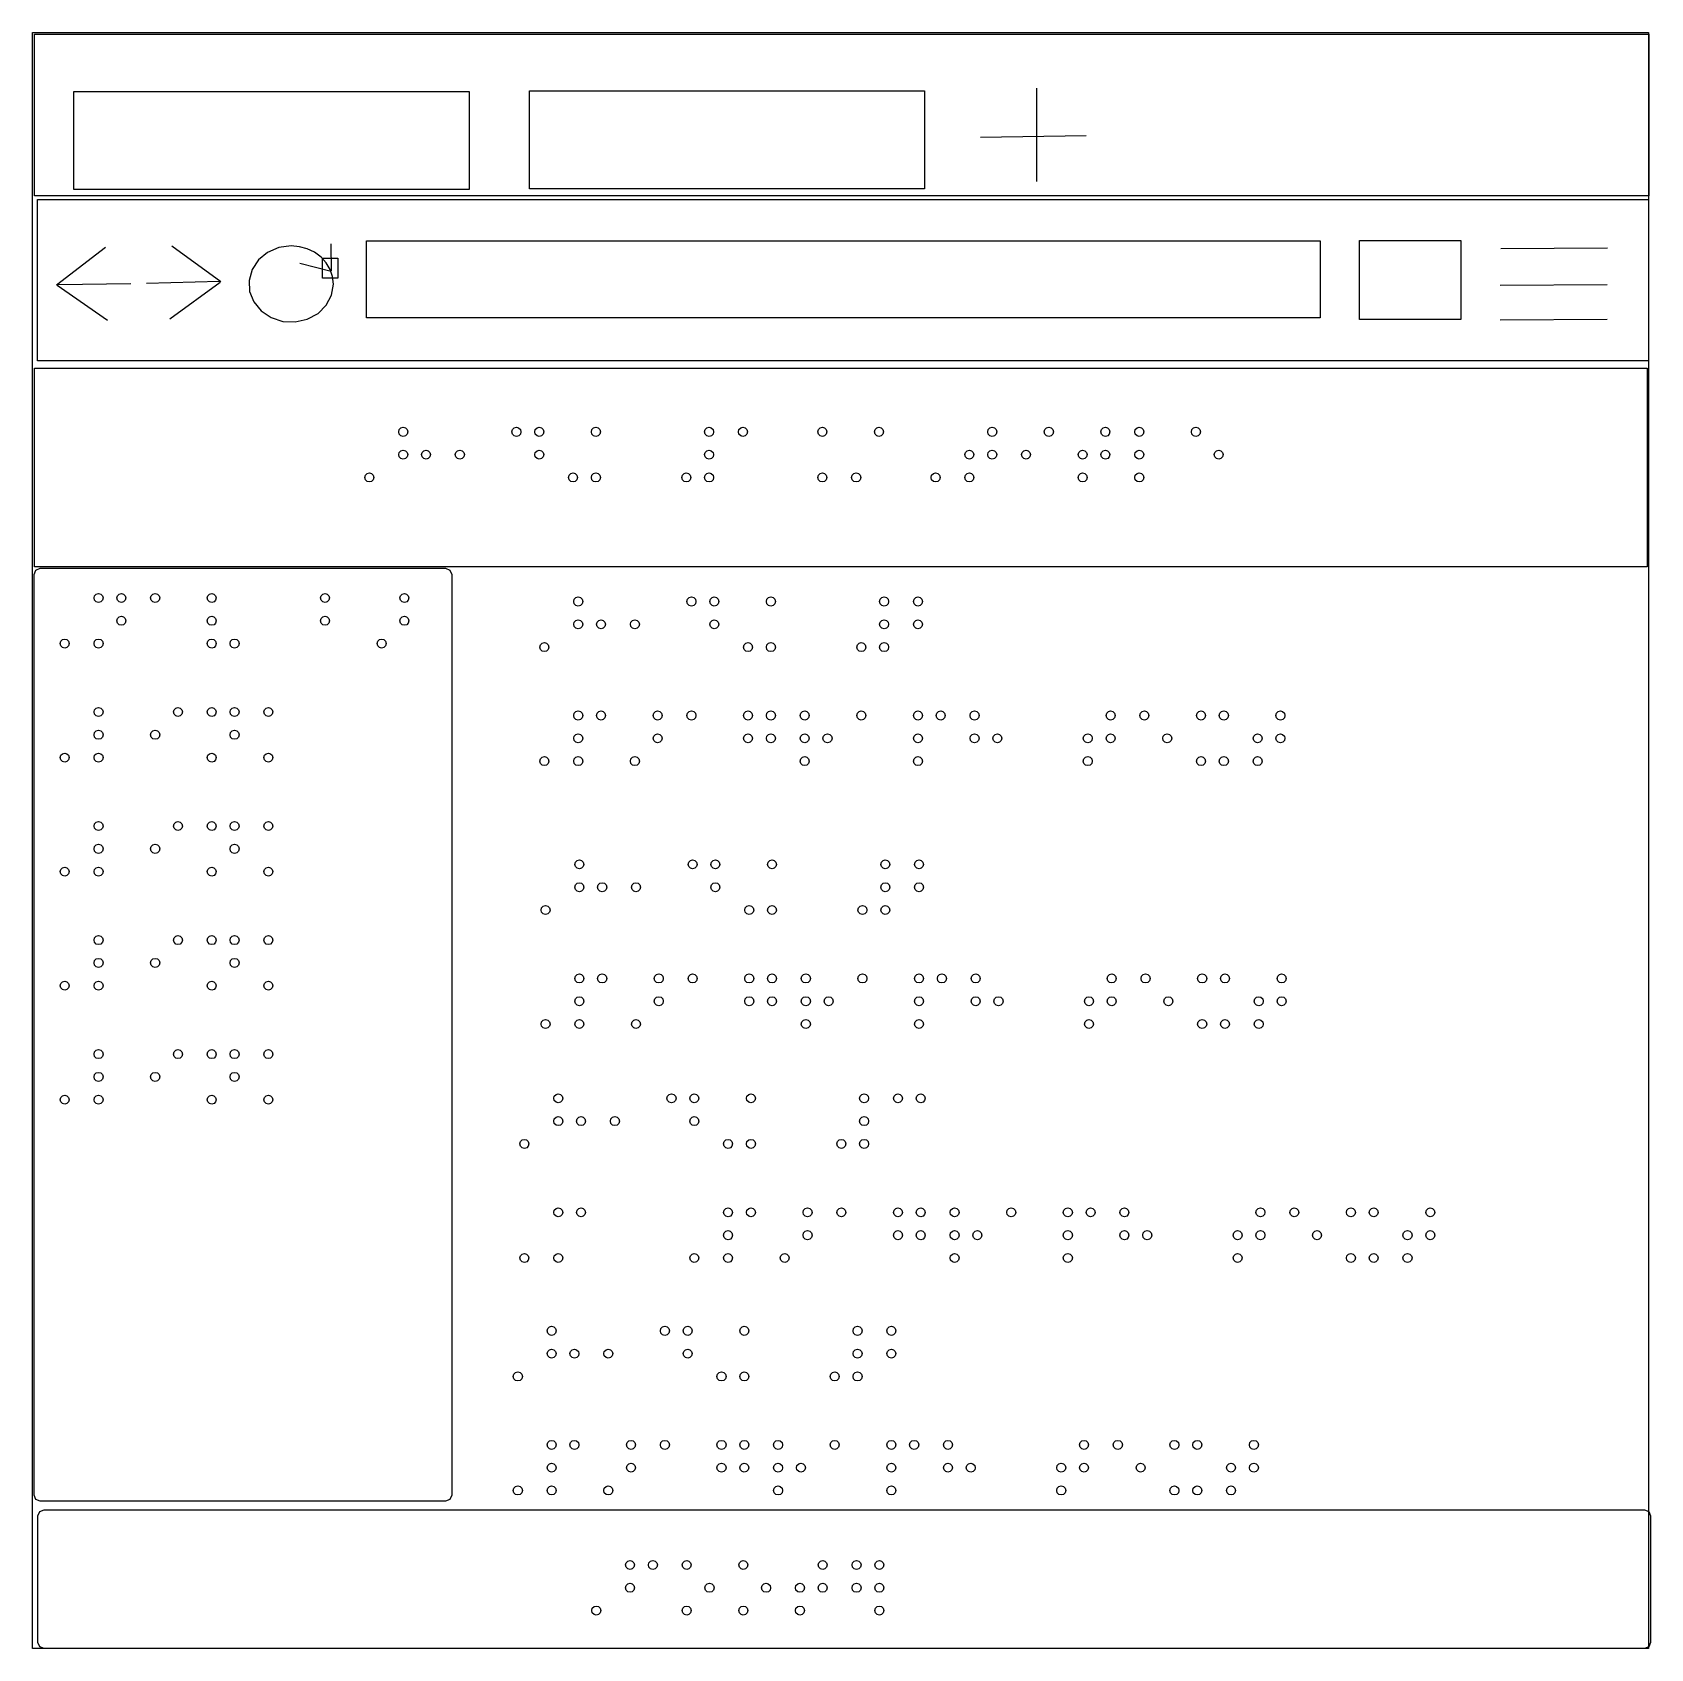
# Model space of a CAD drawing. Extents: x 16 to 241, y 14 to 239.
import ezdxf

# ---------------------------------------------------------------- set-up
doc = ezdxf.new("R2010")
doc.units = 0

msp = doc.modelspace()

# ---------------------------------------------------------------- linework, layer by layer
at = {"layer": 'Layer 1'}
for p, q in [((15.622904, 239.051199), (240.622904, 239.051199)), ((15.622904, 14.051199), (15.622904, 239.051199)), ((240.622904, 239.051199), (240.622904, 14.051199)), ((15.938021, 238.796502), (240.662131, 238.796502)), ((15.938021, 216.316411), (15.938021, 238.796502)), ((240.662131, 238.796502), (240.662131, 216.316411)), ((21.394562, 230.830282), (76.421986, 230.830282)), ((21.394562, 217.18208), (21.394562, 230.830282)), ((76.421986, 230.830282), (76.421986, 217.18208)), ((84.816246, 230.927874), (139.84367, 230.927874)), ((84.816246, 217.279672), (84.816246, 230.927874)), ((139.84367, 230.927874), (139.84367, 217.279672)), ((155.47815, 218.291739), (155.47815, 231.268656)), ((147.64303, 224.452398), (162.33388, 224.697246)), ((240.662131, 216.316411), (15.938021, 216.316411)), ((76.421986, 217.18208), (21.394562, 217.18208)), ((139.84367, 217.279672), (84.816246, 217.279672)), ((16.315874, 215.803894), (240.651204, 215.803894)), ((16.315874, 193.32303), (16.315874, 215.803894)), ((240.651204, 215.803894), (240.651204, 193.32303)), ((57.18871, 209.624085), (57.23199, 205.858437)), ((62.133102, 210.011616), (194.909742, 210.011616)), ((62.133102, 199.301016), (62.133102, 210.011616)), ((194.909742, 210.011616), (194.909742, 199.301016)), ((200.39163, 210.077591), (214.522338, 210.077591)), ((200.39163, 199.063286), (200.39163, 210.077591)), ((214.522338, 210.077591), (214.522338, 199.063286)), ((25.816397, 209.115187), (18.977631, 203.877905)), ((35.03375, 209.343984), (41.872516, 204.382913)), ((47.10932, 207.39525), (46.209994, 206.047961)), ((48.378059, 208.427519), (47.10932, 207.39525)), ((49.922377, 209.088294), (48.378059, 208.427519)), ((51.648441, 209.321102), (49.922377, 209.088294)), ((52.802209, 209.21828), (51.648441, 209.321102)), ((51.648441, 209.321102), (51.648441, 209.321102)), ((53.901119, 208.917495), (52.802209, 209.21828)), ((54.914292, 208.430269), (53.901119, 208.917495)), ((55.810848, 207.768121), (54.914292, 208.430269)), ((56.545967, 206.960562), (55.810848, 207.768121)), ((56.020058, 207.633053), (58.140941, 207.633053)), ((56.020058, 204.819637), (56.020058, 207.633053)), ((58.140941, 207.633053), (58.140941, 204.819637)), ((220.05244, 208.985337), (234.94191, 209.071907)), ((46.209994, 206.047961), (45.788248, 204.522489)), ((52.860378, 206.940519), (57.231993, 205.815154)), ((57.086888, 206.047961), (56.545967, 206.960562)), ((57.42082, 205.058134), (57.086888, 206.047961)), ((57.534973, 204.018894), (57.42082, 205.058134)), ((26.076097, 198.943606), (19.064198, 203.791339)), ((29.322347, 204.051038), (19.194048, 203.921189)), ((31.5278, 204.138233), (41.656099, 204.417457)), ((34.77405, 199.161914), (41.785949, 204.292851)), ((45.788248, 204.522489), (45.875017, 202.984485)), ((45.875017, 202.984485), (46.448284, 201.533645)), ((58.140941, 204.819637), (56.020058, 204.819637)), ((57.276509, 202.464167), (57.534973, 204.018894)), ((219.99188, 203.855555), (234.88135, 203.942125)), ((46.448284, 201.533645), (47.486034, 200.269667)), ((55.396885, 199.930348), (56.542914, 201.073145)), ((56.542914, 201.073145), (57.276509, 202.464167)), ((47.486034, 200.269667), (48.889308, 199.334929)), ((48.889308, 199.334929), (50.500036, 198.818567)), ((50.500036, 198.818567), (52.207534, 198.740411)), ((52.207534, 198.740411), (53.901119, 199.120293)), ((53.901119, 199.120293), (55.396885, 199.930348)), ((194.909742, 199.301016), (62.133102, 199.301016)), ((214.522338, 199.063286), (200.39163, 199.063286)), ((219.98212, 199.053988), (234.87159, 199.140558)), ((15.915083, 192.298435), (240.440213, 192.298435)), ((15.915083, 164.630678), (15.915083, 192.298435)), ((240.651204, 193.32303), (16.315874, 193.32303)), ((240.440213, 192.298435), (240.440213, 164.630678)), ((66.626331, 183.441074), (66.708444, 183.758573)), ((66.626331, 183.441074), (66.708444, 183.758573)), ((66.708444, 183.129048), (66.626331, 183.441074)), ((66.708444, 183.129048), (66.626331, 183.441074)), ((66.708444, 183.758573), (66.943831, 183.988485)), ((66.708444, 183.758573), (66.943831, 183.988485)), ((66.943831, 182.893659), (66.708444, 183.129048)), ((66.943831, 182.893659), (66.708444, 183.129048)), ((66.943831, 183.988485), (67.255856, 184.070599)), ((66.943831, 183.988485), (67.255856, 184.070599)), ((67.255856, 182.811549), (66.943831, 182.893659)), ((67.255856, 182.811549), (66.943831, 182.893659)), ((67.255856, 184.070599), (67.56241, 183.988485)), ((67.255856, 184.070599), (67.255856, 184.070599)), ((67.255856, 184.070599), (67.56241, 183.988485)), ((67.255856, 184.070599), (67.255856, 184.070599)), ((67.567884, 182.893659), (67.255856, 182.811549)), ((67.567884, 182.893659), (67.255856, 182.811549)), ((67.56241, 183.988485), (67.797796, 183.758573)), ((67.56241, 183.988485), (67.797796, 183.758573)), ((67.797796, 183.129048), (67.567884, 182.893659)), ((67.797796, 183.129048), (67.567884, 182.893659)), ((67.797796, 183.758573), (67.885384, 183.441074)), ((67.797796, 183.758573), (67.885384, 183.441074)), ((67.885384, 183.441074), (67.797796, 183.129048)), ((67.885384, 183.441074), (67.797796, 183.129048)), ((82.391824, 183.441074), (82.473935, 183.758573)), ((82.391824, 183.441074), (82.473935, 183.758573)), ((82.473935, 183.129048), (82.391824, 183.441074)), ((82.473935, 183.129048), (82.391824, 183.441074)), ((82.473935, 183.758573), (82.709324, 183.988485)), ((82.473935, 183.758573), (82.709324, 183.988485)), ((82.709324, 182.893659), (82.473935, 183.129048)), ((82.709324, 182.893659), (82.473935, 183.129048)), ((82.709324, 183.988485), (83.021349, 184.070599)), ((82.709324, 183.988485), (83.021349, 184.070599)), ((83.021349, 182.811549), (82.709324, 182.893659)), ((83.021349, 182.811549), (82.709324, 182.893659)), ((83.021349, 184.070599), (83.3279, 183.988485)), ((83.021349, 184.070599), (83.021349, 184.070599)), ((83.021349, 184.070599), (83.3279, 183.988485)), ((83.021349, 184.070599), (83.021349, 184.070599)), ((83.333374, 182.893659), (83.021349, 182.811549)), ((83.333374, 182.893659), (83.021349, 182.811549)), ((83.3279, 183.988485), (83.563286, 183.758573)), ((83.3279, 183.988485), (83.563286, 183.758573)), ((83.563286, 183.129048), (83.333374, 182.893659)), ((83.563286, 183.129048), (83.333374, 182.893659)), ((83.563286, 183.758573), (83.650874, 183.441074)), ((83.563286, 183.758573), (83.650874, 183.441074)), ((83.650874, 183.441074), (83.563286, 183.129048)), ((83.650874, 183.441074), (83.563286, 183.129048)), ((85.56682, 183.441074), (85.648931, 183.758573)), ((85.56682, 183.441074), (85.648931, 183.758573)), ((85.648931, 183.129048), (85.56682, 183.441074)), ((85.648931, 183.129048), (85.56682, 183.441074)), ((85.648931, 183.758573), (85.88432, 183.988485)), ((85.648931, 183.758573), (85.88432, 183.988485)), ((85.88432, 182.893659), (85.648931, 183.129048)), ((85.88432, 182.893659), (85.648931, 183.129048)), ((85.88432, 183.988485), (86.196345, 184.070599)), ((85.88432, 183.988485), (86.196345, 184.070599)), ((86.196345, 182.811549), (85.88432, 182.893659)), ((86.196345, 182.811549), (85.88432, 182.893659)), ((86.196345, 184.070599), (86.502896, 183.988485)), ((86.196345, 184.070599), (86.196345, 184.070599)), ((86.196345, 184.070599), (86.502896, 183.988485)), ((86.196345, 184.070599), (86.196345, 184.070599)), ((86.50837, 182.893659), (86.196345, 182.811549)), ((86.50837, 182.893659), (86.196345, 182.811549)), ((86.502896, 183.988485), (86.738282, 183.758573)), ((86.502896, 183.988485), (86.738282, 183.758573)), ((86.738282, 183.129048), (86.50837, 182.893659)), ((86.738282, 183.129048), (86.50837, 182.893659)), ((86.738282, 183.758573), (86.82587, 183.441074)), ((86.738282, 183.758573), (86.82587, 183.441074)), ((86.82587, 183.441074), (86.738282, 183.129048)), ((86.82587, 183.441074), (86.738282, 183.129048)), ((93.449565, 183.441074), (93.531676, 183.758573)), ((93.449565, 183.441074), (93.531676, 183.758573)), ((93.531676, 183.129048), (93.449565, 183.441074)), ((93.531676, 183.129048), (93.449565, 183.441074)), ((93.531676, 183.758573), (93.767065, 183.988485)), ((93.531676, 183.758573), (93.767065, 183.988485)), ((93.767065, 182.893659), (93.531676, 183.129048)), ((93.767065, 182.893659), (93.531676, 183.129048)), ((93.767065, 183.988485), (94.07909, 184.070599)), ((93.767065, 183.988485), (94.07909, 184.070599)), ((94.07909, 182.811549), (93.767065, 182.893659)), ((94.07909, 182.811549), (93.767065, 182.893659)), ((94.07909, 184.070599), (94.385641, 183.988485)), ((94.07909, 184.070599), (94.07909, 184.070599)), ((94.07909, 184.070599), (94.385641, 183.988485)), ((94.07909, 184.070599), (94.07909, 184.070599)), ((94.391115, 182.893659), (94.07909, 182.811549)), ((94.391115, 182.893659), (94.07909, 182.811549)), ((94.385641, 183.988485), (94.621028, 183.758573)), ((94.385641, 183.988485), (94.621028, 183.758573)), ((94.621028, 183.129048), (94.391115, 182.893659)), ((94.621028, 183.129048), (94.391115, 182.893659)), ((94.621028, 183.758573), (94.708615, 183.441074)), ((94.621028, 183.758573), (94.708615, 183.441074)), ((94.708615, 183.441074), (94.621028, 183.129048)), ((94.708615, 183.441074), (94.621028, 183.129048)), ((109.215055, 183.441074), (109.297166, 183.758573)), ((109.215055, 183.441074), (109.297166, 183.758573)), ((109.297166, 183.129048), (109.215055, 183.441074)), ((109.297166, 183.129048), (109.215055, 183.441074)), ((109.297166, 183.758573), (109.532555, 183.988485)), ((109.297166, 183.758573), (109.532555, 183.988485)), ((109.532555, 182.893659), (109.297166, 183.129048)), ((109.532555, 182.893659), (109.297166, 183.129048)), ((109.532555, 183.988485), (109.84458, 184.070599)), ((109.532555, 183.988485), (109.84458, 184.070599)), ((109.84458, 182.811549), (109.532555, 182.893659)), ((109.84458, 182.811549), (109.532555, 182.893659)), ((109.84458, 184.070599), (110.151131, 183.988485)), ((109.84458, 184.070599), (109.84458, 184.070599)), ((109.84458, 184.070599), (110.151131, 183.988485)), ((109.84458, 184.070599), (109.84458, 184.070599)), ((110.156606, 182.893659), (109.84458, 182.811549)), ((110.156606, 182.893659), (109.84458, 182.811549)), ((110.151131, 183.988485), (110.386518, 183.758573)), ((110.151131, 183.988485), (110.386518, 183.758573)), ((110.386518, 183.129048), (110.156606, 182.893659)), ((110.386518, 183.129048), (110.156606, 182.893659)), ((110.386518, 183.758573), (110.474105, 183.441074)), ((110.386518, 183.758573), (110.474105, 183.441074)), ((110.474105, 183.441074), (110.386518, 183.129048)), ((110.474105, 183.441074), (110.386518, 183.129048)), ((113.922804, 183.441074), (114.004915, 183.758573)), ((113.922804, 183.441074), (114.004915, 183.758573)), ((114.004915, 183.129048), (113.922804, 183.441074)), ((114.004915, 183.129048), (113.922804, 183.441074)), ((114.004915, 183.758573), (114.240304, 183.988485)), ((114.004915, 183.758573), (114.240304, 183.988485)), ((114.240304, 182.893659), (114.004915, 183.129048)), ((114.240304, 182.893659), (114.004915, 183.129048)), ((114.240304, 183.988485), (114.552329, 184.070599)), ((114.240304, 183.988485), (114.552329, 184.070599)), ((114.552329, 182.811549), (114.240304, 182.893659)), ((114.552329, 182.811549), (114.240304, 182.893659)), ((114.552329, 184.070599), (114.858881, 183.988485)), ((114.552329, 184.070599), (114.552329, 184.070599)), ((114.552329, 184.070599), (114.858881, 183.988485)), ((114.552329, 184.070599), (114.552329, 184.070599)), ((114.864355, 182.893659), (114.552329, 182.811549)), ((114.864355, 182.893659), (114.552329, 182.811549)), ((114.858881, 183.988485), (115.09427, 183.758573)), ((114.858881, 183.988485), (115.09427, 183.758573)), ((115.09427, 183.129048), (114.864355, 182.893659)), ((115.09427, 183.129048), (114.864355, 182.893659)), ((115.09427, 183.758573), (115.181854, 183.441074)), ((115.09427, 183.758573), (115.181854, 183.441074)), ((115.181854, 183.441074), (115.09427, 183.129048)), ((115.181854, 183.441074), (115.09427, 183.129048)), ((124.980546, 183.441074), (125.062659, 183.758573)), ((124.980546, 183.441074), (125.062659, 183.758573)), ((125.062659, 183.129048), (124.980546, 183.441074)), ((125.062659, 183.129048), (124.980546, 183.441074)), ((125.062659, 183.758573), (125.298045, 183.988485)), ((125.062659, 183.758573), (125.298045, 183.988485)), ((125.298045, 182.893659), (125.062659, 183.129048)), ((125.298045, 182.893659), (125.062659, 183.129048)), ((125.298045, 183.988485), (125.610071, 184.070599)), ((125.298045, 183.988485), (125.610071, 184.070599)), ((125.610071, 182.811549), (125.298045, 182.893659)), ((125.610071, 182.811549), (125.298045, 182.893659)), ((125.610071, 184.070599), (125.916622, 183.988485)), ((125.610071, 184.070599), (125.610071, 184.070599)), ((125.610071, 184.070599), (125.916622, 183.988485)), ((125.610071, 184.070599), (125.610071, 184.070599)), ((125.922096, 182.893659), (125.610071, 182.811549)), ((125.922096, 182.893659), (125.610071, 182.811549)), ((125.916622, 183.988485), (126.152011, 183.758573)), ((125.916622, 183.988485), (126.152011, 183.758573)), ((126.152011, 183.129048), (125.922096, 182.893659)), ((126.152011, 183.129048), (125.922096, 182.893659)), ((126.152011, 183.758573), (126.239596, 183.441074)), ((126.152011, 183.758573), (126.239596, 183.441074)), ((126.239596, 183.441074), (126.152011, 183.129048)), ((126.239596, 183.441074), (126.152011, 183.129048)), ((132.863291, 183.441074), (132.945404, 183.758573)), ((132.863291, 183.441074), (132.945404, 183.758573)), ((132.945404, 183.129048), (132.863291, 183.441074)), ((132.945404, 183.129048), (132.863291, 183.441074)), ((132.945404, 183.758573), (133.18079, 183.988485)), ((132.945404, 183.758573), (133.18079, 183.988485)), ((133.18079, 182.893659), (132.945404, 183.129048)), ((133.18079, 182.893659), (132.945404, 183.129048)), ((133.18079, 183.988485), (133.492816, 184.070599)), ((133.18079, 183.988485), (133.492816, 184.070599)), ((133.492816, 182.811549), (133.18079, 182.893659)), ((133.492816, 182.811549), (133.18079, 182.893659)), ((133.492816, 184.070599), (133.799367, 183.988485)), ((133.492816, 184.070599), (133.492816, 184.070599)), ((133.492816, 184.070599), (133.799367, 183.988485)), ((133.492816, 184.070599), (133.492816, 184.070599)), ((133.804841, 182.893659), (133.492816, 182.811549)), ((133.804841, 182.893659), (133.492816, 182.811549)), ((133.799367, 183.988485), (134.034756, 183.758573)), ((133.799367, 183.988485), (134.034756, 183.758573)), ((134.034756, 183.129048), (133.804841, 182.893659)), ((134.034756, 183.129048), (133.804841, 182.893659)), ((134.034756, 183.758573), (134.122341, 183.441074)), ((134.034756, 183.758573), (134.122341, 183.441074)), ((134.122341, 183.441074), (134.034756, 183.129048)), ((134.122341, 183.441074), (134.034756, 183.129048)), ((148.628781, 183.441074), (148.710894, 183.758573)), ((148.628781, 183.441074), (148.710894, 183.758573)), ((148.710894, 183.129048), (148.628781, 183.441074)), ((148.710894, 183.129048), (148.628781, 183.441074)), ((148.710894, 183.758573), (148.946281, 183.988485)), ((148.710894, 183.758573), (148.946281, 183.988485)), ((148.946281, 182.893659), (148.710894, 183.129048)), ((148.946281, 182.893659), (148.710894, 183.129048)), ((148.946281, 183.988485), (149.258306, 184.070599)), ((148.946281, 183.988485), (149.258306, 184.070599)), ((149.258306, 182.811549), (148.946281, 182.893659)), ((149.258306, 182.811549), (148.946281, 182.893659)), ((149.258306, 184.070599), (149.564857, 183.988485)), ((149.258306, 184.070599), (149.258306, 184.070599)), ((149.258306, 184.070599), (149.564857, 183.988485)), ((149.258306, 184.070599), (149.258306, 184.070599)), ((149.570331, 182.893659), (149.258306, 182.811549)), ((149.570331, 182.893659), (149.258306, 182.811549)), ((149.564857, 183.988485), (149.800246, 183.758573)), ((149.564857, 183.988485), (149.800246, 183.758573)), ((149.800246, 183.129048), (149.570331, 182.893659)), ((149.800246, 183.129048), (149.570331, 182.893659)), ((149.800246, 183.758573), (149.887831, 183.441074)), ((149.800246, 183.758573), (149.887831, 183.441074)), ((149.887831, 183.441074), (149.800246, 183.129048)), ((149.887831, 183.441074), (149.800246, 183.129048)), ((156.511526, 183.441074), (156.593639, 183.758573)), ((156.511526, 183.441074), (156.593639, 183.758573)), ((156.593639, 183.129048), (156.511526, 183.441074)), ((156.593639, 183.129048), (156.511526, 183.441074)), ((156.593639, 183.758573), (156.829026, 183.988485)), ((156.593639, 183.758573), (156.829026, 183.988485)), ((156.829026, 182.893659), (156.593639, 183.129048)), ((156.829026, 182.893659), (156.593639, 183.129048)), ((156.829026, 183.988485), (157.141051, 184.070599)), ((156.829026, 183.988485), (157.141051, 184.070599)), ((157.141051, 182.811549), (156.829026, 182.893659)), ((157.141051, 182.811549), (156.829026, 182.893659)), ((157.141051, 184.070599), (157.447602, 183.988485)), ((157.141051, 184.070599), (157.141051, 184.070599)), ((157.141051, 184.070599), (157.447602, 183.988485)), ((157.141051, 184.070599), (157.141051, 184.070599)), ((157.453077, 182.893659), (157.141051, 182.811549)), ((157.453077, 182.893659), (157.141051, 182.811549)), ((157.447602, 183.988485), (157.682991, 183.758573)), ((157.447602, 183.988485), (157.682991, 183.758573)), ((157.682991, 183.129048), (157.453077, 182.893659)), ((157.682991, 183.129048), (157.453077, 182.893659)), ((157.682991, 183.758573), (157.770576, 183.441074)), ((157.682991, 183.758573), (157.770576, 183.441074)), ((157.770576, 183.441074), (157.682991, 183.129048)), ((157.770576, 183.441074), (157.682991, 183.129048)), ((164.394271, 183.441074), (164.476385, 183.758573)), ((164.394271, 183.441074), (164.476385, 183.758573)), ((164.476385, 183.129048), (164.394271, 183.441074)), ((164.476385, 183.129048), (164.394271, 183.441074)), ((164.476385, 183.758573), (164.711771, 183.988485)), ((164.476385, 183.758573), (164.711771, 183.988485)), ((164.711771, 182.893659), (164.476385, 183.129048)), ((164.711771, 182.893659), (164.476385, 183.129048)), ((164.711771, 183.988485), (165.023796, 184.070599)), ((164.711771, 183.988485), (165.023796, 184.070599)), ((165.023796, 182.811549), (164.711771, 182.893659)), ((165.023796, 182.811549), (164.711771, 182.893659)), ((165.023796, 184.070599), (165.33035, 183.988485)), ((165.023796, 184.070599), (165.023796, 184.070599)), ((165.023796, 184.070599), (165.33035, 183.988485)), ((165.023796, 184.070599), (165.023796, 184.070599)), ((165.335824, 182.893659), (165.023796, 182.811549)), ((165.335824, 182.893659), (165.023796, 182.811549)), ((165.33035, 183.988485), (165.565736, 183.758573)), ((165.33035, 183.988485), (165.565736, 183.758573)), ((165.565736, 183.129048), (165.335824, 182.893659)), ((165.565736, 183.129048), (165.335824, 182.893659)), ((165.565736, 183.758573), (165.653324, 183.441074)), ((165.565736, 183.758573), (165.653324, 183.441074)), ((165.653324, 183.441074), (165.565736, 183.129048)), ((165.653324, 183.441074), (165.565736, 183.129048)), ((169.102023, 183.441074), (169.184134, 183.758573)), ((169.102023, 183.441074), (169.184134, 183.758573)), ((169.184134, 183.129048), (169.102023, 183.441074)), ((169.184134, 183.129048), (169.102023, 183.441074)), ((169.184134, 183.758573), (169.419523, 183.988485)), ((169.184134, 183.758573), (169.419523, 183.988485)), ((169.419523, 182.893659), (169.184134, 183.129048)), ((169.419523, 182.893659), (169.184134, 183.129048)), ((169.419523, 183.988485), (169.731548, 184.070599)), ((169.419523, 183.988485), (169.731548, 184.070599)), ((169.731548, 182.811549), (169.419523, 182.893659)), ((169.731548, 182.811549), (169.419523, 182.893659)), ((169.731548, 184.070599), (170.038099, 183.988485)), ((169.731548, 184.070599), (169.731548, 184.070599)), ((169.731548, 184.070599), (170.038099, 183.988485)), ((169.731548, 184.070599), (169.731548, 184.070599)), ((170.043573, 182.893659), (169.731548, 182.811549)), ((170.043573, 182.893659), (169.731548, 182.811549)), ((170.038099, 183.988485), (170.273485, 183.758573)), ((170.038099, 183.988485), (170.273485, 183.758573)), ((170.273485, 183.129048), (170.043573, 182.893659)), ((170.273485, 183.129048), (170.043573, 182.893659)), ((170.273485, 183.758573), (170.361073, 183.441074)), ((170.273485, 183.758573), (170.361073, 183.441074)), ((170.361073, 183.441074), (170.273485, 183.129048)), ((170.361073, 183.441074), (170.273485, 183.129048)), ((176.984768, 183.441074), (177.066879, 183.758573)), ((176.984768, 183.441074), (177.066879, 183.758573)), ((177.066879, 183.129048), (176.984768, 183.441074)), ((177.066879, 183.129048), (176.984768, 183.441074)), ((177.066879, 183.758573), (177.302268, 183.988485)), ((177.066879, 183.758573), (177.302268, 183.988485)), ((177.302268, 182.893659), (177.066879, 183.129048)), ((177.302268, 182.893659), (177.066879, 183.129048)), ((177.302268, 183.988485), (177.614293, 184.070599)), ((177.302268, 183.988485), (177.614293, 184.070599)), ((177.614293, 182.811549), (177.302268, 182.893659)), ((177.614293, 182.811549), (177.302268, 182.893659)), ((177.614293, 184.070599), (177.920844, 183.988485)), ((177.614293, 184.070599), (177.614293, 184.070599)), ((177.614293, 184.070599), (177.920844, 183.988485)), ((177.614293, 184.070599), (177.614293, 184.070599)), ((177.926319, 182.893659), (177.614293, 182.811549)), ((177.926319, 182.893659), (177.614293, 182.811549)), ((177.920844, 183.988485), (178.156231, 183.758573)), ((177.920844, 183.988485), (178.156231, 183.758573)), ((178.156231, 183.129048), (177.926319, 182.893659)), ((178.156231, 183.129048), (177.926319, 182.893659)), ((178.156231, 183.758573), (178.243818, 183.441074)), ((178.156231, 183.758573), (178.243818, 183.441074)), ((178.243818, 183.441074), (178.156231, 183.129048)), ((178.243818, 183.441074), (178.156231, 183.129048)), ((66.626331, 180.266078), (66.708444, 180.583577)), ((66.626331, 180.266078), (66.708444, 180.583577)), ((66.708444, 179.954052), (66.626331, 180.266078)), ((66.708444, 179.954052), (66.626331, 180.266078)), ((66.708444, 180.583577), (66.943831, 180.813489)), ((66.708444, 180.583577), (66.943831, 180.813489)), ((66.943831, 180.813489), (67.255856, 180.895603)), ((66.943831, 180.813489), (67.255856, 180.895603)), ((67.255856, 180.895603), (67.56241, 180.813489)), ((67.255856, 180.895603), (67.255856, 180.895603)), ((67.255856, 180.895603), (67.56241, 180.813489)), ((67.255856, 180.895603), (67.255856, 180.895603)), ((67.56241, 180.813489), (67.797796, 180.583577)), ((67.56241, 180.813489), (67.797796, 180.583577)), ((67.797796, 180.583577), (67.885384, 180.266078)), ((67.797796, 180.583577), (67.885384, 180.266078)), ((67.885384, 180.266078), (67.797796, 179.954052)), ((67.885384, 180.266078), (67.797796, 179.954052)), ((69.801327, 180.266078), (69.88344, 180.583577)), ((69.801327, 180.266078), (69.88344, 180.583577)), ((69.88344, 179.954052), (69.801327, 180.266078)), ((69.88344, 179.954052), (69.801327, 180.266078)), ((69.88344, 180.583577), (70.118827, 180.813489)), ((69.88344, 180.583577), (70.118827, 180.813489)), ((70.118827, 180.813489), (70.430852, 180.895603)), ((70.118827, 180.813489), (70.430852, 180.895603)), ((70.430852, 180.895603), (70.737406, 180.813489)), ((70.430852, 180.895603), (70.430852, 180.895603)), ((70.430852, 180.895603), (70.737406, 180.813489)), ((70.430852, 180.895603), (70.430852, 180.895603)), ((70.737406, 180.813489), (70.972792, 180.583577)), ((70.737406, 180.813489), (70.972792, 180.583577)), ((70.972792, 180.583577), (71.06038, 180.266078)), ((70.972792, 180.583577), (71.06038, 180.266078)), ((71.06038, 180.266078), (70.972792, 179.954052)), ((71.06038, 180.266078), (70.972792, 179.954052)), ((74.509079, 180.266078), (74.59119, 180.583577)), ((74.509079, 180.266078), (74.59119, 180.583577)), ((74.59119, 179.954052), (74.509079, 180.266078)), ((74.59119, 179.954052), (74.509079, 180.266078)), ((74.59119, 180.583577), (74.826578, 180.813489)), ((74.59119, 180.583577), (74.826578, 180.813489)), ((74.826578, 180.813489), (75.138604, 180.895603)), ((74.826578, 180.813489), (75.138604, 180.895603)), ((75.138604, 180.895603), (75.445155, 180.813489)), ((75.138604, 180.895603), (75.138604, 180.895603)), ((75.138604, 180.895603), (75.445155, 180.813489)), ((75.138604, 180.895603), (75.138604, 180.895603)), ((75.445155, 180.813489), (75.680541, 180.583577)), ((75.445155, 180.813489), (75.680541, 180.583577)), ((75.680541, 180.583577), (75.768129, 180.266078)), ((75.680541, 180.583577), (75.768129, 180.266078)), ((75.768129, 180.266078), (75.680541, 179.954052)), ((75.768129, 180.266078), (75.680541, 179.954052)), ((85.56682, 180.266078), (85.648931, 180.583577)), ((85.56682, 180.266078), (85.648931, 180.583577)), ((85.648931, 179.954052), (85.56682, 180.266078)), ((85.648931, 179.954052), (85.56682, 180.266078)), ((85.648931, 180.583577), (85.88432, 180.813489)), ((85.648931, 180.583577), (85.88432, 180.813489)), ((85.88432, 180.813489), (86.196345, 180.895603)), ((85.88432, 180.813489), (86.196345, 180.895603)), ((86.196345, 180.895603), (86.502896, 180.813489)), ((86.196345, 180.895603), (86.196345, 180.895603)), ((86.196345, 180.895603), (86.502896, 180.813489)), ((86.196345, 180.895603), (86.196345, 180.895603)), ((86.502896, 180.813489), (86.738282, 180.583577)), ((86.502896, 180.813489), (86.738282, 180.583577)), ((86.738282, 180.583577), (86.82587, 180.266078)), ((86.738282, 180.583577), (86.82587, 180.266078)), ((86.82587, 180.266078), (86.738282, 179.954052)), ((86.82587, 180.266078), (86.738282, 179.954052)), ((109.215055, 180.266078), (109.297166, 180.583577)), ((109.215055, 180.266078), (109.297166, 180.583577)), ((109.297166, 179.954052), (109.215055, 180.266078)), ((109.297166, 179.954052), (109.215055, 180.266078)), ((109.297166, 180.583577), (109.532555, 180.813489)), ((109.297166, 180.583577), (109.532555, 180.813489)), ((109.532555, 180.813489), (109.84458, 180.895603)), ((109.532555, 180.813489), (109.84458, 180.895603)), ((109.84458, 180.895603), (110.151131, 180.813489)), ((109.84458, 180.895603), (109.84458, 180.895603)), ((109.84458, 180.895603), (110.151131, 180.813489)), ((109.84458, 180.895603), (109.84458, 180.895603)), ((110.151131, 180.813489), (110.386518, 180.583577)), ((110.151131, 180.813489), (110.386518, 180.583577)), ((110.386518, 180.583577), (110.474105, 180.266078)), ((110.386518, 180.583577), (110.474105, 180.266078)), ((110.474105, 180.266078), (110.386518, 179.954052)), ((110.474105, 180.266078), (110.386518, 179.954052)), ((145.453785, 180.266078), (145.535898, 180.583577)), ((145.453785, 180.266078), (145.535898, 180.583577)), ((145.535898, 179.954052), (145.453785, 180.266078)), ((145.535898, 179.954052), (145.453785, 180.266078)), ((145.535898, 180.583577), (145.771285, 180.813489)), ((145.535898, 180.583577), (145.771285, 180.813489)), ((145.771285, 180.813489), (146.08331, 180.895603)), ((145.771285, 180.813489), (146.08331, 180.895603)), ((146.08331, 180.895603), (146.389861, 180.813489)), ((146.08331, 180.895603), (146.08331, 180.895603)), ((146.08331, 180.895603), (146.389861, 180.813489)), ((146.08331, 180.895603), (146.08331, 180.895603)), ((146.389861, 180.813489), (146.62525, 180.583577)), ((146.389861, 180.813489), (146.62525, 180.583577)), ((146.62525, 180.583577), (146.712835, 180.266078)), ((146.62525, 180.583577), (146.712835, 180.266078)), ((146.712835, 180.266078), (146.62525, 179.954052)), ((146.712835, 180.266078), (146.62525, 179.954052)), ((148.628781, 180.266078), (148.710894, 180.583577)), ((148.628781, 180.266078), (148.710894, 180.583577)), ((148.710894, 179.954052), (148.628781, 180.266078)), ((148.710894, 179.954052), (148.628781, 180.266078)), ((148.710894, 180.583577), (148.946281, 180.813489)), ((148.710894, 180.583577), (148.946281, 180.813489)), ((148.946281, 180.813489), (149.258306, 180.895603)), ((148.946281, 180.813489), (149.258306, 180.895603)), ((149.258306, 180.895603), (149.564857, 180.813489)), ((149.258306, 180.895603), (149.258306, 180.895603)), ((149.258306, 180.895603), (149.564857, 180.813489)), ((149.258306, 180.895603), (149.258306, 180.895603)), ((149.564857, 180.813489), (149.800246, 180.583577)), ((149.564857, 180.813489), (149.800246, 180.583577)), ((149.800246, 180.583577), (149.887831, 180.266078)), ((149.800246, 180.583577), (149.887831, 180.266078)), ((149.887831, 180.266078), (149.800246, 179.954052)), ((149.887831, 180.266078), (149.800246, 179.954052)), ((153.33653, 180.266078), (153.418643, 180.583577)), ((153.33653, 180.266078), (153.418643, 180.583577)), ((153.418643, 179.954052), (153.33653, 180.266078)), ((153.418643, 179.954052), (153.33653, 180.266078)), ((153.418643, 180.583577), (153.65403, 180.813489)), ((153.418643, 180.583577), (153.65403, 180.813489)), ((153.65403, 180.813489), (153.966055, 180.895603)), ((153.65403, 180.813489), (153.966055, 180.895603)), ((153.966055, 180.895603), (154.272606, 180.813489)), ((153.966055, 180.895603), (153.966055, 180.895603)), ((153.966055, 180.895603), (154.272606, 180.813489)), ((153.966055, 180.895603), (153.966055, 180.895603)), ((154.272606, 180.813489), (154.507995, 180.583577)), ((154.272606, 180.813489), (154.507995, 180.583577)), ((154.507995, 180.583577), (154.59558, 180.266078)), ((154.507995, 180.583577), (154.59558, 180.266078)), ((154.59558, 180.266078), (154.507995, 179.954052)), ((154.59558, 180.266078), (154.507995, 179.954052)), ((161.219275, 180.266078), (161.301389, 180.583577)), ((161.219275, 180.266078), (161.301389, 180.583577)), ((161.301389, 179.954052), (161.219275, 180.266078)), ((161.301389, 179.954052), (161.219275, 180.266078)), ((161.301389, 180.583577), (161.536775, 180.813489)), ((161.301389, 180.583577), (161.536775, 180.813489)), ((161.536775, 180.813489), (161.8488, 180.895603)), ((161.536775, 180.813489), (161.8488, 180.895603)), ((161.8488, 180.895603), (162.155354, 180.813489)), ((161.8488, 180.895603), (161.8488, 180.895603)), ((161.8488, 180.895603), (162.155354, 180.813489)), ((161.8488, 180.895603), (161.8488, 180.895603)), ((162.155354, 180.813489), (162.39074, 180.583577)), ((162.155354, 180.813489), (162.39074, 180.583577)), ((162.39074, 180.583577), (162.478328, 180.266078)), ((162.39074, 180.583577), (162.478328, 180.266078)), ((162.478328, 180.266078), (162.39074, 179.954052)), ((162.478328, 180.266078), (162.39074, 179.954052)), ((164.394271, 180.266078), (164.476385, 180.583577)), ((164.394271, 180.266078), (164.476385, 180.583577)), ((164.476385, 179.954052), (164.394271, 180.266078)), ((164.476385, 179.954052), (164.394271, 180.266078)), ((164.476385, 180.583577), (164.711771, 180.813489)), ((164.476385, 180.583577), (164.711771, 180.813489)), ((164.711771, 180.813489), (165.023796, 180.895603)), ((164.711771, 180.813489), (165.023796, 180.895603)), ((165.023796, 180.895603), (165.33035, 180.813489)), ((165.023796, 180.895603), (165.023796, 180.895603)), ((165.023796, 180.895603), (165.33035, 180.813489)), ((165.023796, 180.895603), (165.023796, 180.895603)), ((165.33035, 180.813489), (165.565736, 180.583577)), ((165.33035, 180.813489), (165.565736, 180.583577)), ((165.565736, 180.583577), (165.653324, 180.266078)), ((165.565736, 180.583577), (165.653324, 180.266078)), ((165.653324, 180.266078), (165.565736, 179.954052)), ((165.653324, 180.266078), (165.565736, 179.954052)), ((169.102023, 180.266078), (169.184134, 180.583577)), ((169.102023, 180.266078), (169.184134, 180.583577)), ((169.184134, 179.954052), (169.102023, 180.266078)), ((169.184134, 179.954052), (169.102023, 180.266078)), ((169.184134, 180.583577), (169.419523, 180.813489)), ((169.184134, 180.583577), (169.419523, 180.813489)), ((169.419523, 180.813489), (169.731548, 180.895603)), ((169.419523, 180.813489), (169.731548, 180.895603)), ((169.731548, 180.895603), (170.038099, 180.813489)), ((169.731548, 180.895603), (169.731548, 180.895603)), ((169.731548, 180.895603), (170.038099, 180.813489)), ((169.731548, 180.895603), (169.731548, 180.895603)), ((170.038099, 180.813489), (170.273485, 180.583577)), ((170.038099, 180.813489), (170.273485, 180.583577)), ((170.273485, 180.583577), (170.361073, 180.266078)), ((170.273485, 180.583577), (170.361073, 180.266078)), ((170.361073, 180.266078), (170.273485, 179.954052)), ((170.361073, 180.266078), (170.273485, 179.954052)), ((180.159764, 180.266078), (180.241875, 180.583577)), ((180.159764, 180.266078), (180.241875, 180.583577)), ((180.241875, 179.954052), (180.159764, 180.266078)), ((180.241875, 179.954052), (180.159764, 180.266078)), ((180.241875, 180.583577), (180.477264, 180.813489)), ((180.241875, 180.583577), (180.477264, 180.813489)), ((180.477264, 180.813489), (180.789289, 180.895603)), ((180.477264, 180.813489), (180.789289, 180.895603)), ((180.789289, 180.895603), (181.09584, 180.813489)), ((180.789289, 180.895603), (180.789289, 180.895603)), ((180.789289, 180.895603), (181.09584, 180.813489)), ((180.789289, 180.895603), (180.789289, 180.895603)), ((181.09584, 180.813489), (181.331227, 180.583577)), ((181.09584, 180.813489), (181.331227, 180.583577)), ((181.331227, 180.583577), (181.418814, 180.266078)), ((181.331227, 180.583577), (181.418814, 180.266078)), ((181.418814, 180.266078), (181.331227, 179.954052)), ((181.418814, 180.266078), (181.331227, 179.954052)), ((66.943831, 179.718663), (66.708444, 179.954052)), ((66.943831, 179.718663), (66.708444, 179.954052)), ((67.255856, 179.636553), (66.943831, 179.718663)), ((67.255856, 179.636553), (66.943831, 179.718663)), ((67.567884, 179.718663), (67.255856, 179.636553)), ((67.567884, 179.718663), (67.255856, 179.636553)), ((67.797796, 179.954052), (67.567884, 179.718663)), ((67.797796, 179.954052), (67.567884, 179.718663)), ((70.118827, 179.718663), (69.88344, 179.954052)), ((70.118827, 179.718663), (69.88344, 179.954052)), ((70.430852, 179.636553), (70.118827, 179.718663)), ((70.430852, 179.636553), (70.118827, 179.718663)), ((70.74288, 179.718663), (70.430852, 179.636553)), ((70.74288, 179.718663), (70.430852, 179.636553)), ((70.972792, 179.954052), (70.74288, 179.718663)), ((70.972792, 179.954052), (70.74288, 179.718663)), ((74.826578, 179.718663), (74.59119, 179.954052)), ((74.826578, 179.718663), (74.59119, 179.954052)), ((75.138604, 179.636553), (74.826578, 179.718663)), ((75.138604, 179.636553), (74.826578, 179.718663)), ((75.450629, 179.718663), (75.138604, 179.636553)), ((75.450629, 179.718663), (75.138604, 179.636553)), ((75.680541, 179.954052), (75.450629, 179.718663)), ((75.680541, 179.954052), (75.450629, 179.718663)), ((85.88432, 179.718663), (85.648931, 179.954052)), ((85.88432, 179.718663), (85.648931, 179.954052)), ((86.196345, 179.636553), (85.88432, 179.718663)), ((86.196345, 179.636553), (85.88432, 179.718663)), ((86.50837, 179.718663), (86.196345, 179.636553)), ((86.50837, 179.718663), (86.196345, 179.636553)), ((86.738282, 179.954052), (86.50837, 179.718663)), ((86.738282, 179.954052), (86.50837, 179.718663)), ((109.532555, 179.718663), (109.297166, 179.954052)), ((109.532555, 179.718663), (109.297166, 179.954052)), ((109.84458, 179.636553), (109.532555, 179.718663)), ((109.84458, 179.636553), (109.532555, 179.718663)), ((110.156606, 179.718663), (109.84458, 179.636553)), ((110.156606, 179.718663), (109.84458, 179.636553)), ((110.386518, 179.954052), (110.156606, 179.718663)), ((110.386518, 179.954052), (110.156606, 179.718663)), ((145.771285, 179.718663), (145.535898, 179.954052)), ((145.771285, 179.718663), (145.535898, 179.954052)), ((146.08331, 179.636553), (145.771285, 179.718663)), ((146.08331, 179.636553), (145.771285, 179.718663)), ((146.395335, 179.718663), (146.08331, 179.636553)), ((146.395335, 179.718663), (146.08331, 179.636553)), ((146.62525, 179.954052), (146.395335, 179.718663)), ((146.62525, 179.954052), (146.395335, 179.718663)), ((148.946281, 179.718663), (148.710894, 179.954052)), ((148.946281, 179.718663), (148.710894, 179.954052)), ((149.258306, 179.636553), (148.946281, 179.718663)), ((149.258306, 179.636553), (148.946281, 179.718663)), ((149.570331, 179.718663), (149.258306, 179.636553)), ((149.570331, 179.718663), (149.258306, 179.636553)), ((149.800246, 179.954052), (149.570331, 179.718663)), ((149.800246, 179.954052), (149.570331, 179.718663)), ((153.65403, 179.718663), (153.418643, 179.954052)), ((153.65403, 179.718663), (153.418643, 179.954052)), ((153.966055, 179.636553), (153.65403, 179.718663)), ((153.966055, 179.636553), (153.65403, 179.718663)), ((154.278081, 179.718663), (153.966055, 179.636553)), ((154.278081, 179.718663), (153.966055, 179.636553)), ((154.507995, 179.954052), (154.278081, 179.718663)), ((154.507995, 179.954052), (154.278081, 179.718663)), ((161.536775, 179.718663), (161.301389, 179.954052)), ((161.536775, 179.718663), (161.301389, 179.954052)), ((161.8488, 179.636553), (161.536775, 179.718663)), ((161.8488, 179.636553), (161.536775, 179.718663)), ((162.160828, 179.718663), (161.8488, 179.636553)), ((162.160828, 179.718663), (161.8488, 179.636553)), ((162.39074, 179.954052), (162.160828, 179.718663)), ((162.39074, 179.954052), (162.160828, 179.718663)), ((164.711771, 179.718663), (164.476385, 179.954052)), ((164.711771, 179.718663), (164.476385, 179.954052)), ((165.023796, 179.636553), (164.711771, 179.718663)), ((165.023796, 179.636553), (164.711771, 179.718663)), ((165.335824, 179.718663), (165.023796, 179.636553)), ((165.335824, 179.718663), (165.023796, 179.636553)), ((165.565736, 179.954052), (165.335824, 179.718663)), ((165.565736, 179.954052), (165.335824, 179.718663)), ((169.419523, 179.718663), (169.184134, 179.954052)), ((169.419523, 179.718663), (169.184134, 179.954052)), ((169.731548, 179.636553), (169.419523, 179.718663)), ((169.731548, 179.636553), (169.419523, 179.718663)), ((170.043573, 179.718663), (169.731548, 179.636553)), ((170.043573, 179.718663), (169.731548, 179.636553)), ((170.273485, 179.954052), (170.043573, 179.718663)), ((170.273485, 179.954052), (170.043573, 179.718663)), ((180.477264, 179.718663), (180.241875, 179.954052)), ((180.477264, 179.718663), (180.241875, 179.954052)), ((180.789289, 179.636553), (180.477264, 179.718663)), ((180.789289, 179.636553), (180.477264, 179.718663)), ((181.101315, 179.718663), (180.789289, 179.636553)), ((181.101315, 179.718663), (180.789289, 179.636553)), ((181.331227, 179.954052), (181.101315, 179.718663)), ((181.331227, 179.954052), (181.101315, 179.718663)), ((61.918582, 177.091082), (62.000695, 177.408581)), ((61.918582, 177.091082), (62.000695, 177.408581)), ((62.000695, 176.779056), (61.918582, 177.091082)), ((62.000695, 176.779056), (61.918582, 177.091082)), ((62.000695, 177.408581), (62.236082, 177.638493)), ((62.000695, 177.408581), (62.236082, 177.638493)), ((62.236082, 176.543667), (62.000695, 176.779056)), ((62.236082, 176.543667), (62.000695, 176.779056)), ((62.236082, 177.638493), (62.548107, 177.720607)), ((62.236082, 177.638493), (62.548107, 177.720607)), ((62.548107, 176.461557), (62.236082, 176.543667)), ((62.548107, 176.461557), (62.236082, 176.543667)), ((62.548107, 177.720607), (62.854658, 177.638493)), ((62.548107, 177.720607), (62.548107, 177.720607)), ((62.548107, 177.720607), (62.854658, 177.638493)), ((62.548107, 177.720607), (62.548107, 177.720607)), ((62.860132, 176.543667), (62.548107, 176.461557)), ((62.860132, 176.543667), (62.548107, 176.461557)), ((62.854658, 177.638493), (63.090047, 177.408581)), ((62.854658, 177.638493), (63.090047, 177.408581)), ((63.090047, 176.779056), (62.860132, 176.543667)), ((63.090047, 176.779056), (62.860132, 176.543667)), ((63.090047, 177.408581), (63.177632, 177.091082)), ((63.090047, 177.408581), (63.177632, 177.091082)), ((63.177632, 177.091082), (63.090047, 176.779056)), ((63.177632, 177.091082), (63.090047, 176.779056)), ((90.274569, 177.091082), (90.35668, 177.408581)), ((90.274569, 177.091082), (90.35668, 177.408581)), ((90.35668, 176.779056), (90.274569, 177.091082)), ((90.35668, 176.779056), (90.274569, 177.091082)), ((90.35668, 177.408581), (90.592069, 177.638493)), ((90.35668, 177.408581), (90.592069, 177.638493)), ((90.592069, 176.543667), (90.35668, 176.779056)), ((90.592069, 176.543667), (90.35668, 176.779056)), ((90.592069, 177.638493), (90.904094, 177.720607)), ((90.592069, 177.638493), (90.904094, 177.720607)), ((90.904094, 176.461557), (90.592069, 176.543667)), ((90.904094, 176.461557), (90.592069, 176.543667)), ((90.904094, 177.720607), (91.210645, 177.638493)), ((90.904094, 177.720607), (90.904094, 177.720607)), ((90.904094, 177.720607), (91.210645, 177.638493)), ((90.904094, 177.720607), (90.904094, 177.720607)), ((91.216119, 176.543667), (90.904094, 176.461557)), ((91.216119, 176.543667), (90.904094, 176.461557)), ((91.210645, 177.638493), (91.446032, 177.408581)), ((91.210645, 177.638493), (91.446032, 177.408581)), ((91.446032, 176.779056), (91.216119, 176.543667)), ((91.446032, 176.779056), (91.216119, 176.543667)), ((91.446032, 177.408581), (91.533619, 177.091082)), ((91.446032, 177.408581), (91.533619, 177.091082)), ((91.533619, 177.091082), (91.446032, 176.779056)), ((91.533619, 177.091082), (91.446032, 176.779056)), ((93.449565, 177.091082), (93.531676, 177.408581)), ((93.449565, 177.091082), (93.531676, 177.408581)), ((93.531676, 176.779056), (93.449565, 177.091082)), ((93.531676, 176.779056), (93.449565, 177.091082)), ((93.531676, 177.408581), (93.767065, 177.638493)), ((93.531676, 177.408581), (93.767065, 177.638493)), ((93.767065, 176.543667), (93.531676, 176.779056)), ((93.767065, 176.543667), (93.531676, 176.779056)), ((93.767065, 177.638493), (94.07909, 177.720607)), ((93.767065, 177.638493), (94.07909, 177.720607)), ((94.07909, 176.461557), (93.767065, 176.543667)), ((94.07909, 176.461557), (93.767065, 176.543667)), ((94.07909, 177.720607), (94.385641, 177.638493)), ((94.07909, 177.720607), (94.07909, 177.720607)), ((94.07909, 177.720607), (94.385641, 177.638493)), ((94.07909, 177.720607), (94.07909, 177.720607)), ((94.391115, 176.543667), (94.07909, 176.461557)), ((94.391115, 176.543667), (94.07909, 176.461557)), ((94.385641, 177.638493), (94.621028, 177.408581)), ((94.385641, 177.638493), (94.621028, 177.408581)), ((94.621028, 176.779056), (94.391115, 176.543667)), ((94.621028, 176.779056), (94.391115, 176.543667)), ((94.621028, 177.408581), (94.708615, 177.091082)), ((94.621028, 177.408581), (94.708615, 177.091082)), ((94.708615, 177.091082), (94.621028, 176.779056)), ((94.708615, 177.091082), (94.621028, 176.779056)), ((106.040059, 177.091082), (106.12217, 177.408581)), ((106.040059, 177.091082), (106.12217, 177.408581)), ((106.12217, 176.779056), (106.040059, 177.091082)), ((106.12217, 176.779056), (106.040059, 177.091082)), ((106.12217, 177.408581), (106.357559, 177.638493)), ((106.12217, 177.408581), (106.357559, 177.638493)), ((106.357559, 176.543667), (106.12217, 176.779056)), ((106.357559, 176.543667), (106.12217, 176.779056)), ((106.357559, 177.638493), (106.669584, 177.720607)), ((106.357559, 177.638493), (106.669584, 177.720607)), ((106.669584, 176.461557), (106.357559, 176.543667)), ((106.669584, 176.461557), (106.357559, 176.543667)), ((106.669584, 177.720607), (106.976135, 177.638493)), ((106.669584, 177.720607), (106.669584, 177.720607)), ((106.669584, 177.720607), (106.976135, 177.638493)), ((106.669584, 177.720607), (106.669584, 177.720607)), ((106.98161, 176.543667), (106.669584, 176.461557)), ((106.98161, 176.543667), (106.669584, 176.461557)), ((106.976135, 177.638493), (107.211522, 177.408581)), ((106.976135, 177.638493), (107.211522, 177.408581)), ((107.211522, 176.779056), (106.98161, 176.543667)), ((107.211522, 176.779056), (106.98161, 176.543667)), ((107.211522, 177.408581), (107.299109, 177.091082)), ((107.211522, 177.408581), (107.299109, 177.091082)), ((107.299109, 177.091082), (107.211522, 176.779056)), ((107.299109, 177.091082), (107.211522, 176.779056)), ((109.215055, 177.091082), (109.297166, 177.408581)), ((109.215055, 177.091082), (109.297166, 177.408581)), ((109.297166, 176.779056), (109.215055, 177.091082)), ((109.297166, 176.779056), (109.215055, 177.091082)), ((109.297166, 177.408581), (109.532555, 177.638493)), ((109.297166, 177.408581), (109.532555, 177.638493)), ((109.532555, 176.543667), (109.297166, 176.779056)), ((109.532555, 176.543667), (109.297166, 176.779056)), ((109.532555, 177.638493), (109.84458, 177.720607)), ((109.532555, 177.638493), (109.84458, 177.720607)), ((109.84458, 176.461557), (109.532555, 176.543667)), ((109.84458, 176.461557), (109.532555, 176.543667)), ((109.84458, 177.720607), (110.151131, 177.638493)), ((109.84458, 177.720607), (109.84458, 177.720607)), ((109.84458, 177.720607), (110.151131, 177.638493)), ((109.84458, 177.720607), (109.84458, 177.720607)), ((110.156606, 176.543667), (109.84458, 176.461557)), ((110.156606, 176.543667), (109.84458, 176.461557)), ((110.151131, 177.638493), (110.386518, 177.408581)), ((110.151131, 177.638493), (110.386518, 177.408581)), ((110.386518, 176.779056), (110.156606, 176.543667)), ((110.386518, 176.779056), (110.156606, 176.543667)), ((110.386518, 177.408581), (110.474105, 177.091082)), ((110.386518, 177.408581), (110.474105, 177.091082)), ((110.474105, 177.091082), (110.386518, 176.779056)), ((110.474105, 177.091082), (110.386518, 176.779056)), ((124.980546, 177.091082), (125.062659, 177.408581)), ((124.980546, 177.091082), (125.062659, 177.408581)), ((125.062659, 176.779056), (124.980546, 177.091082)), ((125.062659, 176.779056), (124.980546, 177.091082)), ((125.062659, 177.408581), (125.298045, 177.638493)), ((125.062659, 177.408581), (125.298045, 177.638493)), ((125.298045, 176.543667), (125.062659, 176.779056)), ((125.298045, 176.543667), (125.062659, 176.779056)), ((125.298045, 177.638493), (125.610071, 177.720607)), ((125.298045, 177.638493), (125.610071, 177.720607)), ((125.610071, 176.461557), (125.298045, 176.543667)), ((125.610071, 176.461557), (125.298045, 176.543667)), ((125.610071, 177.720607), (125.916622, 177.638493)), ((125.610071, 177.720607), (125.610071, 177.720607)), ((125.610071, 177.720607), (125.916622, 177.638493)), ((125.610071, 177.720607), (125.610071, 177.720607)), ((125.922096, 176.543667), (125.610071, 176.461557)), ((125.922096, 176.543667), (125.610071, 176.461557)), ((125.916622, 177.638493), (126.152011, 177.408581)), ((125.916622, 177.638493), (126.152011, 177.408581)), ((126.152011, 176.779056), (125.922096, 176.543667)), ((126.152011, 176.779056), (125.922096, 176.543667)), ((126.152011, 177.408581), (126.239596, 177.091082)), ((126.152011, 177.408581), (126.239596, 177.091082)), ((126.239596, 177.091082), (126.152011, 176.779056)), ((126.239596, 177.091082), (126.152011, 176.779056)), ((129.688295, 177.091082), (129.770408, 177.408581)), ((129.688295, 177.091082), (129.770408, 177.408581)), ((129.770408, 176.779056), (129.688295, 177.091082)), ((129.770408, 176.779056), (129.688295, 177.091082)), ((129.770408, 177.408581), (130.005794, 177.638493)), ((129.770408, 177.408581), (130.005794, 177.638493)), ((130.005794, 176.543667), (129.770408, 176.779056)), ((130.005794, 176.543667), (129.770408, 176.779056)), ((130.005794, 177.638493), (130.31782, 177.720607)), ((130.005794, 177.638493), (130.31782, 177.720607)), ((130.31782, 176.461557), (130.005794, 176.543667)), ((130.31782, 176.461557), (130.005794, 176.543667)), ((130.31782, 177.720607), (130.624371, 177.638493)), ((130.31782, 177.720607), (130.31782, 177.720607)), ((130.31782, 177.720607), (130.624371, 177.638493)), ((130.31782, 177.720607), (130.31782, 177.720607)), ((130.629845, 176.543667), (130.31782, 176.461557)), ((130.629845, 176.543667), (130.31782, 176.461557)), ((130.624371, 177.638493), (130.85976, 177.408581)), ((130.624371, 177.638493), (130.85976, 177.408581)), ((130.85976, 176.779056), (130.629845, 176.543667)), ((130.85976, 176.779056), (130.629845, 176.543667)), ((130.85976, 177.408581), (130.947345, 177.091082)), ((130.85976, 177.408581), (130.947345, 177.091082)), ((130.947345, 177.091082), (130.85976, 176.779056)), ((130.947345, 177.091082), (130.85976, 176.779056)), ((140.746036, 177.091082), (140.828149, 177.408581)), ((140.746036, 177.091082), (140.828149, 177.408581)), ((140.828149, 176.779056), (140.746036, 177.091082)), ((140.828149, 176.779056), (140.746036, 177.091082)), ((140.828149, 177.408581), (141.063535, 177.638493)), ((140.828149, 177.408581), (141.063535, 177.638493)), ((141.063535, 176.543667), (140.828149, 176.779056)), ((141.063535, 176.543667), (140.828149, 176.779056)), ((141.063535, 177.638493), (141.375561, 177.720607)), ((141.063535, 177.638493), (141.375561, 177.720607)), ((141.375561, 176.461557), (141.063535, 176.543667)), ((141.375561, 176.461557), (141.063535, 176.543667)), ((141.375561, 177.720607), (141.682112, 177.638493)), ((141.375561, 177.720607), (141.375561, 177.720607)), ((141.375561, 177.720607), (141.682112, 177.638493)), ((141.375561, 177.720607), (141.375561, 177.720607)), ((141.687586, 176.543667), (141.375561, 176.461557)), ((141.687586, 176.543667), (141.375561, 176.461557)), ((141.682112, 177.638493), (141.917501, 177.408581)), ((141.682112, 177.638493), (141.917501, 177.408581)), ((141.917501, 176.779056), (141.687586, 176.543667)), ((141.917501, 176.779056), (141.687586, 176.543667)), ((141.917501, 177.408581), (142.005086, 177.091082)), ((141.917501, 177.408581), (142.005086, 177.091082)), ((142.005086, 177.091082), (141.917501, 176.779056)), ((142.005086, 177.091082), (141.917501, 176.779056)), ((145.453785, 177.091082), (145.535898, 177.408581)), ((145.453785, 177.091082), (145.535898, 177.408581)), ((145.535898, 176.779056), (145.453785, 177.091082)), ((145.535898, 176.779056), (145.453785, 177.091082)), ((145.535898, 177.408581), (145.771285, 177.638493)), ((145.535898, 177.408581), (145.771285, 177.638493)), ((145.771285, 176.543667), (145.535898, 176.779056)), ((145.771285, 176.543667), (145.535898, 176.779056)), ((145.771285, 177.638493), (146.08331, 177.720607)), ((145.771285, 177.638493), (146.08331, 177.720607)), ((146.08331, 176.461557), (145.771285, 176.543667)), ((146.08331, 176.461557), (145.771285, 176.543667)), ((146.08331, 177.720607), (146.389861, 177.638493)), ((146.08331, 177.720607), (146.08331, 177.720607)), ((146.08331, 177.720607), (146.389861, 177.638493)), ((146.08331, 177.720607), (146.08331, 177.720607)), ((146.395335, 176.543667), (146.08331, 176.461557)), ((146.395335, 176.543667), (146.08331, 176.461557)), ((146.389861, 177.638493), (146.62525, 177.408581)), ((146.389861, 177.638493), (146.62525, 177.408581)), ((146.62525, 176.779056), (146.395335, 176.543667)), ((146.62525, 176.779056), (146.395335, 176.543667)), ((146.62525, 177.408581), (146.712835, 177.091082)), ((146.62525, 177.408581), (146.712835, 177.091082)), ((146.712835, 177.091082), (146.62525, 176.779056)), ((146.712835, 177.091082), (146.62525, 176.779056)), ((161.219275, 177.091082), (161.301389, 177.408581)), ((161.219275, 177.091082), (161.301389, 177.408581)), ((161.301389, 176.779056), (161.219275, 177.091082)), ((161.301389, 176.779056), (161.219275, 177.091082)), ((161.301389, 177.408581), (161.536775, 177.638493)), ((161.301389, 177.408581), (161.536775, 177.638493)), ((161.536775, 176.543667), (161.301389, 176.779056)), ((161.536775, 176.543667), (161.301389, 176.779056)), ((161.536775, 177.638493), (161.8488, 177.720607)), ((161.536775, 177.638493), (161.8488, 177.720607)), ((161.8488, 176.461557), (161.536775, 176.543667)), ((161.8488, 176.461557), (161.536775, 176.543667)), ((161.8488, 177.720607), (162.155354, 177.638493)), ((161.8488, 177.720607), (161.8488, 177.720607)), ((161.8488, 177.720607), (162.155354, 177.638493)), ((161.8488, 177.720607), (161.8488, 177.720607)), ((162.160828, 176.543667), (161.8488, 176.461557)), ((162.160828, 176.543667), (161.8488, 176.461557)), ((162.155354, 177.638493), (162.39074, 177.408581)), ((162.155354, 177.638493), (162.39074, 177.408581)), ((162.39074, 176.779056), (162.160828, 176.543667)), ((162.39074, 176.779056), (162.160828, 176.543667)), ((162.39074, 177.408581), (162.478328, 177.091082)), ((162.39074, 177.408581), (162.478328, 177.091082)), ((162.478328, 177.091082), (162.39074, 176.779056)), ((162.478328, 177.091082), (162.39074, 176.779056)), ((169.102023, 177.091082), (169.184134, 177.408581)), ((169.102023, 177.091082), (169.184134, 177.408581)), ((169.184134, 176.779056), (169.102023, 177.091082)), ((169.184134, 176.779056), (169.102023, 177.091082)), ((169.184134, 177.408581), (169.419523, 177.638493)), ((169.184134, 177.408581), (169.419523, 177.638493)), ((169.419523, 176.543667), (169.184134, 176.779056)), ((169.419523, 176.543667), (169.184134, 176.779056)), ((169.419523, 177.638493), (169.731548, 177.720607)), ((169.419523, 177.638493), (169.731548, 177.720607)), ((169.731548, 176.461557), (169.419523, 176.543667)), ((169.731548, 176.461557), (169.419523, 176.543667)), ((169.731548, 177.720607), (170.038099, 177.638493)), ((169.731548, 177.720607), (169.731548, 177.720607)), ((169.731548, 177.720607), (170.038099, 177.638493)), ((169.731548, 177.720607), (169.731548, 177.720607)), ((170.043573, 176.543667), (169.731548, 176.461557)), ((170.043573, 176.543667), (169.731548, 176.461557)), ((170.038099, 177.638493), (170.273485, 177.408581)), ((170.038099, 177.638493), (170.273485, 177.408581)), ((170.273485, 176.779056), (170.043573, 176.543667)), ((170.273485, 176.779056), (170.043573, 176.543667)), ((170.273485, 177.408581), (170.361073, 177.091082)), ((170.273485, 177.408581), (170.361073, 177.091082)), ((170.361073, 177.091082), (170.273485, 176.779056)), ((170.361073, 177.091082), (170.273485, 176.779056)), ((240.440213, 164.630678), (15.915083, 164.630678)), ((15.857209, 163.601676), (16.103837, 164.19709)), ((15.857209, 35.40086), (15.857209, 163.601676)), ((16.103837, 164.19709), (16.699251, 164.443718)), ((16.699251, 164.443718), (73.159771, 164.443718)), ((16.699251, 164.443718), (16.699251, 164.443718)), ((73.159771, 164.443718), (73.755185, 164.19709)), ((73.755185, 164.19709), (74.001813, 163.601676)), ((74.001813, 163.601676), (74.001813, 35.40086)), ((24.205661, 160.314374), (24.287771, 160.631874)), ((24.205661, 160.314374), (24.287771, 160.631874)), ((24.287771, 160.002348), (24.205661, 160.314374)), ((24.287771, 160.002348), (24.205661, 160.314374)), ((24.287771, 160.631874), (24.523159, 160.861788)), ((24.287771, 160.631874), (24.523159, 160.861788)), ((24.523159, 159.76696), (24.287771, 160.002348)), ((24.523159, 159.76696), (24.287771, 160.002348)), ((24.523159, 160.861788), (24.835185, 160.943898)), ((24.523159, 160.861788), (24.835185, 160.943898)), ((24.835185, 160.943898), (25.141737, 160.861788)), ((24.835185, 160.943898), (24.835185, 160.943898)), ((24.835185, 160.943898), (25.141737, 160.861788)), ((24.835185, 160.943898), (24.835185, 160.943898)), ((25.141737, 160.861788), (25.377125, 160.631874)), ((25.141737, 160.861788), (25.377125, 160.631874)), ((25.377125, 160.002348), (25.147211, 159.76696)), ((25.377125, 160.002348), (25.147211, 159.76696)), ((25.377125, 160.631874), (25.464715, 160.314374)), ((25.377125, 160.631874), (25.464715, 160.314374)), ((25.464715, 160.314374), (25.377125, 160.002348)), ((25.464715, 160.314374), (25.377125, 160.002348)), ((27.380661, 160.314374), (27.462771, 160.631874)), ((27.380661, 160.314374), (27.462771, 160.631874)), ((27.462771, 160.002348), (27.380661, 160.314374)), ((27.462771, 160.002348), (27.380661, 160.314374)), ((27.462771, 160.631874), (27.698159, 160.861788)), ((27.462771, 160.631874), (27.698159, 160.861788)), ((27.698159, 159.76696), (27.462771, 160.002348)), ((27.698159, 159.76696), (27.462771, 160.002348)), ((27.698159, 160.861788), (28.010185, 160.943898)), ((27.698159, 160.861788), (28.010185, 160.943898)), ((28.010185, 160.943898), (28.316737, 160.861788)), ((28.010185, 160.943898), (28.010185, 160.943898)), ((28.010185, 160.943898), (28.316737, 160.861788)), ((28.010185, 160.943898), (28.010185, 160.943898)), ((28.316737, 160.861788), (28.552125, 160.631874)), ((28.316737, 160.861788), (28.552125, 160.631874)), ((28.552125, 160.002348), (28.322211, 159.76696)), ((28.552125, 160.002348), (28.322211, 159.76696)), ((28.552125, 160.631874), (28.639715, 160.314374)), ((28.552125, 160.631874), (28.639715, 160.314374)), ((28.639715, 160.314374), (28.552125, 160.002348)), ((28.639715, 160.314374), (28.552125, 160.002348)), ((32.088417, 160.314374), (32.170527, 160.631874)), ((32.088417, 160.314374), (32.170527, 160.631874)), ((32.170527, 160.002348), (32.088417, 160.314374)), ((32.170527, 160.002348), (32.088417, 160.314374)), ((32.170527, 160.631874), (32.405914, 160.861788)), ((32.170527, 160.631874), (32.405914, 160.861788)), ((32.405914, 159.76696), (32.170527, 160.002348)), ((32.405914, 159.76696), (32.170527, 160.002348)), ((32.405914, 160.861788), (32.71794, 160.943898)), ((32.405914, 160.861788), (32.71794, 160.943898)), ((32.71794, 160.943898), (33.024492, 160.861788)), ((32.71794, 160.943898), (32.71794, 160.943898)), ((32.71794, 160.943898), (33.024492, 160.861788)), ((32.71794, 160.943898), (32.71794, 160.943898)), ((33.024492, 160.861788), (33.25988, 160.631874)), ((33.024492, 160.861788), (33.25988, 160.631874)), ((33.25988, 160.002348), (33.029966, 159.76696)), ((33.25988, 160.002348), (33.029966, 159.76696)), ((33.25988, 160.631874), (33.34747, 160.314374)), ((33.25988, 160.631874), (33.34747, 160.314374)), ((33.34747, 160.314374), (33.25988, 160.002348)), ((33.34747, 160.314374), (33.25988, 160.002348)), ((39.971172, 160.314374), (40.053282, 160.631874)), ((39.971172, 160.314374), (40.053282, 160.631874)), ((40.053282, 160.002348), (39.971172, 160.314374)), ((40.053282, 160.002348), (39.971172, 160.314374)), ((40.053282, 160.631874), (40.28867, 160.861788)), ((40.053282, 160.631874), (40.28867, 160.861788)), ((40.28867, 159.76696), (40.053282, 160.002348)), ((40.28867, 159.76696), (40.053282, 160.002348)), ((40.28867, 160.861788), (40.600696, 160.943898)), ((40.28867, 160.861788), (40.600696, 160.943898)), ((40.600696, 160.943898), (40.907247, 160.861788)), ((40.600696, 160.943898), (40.600696, 160.943898)), ((40.600696, 160.943898), (40.907247, 160.861788)), ((40.600696, 160.943898), (40.600696, 160.943898)), ((40.907247, 160.861788), (41.142635, 160.631874)), ((40.907247, 160.861788), (41.142635, 160.631874)), ((41.142635, 160.002348), (40.912721, 159.76696)), ((41.142635, 160.002348), (40.912721, 159.76696)), ((41.142635, 160.631874), (41.230225, 160.314374)), ((41.142635, 160.631874), (41.230225, 160.314374)), ((41.230225, 160.314374), (41.142635, 160.002348)), ((41.230225, 160.314374), (41.142635, 160.002348)), ((55.736682, 160.314374), (55.818792, 160.631874)), ((55.736682, 160.314374), (55.818792, 160.631874)), ((55.818792, 160.002348), (55.736682, 160.314374)), ((55.818792, 160.002348), (55.736682, 160.314374)), ((55.818792, 160.631874), (56.05418, 160.861788)), ((55.818792, 160.631874), (56.05418, 160.861788)), ((56.05418, 159.76696), (55.818792, 160.002348)), ((56.05418, 159.76696), (55.818792, 160.002348)), ((56.05418, 160.861788), (56.366206, 160.943898)), ((56.05418, 160.861788), (56.366206, 160.943898)), ((56.366206, 160.943898), (56.672758, 160.861788)), ((56.366206, 160.943898), (56.366206, 160.943898)), ((56.366206, 160.943898), (56.672758, 160.861788)), ((56.366206, 160.943898), (56.366206, 160.943898)), ((56.672758, 160.861788), (56.908146, 160.631874)), ((56.672758, 160.861788), (56.908146, 160.631874)), ((56.908146, 160.002348), (56.678232, 159.76696)), ((56.908146, 160.002348), (56.678232, 159.76696)), ((56.908146, 160.631874), (56.995736, 160.314374)), ((56.908146, 160.631874), (56.995736, 160.314374)), ((56.995736, 160.314374), (56.908146, 160.002348)), ((56.995736, 160.314374), (56.908146, 160.002348)), ((66.794438, 160.314374), (66.876548, 160.631874)), ((66.794438, 160.314374), (66.876548, 160.631874)), ((66.876548, 160.002348), (66.794438, 160.314374)), ((66.876548, 160.002348), (66.794438, 160.314374)), ((66.876548, 160.631874), (67.111936, 160.861788)), ((66.876548, 160.631874), (67.111936, 160.861788)), ((67.111936, 159.76696), (66.876548, 160.002348)), ((67.111936, 159.76696), (66.876548, 160.002348)), ((67.111936, 160.861788), (67.423961, 160.943898)), ((67.111936, 160.861788), (67.423961, 160.943898)), ((67.423961, 160.943898), (67.730513, 160.861788)), ((67.423961, 160.943898), (67.423961, 160.943898)), ((67.423961, 160.943898), (67.730513, 160.861788)), ((67.423961, 160.943898), (67.423961, 160.943898)), ((67.730513, 160.861788), (67.965901, 160.631874)), ((67.730513, 160.861788), (67.965901, 160.631874)), ((67.965901, 160.002348), (67.735987, 159.76696)), ((67.965901, 160.002348), (67.735987, 159.76696)), ((67.965901, 160.631874), (68.053491, 160.314374)), ((67.965901, 160.631874), (68.053491, 160.314374)), ((68.053491, 160.314374), (67.965901, 160.002348)), ((68.053491, 160.314374), (67.965901, 160.002348)), ((90.993717, 159.824424), (91.075827, 160.141924)), ((90.993717, 159.824424), (91.075827, 160.141924)), ((91.075827, 160.141924), (91.311214, 160.371838)), ((91.075827, 160.141924), (91.311214, 160.371838)), ((91.311214, 160.371838), (91.62324, 160.453948)), ((91.311214, 160.371838), (91.62324, 160.453948)), ((91.62324, 160.453948), (91.929792, 160.371838)), ((91.62324, 160.453948), (91.62324, 160.453948)), ((91.62324, 160.453948), (91.929792, 160.371838)), ((91.62324, 160.453948), (91.62324, 160.453948)), ((91.929792, 160.371838), (92.16518, 160.141924)), ((91.929792, 160.371838), (92.16518, 160.141924)), ((92.16518, 160.141924), (92.25277, 159.824424)), ((92.16518, 160.141924), (92.25277, 159.824424)), ((106.75924, 159.824424), (106.84134, 160.141924)), ((106.75924, 159.824424), (106.84134, 160.141924)), ((106.84134, 160.141924), (107.07673, 160.371838)), ((106.84134, 160.141924), (107.07673, 160.371838)), ((107.07673, 160.371838), (107.38875, 160.453948)), ((107.07673, 160.371838), (107.38875, 160.453948)), ((107.38875, 160.453948), (107.6953, 160.371838)), ((107.38875, 160.453948), (107.38875, 160.453948)), ((107.38875, 160.453948), (107.6953, 160.371838)), ((107.38875, 160.453948), (107.38875, 160.453948)), ((107.6953, 160.371838), (107.93069, 160.141924)), ((107.6953, 160.371838), (107.93069, 160.141924)), ((107.93069, 160.141924), (108.01829, 159.824424)), ((107.93069, 160.141924), (108.01829, 159.824424)), ((109.93424, 159.824424), (110.01634, 160.141924)), ((109.93424, 159.824424), (110.01634, 160.141924)), ((110.01634, 160.141924), (110.25172, 160.371838)), ((110.01634, 160.141924), (110.25172, 160.371838)), ((110.25172, 160.371838), (110.56375, 160.453948)), ((110.25172, 160.371838), (110.56375, 160.453948)), ((110.56375, 160.453948), (110.8703, 160.371838)), ((110.56375, 160.453948), (110.56375, 160.453948)), ((110.56375, 160.453948), (110.8703, 160.371838)), ((110.56375, 160.453948), (110.56375, 160.453948)), ((110.8703, 160.371838), (111.10569, 160.141924)), ((110.8703, 160.371838), (111.10569, 160.141924)), ((111.10569, 160.141924), (111.19329, 159.824424)), ((111.10569, 160.141924), (111.19329, 159.824424)), ((117.81699, 159.824424), (117.89909, 160.141924)), ((117.81699, 159.824424), (117.89909, 160.141924)), ((117.89909, 160.141924), (118.13448, 160.371838)), ((117.89909, 160.141924), (118.13448, 160.371838)), ((118.13448, 160.371838), (118.44651, 160.453948)), ((118.13448, 160.371838), (118.44651, 160.453948)), ((118.44651, 160.453948), (118.75306, 160.371838)), ((118.44651, 160.453948), (118.44651, 160.453948)), ((118.44651, 160.453948), (118.75306, 160.371838)), ((118.44651, 160.453948), (118.44651, 160.453948)), ((118.75306, 160.371838), (118.98845, 160.141924)), ((118.75306, 160.371838), (118.98845, 160.141924)), ((118.98845, 160.141924), (119.07605, 159.824424)), ((118.98845, 160.141924), (119.07605, 159.824424)), ((133.5825, 159.824424), (133.6646, 160.141924)), ((133.5825, 159.824424), (133.6646, 160.141924)), ((133.6646, 160.141924), (133.89999, 160.371838)), ((133.6646, 160.141924), (133.89999, 160.371838)), ((133.89999, 160.371838), (134.21202, 160.453948)), ((133.89999, 160.371838), (134.21202, 160.453948)), ((134.21202, 160.453948), (134.51857, 160.371838)), ((134.21202, 160.453948), (134.21202, 160.453948)), ((134.21202, 160.453948), (134.51857, 160.371838)), ((134.21202, 160.453948), (134.21202, 160.453948)), ((134.51857, 160.371838), (134.75396, 160.141924)), ((134.51857, 160.371838), (134.75396, 160.141924)), ((134.75396, 160.141924), (134.84156, 159.824424)), ((134.75396, 160.141924), (134.84156, 159.824424)), ((138.29026, 159.824424), (138.37236, 160.141924)), ((138.29026, 159.824424), (138.37236, 160.141924)), ((138.37236, 160.141924), (138.60775, 160.371838)), ((138.37236, 160.141924), (138.60775, 160.371838)), ((138.60775, 160.371838), (138.91977, 160.453948)), ((138.60775, 160.371838), (138.91977, 160.453948)), ((138.91977, 160.453948), (139.22632, 160.371838)), ((138.91977, 160.453948), (138.91977, 160.453948)), ((138.91977, 160.453948), (139.22632, 160.371838)), ((138.91977, 160.453948), (138.91977, 160.453948)), ((139.22632, 160.371838), (139.46171, 160.141924)), ((139.22632, 160.371838), (139.46171, 160.141924)), ((139.46171, 160.141924), (139.54931, 159.824424)), ((139.46171, 160.141924), (139.54931, 159.824424)), ((24.835185, 159.68485), (24.523159, 159.76696)), ((24.835185, 159.68485), (24.523159, 159.76696)), ((25.147211, 159.76696), (24.835185, 159.68485)), ((25.147211, 159.76696), (24.835185, 159.68485)), ((28.010185, 159.68485), (27.698159, 159.76696)), ((28.010185, 159.68485), (27.698159, 159.76696)), ((27.698159, 157.686788), (28.010185, 157.768898)), ((27.698159, 157.686788), (28.010185, 157.768898)), ((28.322211, 159.76696), (28.010185, 159.68485)), ((28.322211, 159.76696), (28.010185, 159.68485)), ((28.010185, 157.768898), (28.316737, 157.686788)), ((28.010185, 157.768898), (28.010185, 157.768898)), ((28.010185, 157.768898), (28.316737, 157.686788)), ((28.010185, 157.768898), (28.010185, 157.768898)), ((32.71794, 159.68485), (32.405914, 159.76696)), ((32.71794, 159.68485), (32.405914, 159.76696)), ((33.029966, 159.76696), (32.71794, 159.68485)), ((33.029966, 159.76696), (32.71794, 159.68485)), ((40.600696, 159.68485), (40.28867, 159.76696)), ((40.600696, 159.68485), (40.28867, 159.76696)), ((40.28867, 157.686788), (40.600696, 157.768898)), ((40.28867, 157.686788), (40.600696, 157.768898)), ((40.912721, 159.76696), (40.600696, 159.68485)), ((40.912721, 159.76696), (40.600696, 159.68485)), ((40.600696, 157.768898), (40.907247, 157.686788)), ((40.600696, 157.768898), (40.600696, 157.768898)), ((40.600696, 157.768898), (40.907247, 157.686788)), ((40.600696, 157.768898), (40.600696, 157.768898)), ((56.366206, 159.68485), (56.05418, 159.76696)), ((56.366206, 159.68485), (56.05418, 159.76696)), ((56.05418, 157.686788), (56.366206, 157.768898)), ((56.05418, 157.686788), (56.366206, 157.768898)), ((56.678232, 159.76696), (56.366206, 159.68485)), ((56.678232, 159.76696), (56.366206, 159.68485)), ((56.366206, 157.768898), (56.672758, 157.686788)), ((56.366206, 157.768898), (56.366206, 157.768898)), ((56.366206, 157.768898), (56.672758, 157.686788)), ((56.366206, 157.768898), (56.366206, 157.768898)), ((67.423961, 159.68485), (67.111936, 159.76696)), ((67.423961, 159.68485), (67.111936, 159.76696)), ((67.111936, 157.686788), (67.423961, 157.768898)), ((67.111936, 157.686788), (67.423961, 157.768898)), ((67.735987, 159.76696), (67.423961, 159.68485)), ((67.735987, 159.76696), (67.423961, 159.68485)), ((67.423961, 157.768898), (67.730513, 157.686788)), ((67.423961, 157.768898), (67.423961, 157.768898)), ((67.423961, 157.768898), (67.730513, 157.686788)), ((67.423961, 157.768898), (67.423961, 157.768898)), ((91.075827, 159.512398), (90.993717, 159.824424)), ((91.075827, 159.512398), (90.993717, 159.824424)), ((91.311214, 159.27701), (91.075827, 159.512398)), ((91.311214, 159.27701), (91.075827, 159.512398)), ((91.62324, 159.1949), (91.311214, 159.27701)), ((91.62324, 159.1949), (91.311214, 159.27701)), ((91.935266, 159.27701), (91.62324, 159.1949)), ((91.935266, 159.27701), (91.62324, 159.1949)), ((92.16518, 159.512398), (91.935266, 159.27701)), ((92.16518, 159.512398), (91.935266, 159.27701)), ((92.25277, 159.824424), (92.16518, 159.512398)), ((92.25277, 159.824424), (92.16518, 159.512398)), ((106.84134, 159.512398), (106.75924, 159.824424)), ((106.84134, 159.512398), (106.75924, 159.824424)), ((107.07673, 159.27701), (106.84134, 159.512398)), ((107.07673, 159.27701), (106.84134, 159.512398)), ((107.38875, 159.1949), (107.07673, 159.27701)), ((107.38875, 159.1949), (107.07673, 159.27701)), ((107.70078, 159.27701), (107.38875, 159.1949)), ((107.70078, 159.27701), (107.38875, 159.1949)), ((107.93069, 159.512398), (107.70078, 159.27701)), ((107.93069, 159.512398), (107.70078, 159.27701)), ((108.01829, 159.824424), (107.93069, 159.512398)), ((108.01829, 159.824424), (107.93069, 159.512398)), ((110.01634, 159.512398), (109.93424, 159.824424)), ((110.01634, 159.512398), (109.93424, 159.824424)), ((110.25172, 159.27701), (110.01634, 159.512398)), ((110.25172, 159.27701), (110.01634, 159.512398)), ((110.56375, 159.1949), (110.25172, 159.27701)), ((110.56375, 159.1949), (110.25172, 159.27701)), ((110.87578, 159.27701), (110.56375, 159.1949)), ((110.87578, 159.27701), (110.56375, 159.1949)), ((111.10569, 159.512398), (110.87578, 159.27701)), ((111.10569, 159.512398), (110.87578, 159.27701)), ((111.19329, 159.824424), (111.10569, 159.512398)), ((111.19329, 159.824424), (111.10569, 159.512398)), ((117.89909, 159.512398), (117.81699, 159.824424)), ((117.89909, 159.512398), (117.81699, 159.824424)), ((118.13448, 159.27701), (117.89909, 159.512398)), ((118.13448, 159.27701), (117.89909, 159.512398)), ((118.44651, 159.1949), (118.13448, 159.27701)), ((118.44651, 159.1949), (118.13448, 159.27701)), ((118.75853, 159.27701), (118.44651, 159.1949)), ((118.75853, 159.27701), (118.44651, 159.1949)), ((118.98845, 159.512398), (118.75853, 159.27701)), ((118.98845, 159.512398), (118.75853, 159.27701)), ((119.07605, 159.824424), (118.98845, 159.512398)), ((119.07605, 159.824424), (118.98845, 159.512398)), ((133.6646, 159.512398), (133.5825, 159.824424)), ((133.6646, 159.512398), (133.5825, 159.824424)), ((133.89999, 159.27701), (133.6646, 159.512398)), ((133.89999, 159.27701), (133.6646, 159.512398)), ((134.21202, 159.1949), (133.89999, 159.27701)), ((134.21202, 159.1949), (133.89999, 159.27701)), ((134.52404, 159.27701), (134.21202, 159.1949)), ((134.52404, 159.27701), (134.21202, 159.1949)), ((134.75396, 159.512398), (134.52404, 159.27701)), ((134.75396, 159.512398), (134.52404, 159.27701)), ((134.84156, 159.824424), (134.75396, 159.512398)), ((134.84156, 159.824424), (134.75396, 159.512398)), ((138.37236, 159.512398), (138.29026, 159.824424)), ((138.37236, 159.512398), (138.29026, 159.824424)), ((138.60775, 159.27701), (138.37236, 159.512398)), ((138.60775, 159.27701), (138.37236, 159.512398)), ((138.91977, 159.1949), (138.60775, 159.27701)), ((138.91977, 159.1949), (138.60775, 159.27701)), ((139.2318, 159.27701), (138.91977, 159.1949)), ((139.2318, 159.27701), (138.91977, 159.1949)), ((139.46171, 159.512398), (139.2318, 159.27701)), ((139.46171, 159.512398), (139.2318, 159.27701)), ((139.54931, 159.824424), (139.46171, 159.512398)), ((139.54931, 159.824424), (139.46171, 159.512398)), ((27.380661, 157.139374), (27.462771, 157.456874)), ((27.380661, 157.139374), (27.462771, 157.456874)), ((27.462771, 156.827348), (27.380661, 157.139374)), ((27.462771, 156.827348), (27.380661, 157.139374)), ((27.462771, 157.456874), (27.698159, 157.686788)), ((27.462771, 157.456874), (27.698159, 157.686788)), ((27.698159, 156.59196), (27.462771, 156.827348)), ((27.698159, 156.59196), (27.462771, 156.827348)), ((28.010185, 156.50985), (27.698159, 156.59196)), ((28.010185, 156.50985), (27.698159, 156.59196)), ((28.322211, 156.59196), (28.010185, 156.50985)), ((28.322211, 156.59196), (28.010185, 156.50985)), ((28.316737, 157.686788), (28.552125, 157.456874)), ((28.316737, 157.686788), (28.552125, 157.456874)), ((28.552125, 156.827348), (28.322211, 156.59196)), ((28.552125, 156.827348), (28.322211, 156.59196)), ((28.552125, 157.456874), (28.639715, 157.139374)), ((28.552125, 157.456874), (28.639715, 157.139374)), ((28.639715, 157.139374), (28.552125, 156.827348)), ((28.639715, 157.139374), (28.552125, 156.827348)), ((39.971172, 157.139374), (40.053282, 157.456874)), ((39.971172, 157.139374), (40.053282, 157.456874)), ((40.053282, 156.827348), (39.971172, 157.139374)), ((40.053282, 156.827348), (39.971172, 157.139374)), ((40.053282, 157.456874), (40.28867, 157.686788)), ((40.053282, 157.456874), (40.28867, 157.686788)), ((40.28867, 156.59196), (40.053282, 156.827348)), ((40.28867, 156.59196), (40.053282, 156.827348)), ((40.600696, 156.50985), (40.28867, 156.59196)), ((40.600696, 156.50985), (40.28867, 156.59196)), ((40.912721, 156.59196), (40.600696, 156.50985)), ((40.912721, 156.59196), (40.600696, 156.50985)), ((40.907247, 157.686788), (41.142635, 157.456874)), ((40.907247, 157.686788), (41.142635, 157.456874)), ((41.142635, 156.827348), (40.912721, 156.59196)), ((41.142635, 156.827348), (40.912721, 156.59196)), ((41.142635, 157.456874), (41.230225, 157.139374)), ((41.142635, 157.456874), (41.230225, 157.139374)), ((41.230225, 157.139374), (41.142635, 156.827348)), ((41.230225, 157.139374), (41.142635, 156.827348)), ((55.736682, 157.139374), (55.818792, 157.456874)), ((55.736682, 157.139374), (55.818792, 157.456874)), ((55.818792, 156.827348), (55.736682, 157.139374)), ((55.818792, 156.827348), (55.736682, 157.139374)), ((55.818792, 157.456874), (56.05418, 157.686788)), ((55.818792, 157.456874), (56.05418, 157.686788)), ((56.05418, 156.59196), (55.818792, 156.827348)), ((56.05418, 156.59196), (55.818792, 156.827348)), ((56.366206, 156.50985), (56.05418, 156.59196)), ((56.366206, 156.50985), (56.05418, 156.59196)), ((56.678232, 156.59196), (56.366206, 156.50985)), ((56.678232, 156.59196), (56.366206, 156.50985)), ((56.672758, 157.686788), (56.908146, 157.456874)), ((56.672758, 157.686788), (56.908146, 157.456874)), ((56.908146, 156.827348), (56.678232, 156.59196)), ((56.908146, 156.827348), (56.678232, 156.59196)), ((56.908146, 157.456874), (56.995736, 157.139374)), ((56.908146, 157.456874), (56.995736, 157.139374)), ((56.995736, 157.139374), (56.908146, 156.827348)), ((56.995736, 157.139374), (56.908146, 156.827348)), ((66.794438, 157.139374), (66.876548, 157.456874)), ((66.794438, 157.139374), (66.876548, 157.456874)), ((66.876548, 156.827348), (66.794438, 157.139374)), ((66.876548, 156.827348), (66.794438, 157.139374)), ((66.876548, 157.456874), (67.111936, 157.686788)), ((66.876548, 157.456874), (67.111936, 157.686788)), ((67.111936, 156.59196), (66.876548, 156.827348)), ((67.111936, 156.59196), (66.876548, 156.827348)), ((67.423961, 156.50985), (67.111936, 156.59196)), ((67.423961, 156.50985), (67.111936, 156.59196)), ((67.735987, 156.59196), (67.423961, 156.50985)), ((67.735987, 156.59196), (67.423961, 156.50985)), ((67.730513, 157.686788), (67.965901, 157.456874)), ((67.730513, 157.686788), (67.965901, 157.456874)), ((67.965901, 156.827348), (67.735987, 156.59196)), ((67.965901, 156.827348), (67.735987, 156.59196)), ((67.965901, 157.456874), (68.053491, 157.139374)), ((67.965901, 157.456874), (68.053491, 157.139374)), ((68.053491, 157.139374), (67.965901, 156.827348)), ((68.053491, 157.139374), (67.965901, 156.827348)), ((90.993717, 156.64943), (91.075827, 156.96693)), ((90.993717, 156.64943), (91.075827, 156.96693)), ((91.075827, 156.33741), (90.993717, 156.64943)), ((91.075827, 156.33741), (90.993717, 156.64943)), ((91.075827, 156.96693), (91.311214, 157.19685)), ((91.075827, 156.96693), (91.311214, 157.19685)), ((91.311214, 156.10202), (91.075827, 156.33741)), ((91.311214, 156.10202), (91.075827, 156.33741)), ((91.311214, 157.19685), (91.62324, 157.27895)), ((91.311214, 157.19685), (91.62324, 157.27895)), ((91.62324, 156.01992), (91.311214, 156.10202)), ((91.62324, 156.01992), (91.311214, 156.10202)), ((91.62324, 157.27895), (91.929792, 157.19685)), ((91.62324, 157.27895), (91.62324, 157.27895)), ((91.62324, 157.27895), (91.929792, 157.19685)), ((91.62324, 157.27895), (91.62324, 157.27895)), ((91.935266, 156.10202), (91.62324, 156.01992)), ((91.935266, 156.10202), (91.62324, 156.01992)), ((91.929792, 157.19685), (92.16518, 156.96693)), ((91.929792, 157.19685), (92.16518, 156.96693)), ((92.16518, 156.33741), (91.935266, 156.10202)), ((92.16518, 156.33741), (91.935266, 156.10202)), ((92.16518, 156.96693), (92.25277, 156.64943)), ((92.16518, 156.96693), (92.25277, 156.64943)), ((92.25277, 156.64943), (92.16518, 156.33741)), ((92.25277, 156.64943), (92.16518, 156.33741)), ((94.168717, 156.64943), (94.250827, 156.96693)), ((94.168717, 156.64943), (94.250827, 156.96693)), ((94.250827, 156.33741), (94.168717, 156.64943)), ((94.250827, 156.33741), (94.168717, 156.64943)), ((94.250827, 156.96693), (94.486214, 157.19685)), ((94.250827, 156.96693), (94.486214, 157.19685)), ((94.486214, 156.10202), (94.250827, 156.33741)), ((94.486214, 156.10202), (94.250827, 156.33741)), ((94.486214, 157.19685), (94.79824, 157.27895)), ((94.486214, 157.19685), (94.79824, 157.27895)), ((94.79824, 156.01992), (94.486214, 156.10202)), ((94.79824, 156.01992), (94.486214, 156.10202)), ((94.79824, 157.27895), (95.104792, 157.19685)), ((94.79824, 157.27895), (94.79824, 157.27895)), ((94.79824, 157.27895), (95.104792, 157.19685)), ((94.79824, 157.27895), (94.79824, 157.27895)), ((95.110266, 156.10202), (94.79824, 156.01992)), ((95.110266, 156.10202), (94.79824, 156.01992)), ((95.104792, 157.19685), (95.34018, 156.96693)), ((95.104792, 157.19685), (95.34018, 156.96693)), ((95.34018, 156.33741), (95.110266, 156.10202)), ((95.34018, 156.33741), (95.110266, 156.10202)), ((95.34018, 156.96693), (95.42777, 156.64943)), ((95.34018, 156.96693), (95.42777, 156.64943)), ((95.42777, 156.64943), (95.34018, 156.33741)), ((95.42777, 156.64943), (95.34018, 156.33741)), ((98.876472, 156.64943), (98.958582, 156.96693)), ((98.876472, 156.64943), (98.958582, 156.96693)), ((98.958582, 156.33741), (98.876472, 156.64943)), ((98.958582, 156.33741), (98.876472, 156.64943)), ((98.958582, 156.96693), (99.19397, 157.19685)), ((98.958582, 156.96693), (99.19397, 157.19685)), ((99.19397, 156.10202), (98.958582, 156.33741)), ((99.19397, 156.10202), (98.958582, 156.33741)), ((99.19397, 157.19685), (99.505996, 157.27895)), ((99.19397, 157.19685), (99.505996, 157.27895)), ((99.505996, 156.01992), (99.19397, 156.10202)), ((99.505996, 156.01992), (99.19397, 156.10202)), ((99.505996, 157.27895), (99.812547, 157.19685)), ((99.505996, 157.27895), (99.505996, 157.27895)), ((99.505996, 157.27895), (99.812547, 157.19685)), ((99.505996, 157.27895), (99.505996, 157.27895)), ((99.818021, 156.10202), (99.505996, 156.01992)), ((99.818021, 156.10202), (99.505996, 156.01992)), ((99.812547, 157.19685), (100.047935, 156.96693)), ((99.812547, 157.19685), (100.047935, 156.96693)), ((100.047935, 156.33741), (99.818021, 156.10202)), ((100.047935, 156.33741), (99.818021, 156.10202)), ((100.047935, 156.96693), (100.135525, 156.64943)), ((100.047935, 156.96693), (100.135525, 156.64943)), ((100.135525, 156.64943), (100.047935, 156.33741)), ((100.135525, 156.64943), (100.047935, 156.33741)), ((109.93424, 156.64943), (110.01634, 156.96693)), ((109.93424, 156.64943), (110.01634, 156.96693)), ((110.01634, 156.33741), (109.93424, 156.64943)), ((110.01634, 156.33741), (109.93424, 156.64943)), ((110.01634, 156.96693), (110.25172, 157.19685)), ((110.01634, 156.96693), (110.25172, 157.19685)), ((110.25172, 156.10202), (110.01634, 156.33741)), ((110.25172, 156.10202), (110.01634, 156.33741)), ((110.25172, 157.19685), (110.56375, 157.27895)), ((110.25172, 157.19685), (110.56375, 157.27895)), ((110.56375, 156.01992), (110.25172, 156.10202)), ((110.56375, 156.01992), (110.25172, 156.10202)), ((110.56375, 157.27895), (110.8703, 157.19685)), ((110.56375, 157.27895), (110.56375, 157.27895)), ((110.56375, 157.27895), (110.8703, 157.19685)), ((110.56375, 157.27895), (110.56375, 157.27895)), ((110.87578, 156.10202), (110.56375, 156.01992)), ((110.87578, 156.10202), (110.56375, 156.01992)), ((110.8703, 157.19685), (111.10569, 156.96693)), ((110.8703, 157.19685), (111.10569, 156.96693)), ((111.10569, 156.33741), (110.87578, 156.10202)), ((111.10569, 156.33741), (110.87578, 156.10202)), ((111.10569, 156.96693), (111.19329, 156.64943)), ((111.10569, 156.96693), (111.19329, 156.64943)), ((111.19329, 156.64943), (111.10569, 156.33741)), ((111.19329, 156.64943), (111.10569, 156.33741)), ((133.5825, 156.64943), (133.6646, 156.96693)), ((133.5825, 156.64943), (133.6646, 156.96693)), ((133.6646, 156.33741), (133.5825, 156.64943)), ((133.6646, 156.33741), (133.5825, 156.64943)), ((133.6646, 156.96693), (133.89999, 157.19685)), ((133.6646, 156.96693), (133.89999, 157.19685)), ((133.89999, 156.10202), (133.6646, 156.33741)), ((133.89999, 156.10202), (133.6646, 156.33741)), ((133.89999, 157.19685), (134.21202, 157.27895)), ((133.89999, 157.19685), (134.21202, 157.27895)), ((134.21202, 156.01992), (133.89999, 156.10202)), ((134.21202, 156.01992), (133.89999, 156.10202)), ((134.21202, 157.27895), (134.51857, 157.19685)), ((134.21202, 157.27895), (134.21202, 157.27895)), ((134.21202, 157.27895), (134.51857, 157.19685)), ((134.21202, 157.27895), (134.21202, 157.27895)), ((134.52404, 156.10202), (134.21202, 156.01992)), ((134.52404, 156.10202), (134.21202, 156.01992)), ((134.51857, 157.19685), (134.75396, 156.96693)), ((134.51857, 157.19685), (134.75396, 156.96693)), ((134.75396, 156.33741), (134.52404, 156.10202)), ((134.75396, 156.33741), (134.52404, 156.10202)), ((134.75396, 156.96693), (134.84156, 156.64943)), ((134.75396, 156.96693), (134.84156, 156.64943)), ((134.84156, 156.64943), (134.75396, 156.33741)), ((134.84156, 156.64943), (134.75396, 156.33741)), ((138.29026, 156.64943), (138.37236, 156.96693)), ((138.29026, 156.64943), (138.37236, 156.96693)), ((138.37236, 156.33741), (138.29026, 156.64943)), ((138.37236, 156.33741), (138.29026, 156.64943)), ((138.37236, 156.96693), (138.60775, 157.19685)), ((138.37236, 156.96693), (138.60775, 157.19685)), ((138.60775, 156.10202), (138.37236, 156.33741)), ((138.60775, 156.10202), (138.37236, 156.33741)), ((138.60775, 157.19685), (138.91977, 157.27895)), ((138.60775, 157.19685), (138.91977, 157.27895)), ((138.91977, 156.01992), (138.60775, 156.10202)), ((138.91977, 156.01992), (138.60775, 156.10202)), ((138.91977, 157.27895), (139.22632, 157.19685)), ((138.91977, 157.27895), (138.91977, 157.27895)), ((138.91977, 157.27895), (139.22632, 157.19685)), ((138.91977, 157.27895), (138.91977, 157.27895)), ((139.2318, 156.10202), (138.91977, 156.01992)), ((139.2318, 156.10202), (138.91977, 156.01992)), ((139.22632, 157.19685), (139.46171, 156.96693)), ((139.22632, 157.19685), (139.46171, 156.96693)), ((139.46171, 156.33741), (139.2318, 156.10202)), ((139.46171, 156.33741), (139.2318, 156.10202)), ((139.46171, 156.96693), (139.54931, 156.64943)), ((139.46171, 156.96693), (139.54931, 156.64943)), ((139.54931, 156.64943), (139.46171, 156.33741)), ((139.54931, 156.64943), (139.46171, 156.33741)), ((19.497906, 153.964372), (19.580016, 154.281874)), ((19.497906, 153.964372), (19.580016, 154.281874)), ((19.580016, 153.652352), (19.497906, 153.964372)), ((19.580016, 153.652352), (19.497906, 153.964372)), ((19.580016, 154.281874), (19.815404, 154.511788)), ((19.580016, 154.281874), (19.815404, 154.511788)), ((19.815404, 153.416962), (19.580016, 153.652352)), ((19.815404, 153.416962), (19.580016, 153.652352)), ((19.815404, 154.511788), (20.12743, 154.593898)), ((19.815404, 154.511788), (20.12743, 154.593898)), ((20.12743, 153.334862), (19.815404, 153.416962)), ((20.12743, 153.334862), (19.815404, 153.416962)), ((20.12743, 154.593898), (20.433981, 154.511788)), ((20.12743, 154.593898), (20.12743, 154.593898)), ((20.12743, 154.593898), (20.433981, 154.511788)), ((20.12743, 154.593898), (20.12743, 154.593898)), ((20.439456, 153.416962), (20.12743, 153.334862)), ((20.439456, 153.416962), (20.12743, 153.334862)), ((20.433981, 154.511788), (20.669369, 154.281874)), ((20.433981, 154.511788), (20.669369, 154.281874)), ((20.669369, 153.652352), (20.439456, 153.416962)), ((20.669369, 153.652352), (20.439456, 153.416962)), ((20.669369, 154.281874), (20.756959, 153.964372)), ((20.669369, 154.281874), (20.756959, 153.964372)), ((20.756959, 153.964372), (20.669369, 153.652352)), ((20.756959, 153.964372), (20.669369, 153.652352)), ((24.205661, 153.964372), (24.287771, 154.281874)), ((24.205661, 153.964372), (24.287771, 154.281874)), ((24.287771, 153.652352), (24.205661, 153.964372)), ((24.287771, 153.652352), (24.205661, 153.964372)), ((24.287771, 154.281874), (24.523159, 154.511788)), ((24.287771, 154.281874), (24.523159, 154.511788)), ((24.523159, 153.416962), (24.287771, 153.652352)), ((24.523159, 153.416962), (24.287771, 153.652352)), ((24.523159, 154.511788), (24.835185, 154.593898)), ((24.523159, 154.511788), (24.835185, 154.593898)), ((24.835185, 153.334862), (24.523159, 153.416962)), ((24.835185, 153.334862), (24.523159, 153.416962)), ((24.835185, 154.593898), (25.141737, 154.511788)), ((24.835185, 154.593898), (24.835185, 154.593898)), ((24.835185, 154.593898), (25.141737, 154.511788)), ((24.835185, 154.593898), (24.835185, 154.593898)), ((25.147211, 153.416962), (24.835185, 153.334862)), ((25.147211, 153.416962), (24.835185, 153.334862)), ((25.141737, 154.511788), (25.377125, 154.281874)), ((25.141737, 154.511788), (25.377125, 154.281874)), ((25.377125, 153.652352), (25.147211, 153.416962)), ((25.377125, 153.652352), (25.147211, 153.416962)), ((25.377125, 154.281874), (25.464715, 153.964372)), ((25.377125, 154.281874), (25.464715, 153.964372)), ((25.464715, 153.964372), (25.377125, 153.652352)), ((25.464715, 153.964372), (25.377125, 153.652352)), ((39.971172, 153.964372), (40.053282, 154.281874)), ((39.971172, 153.964372), (40.053282, 154.281874)), ((40.053282, 153.652352), (39.971172, 153.964372)), ((40.053282, 153.652352), (39.971172, 153.964372)), ((40.053282, 154.281874), (40.28867, 154.511788)), ((40.053282, 154.281874), (40.28867, 154.511788)), ((40.28867, 153.416962), (40.053282, 153.652352)), ((40.28867, 153.416962), (40.053282, 153.652352)), ((40.28867, 154.511788), (40.600696, 154.593898)), ((40.28867, 154.511788), (40.600696, 154.593898)), ((40.600696, 153.334862), (40.28867, 153.416962)), ((40.600696, 153.334862), (40.28867, 153.416962)), ((40.600696, 154.593898), (40.907247, 154.511788)), ((40.600696, 154.593898), (40.600696, 154.593898)), ((40.600696, 154.593898), (40.907247, 154.511788)), ((40.600696, 154.593898), (40.600696, 154.593898)), ((40.912721, 153.416962), (40.600696, 153.334862)), ((40.912721, 153.416962), (40.600696, 153.334862)), ((40.907247, 154.511788), (41.142635, 154.281874)), ((40.907247, 154.511788), (41.142635, 154.281874)), ((41.142635, 153.652352), (40.912721, 153.416962)), ((41.142635, 153.652352), (40.912721, 153.416962)), ((41.142635, 154.281874), (41.230225, 153.964372)), ((41.142635, 154.281874), (41.230225, 153.964372)), ((41.230225, 153.964372), (41.142635, 153.652352)), ((41.230225, 153.964372), (41.142635, 153.652352)), ((43.146172, 153.964372), (43.228282, 154.281874)), ((43.146172, 153.964372), (43.228282, 154.281874)), ((43.228282, 153.652352), (43.146172, 153.964372)), ((43.228282, 153.652352), (43.146172, 153.964372)), ((43.228282, 154.281874), (43.46367, 154.511788)), ((43.228282, 154.281874), (43.46367, 154.511788)), ((43.46367, 153.416962), (43.228282, 153.652352)), ((43.46367, 153.416962), (43.228282, 153.652352)), ((43.46367, 154.511788), (43.775696, 154.593898)), ((43.46367, 154.511788), (43.775696, 154.593898)), ((43.775696, 153.334862), (43.46367, 153.416962)), ((43.775696, 153.334862), (43.46367, 153.416962)), ((43.775696, 154.593898), (44.082247, 154.511788)), ((43.775696, 154.593898), (43.775696, 154.593898)), ((43.775696, 154.593898), (44.082247, 154.511788)), ((43.775696, 154.593898), (43.775696, 154.593898)), ((44.087721, 153.416962), (43.775696, 153.334862)), ((44.087721, 153.416962), (43.775696, 153.334862)), ((44.082247, 154.511788), (44.317635, 154.281874)), ((44.082247, 154.511788), (44.317635, 154.281874)), ((44.317635, 153.652352), (44.087721, 153.416962)), ((44.317635, 153.652352), (44.087721, 153.416962)), ((44.317635, 154.281874), (44.405225, 153.964372)), ((44.317635, 154.281874), (44.405225, 153.964372)), ((44.405225, 153.964372), (44.317635, 153.652352)), ((44.405225, 153.964372), (44.317635, 153.652352)), ((63.619438, 153.964372), (63.701548, 154.281874)), ((63.619438, 153.964372), (63.701548, 154.281874)), ((63.701548, 153.652352), (63.619438, 153.964372)), ((63.701548, 153.652352), (63.619438, 153.964372)), ((63.701548, 154.281874), (63.936936, 154.511788)), ((63.701548, 154.281874), (63.936936, 154.511788)), ((63.936936, 153.416962), (63.701548, 153.652352)), ((63.936936, 153.416962), (63.701548, 153.652352)), ((63.936936, 154.511788), (64.248961, 154.593898)), ((63.936936, 154.511788), (64.248961, 154.593898)), ((64.248961, 153.334862), (63.936936, 153.416962)), ((64.248961, 153.334862), (63.936936, 153.416962)), ((64.248961, 154.593898), (64.555513, 154.511788)), ((64.248961, 154.593898), (64.248961, 154.593898)), ((64.248961, 154.593898), (64.555513, 154.511788)), ((64.248961, 154.593898), (64.248961, 154.593898)), ((64.560987, 153.416962), (64.248961, 153.334862)), ((64.560987, 153.416962), (64.248961, 153.334862)), ((64.555513, 154.511788), (64.790901, 154.281874)), ((64.555513, 154.511788), (64.790901, 154.281874)), ((64.790901, 153.652352), (64.560987, 153.416962)), ((64.790901, 153.652352), (64.560987, 153.416962)), ((64.790901, 154.281874), (64.878491, 153.964372)), ((64.790901, 154.281874), (64.878491, 153.964372)), ((64.878491, 153.964372), (64.790901, 153.652352)), ((64.878491, 153.964372), (64.790901, 153.652352)), ((86.285961, 153.47443), (86.368071, 153.79193)), ((86.285961, 153.47443), (86.368071, 153.79193)), ((86.368071, 153.16241), (86.285961, 153.47443)), ((86.368071, 153.16241), (86.285961, 153.47443)), ((86.368071, 153.79193), (86.603459, 154.02185)), ((86.368071, 153.79193), (86.603459, 154.02185)), ((86.603459, 154.02185), (86.915485, 154.10395)), ((86.603459, 154.02185), (86.915485, 154.10395)), ((86.915485, 154.10395), (87.222037, 154.02185)), ((86.915485, 154.10395), (86.915485, 154.10395)), ((86.915485, 154.10395), (87.222037, 154.02185)), ((86.915485, 154.10395), (86.915485, 154.10395)), ((87.222037, 154.02185), (87.457425, 153.79193)), ((87.222037, 154.02185), (87.457425, 153.79193)), ((87.457425, 153.79193), (87.545015, 153.47443)), ((87.457425, 153.79193), (87.545015, 153.47443)), ((87.545015, 153.47443), (87.457425, 153.16241)), ((87.545015, 153.47443), (87.457425, 153.16241)), ((114.64199, 153.47443), (114.72409, 153.79193)), ((114.64199, 153.47443), (114.72409, 153.79193)), ((114.72409, 153.16241), (114.64199, 153.47443)), ((114.72409, 153.16241), (114.64199, 153.47443)), ((114.72409, 153.79193), (114.95948, 154.02185)), ((114.72409, 153.79193), (114.95948, 154.02185)), ((114.95948, 154.02185), (115.27151, 154.10395)), ((114.95948, 154.02185), (115.27151, 154.10395)), ((115.27151, 154.10395), (115.57806, 154.02185)), ((115.27151, 154.10395), (115.27151, 154.10395)), ((115.27151, 154.10395), (115.57806, 154.02185)), ((115.27151, 154.10395), (115.27151, 154.10395)), ((115.57806, 154.02185), (115.81345, 153.79193)), ((115.57806, 154.02185), (115.81345, 153.79193)), ((115.81345, 153.79193), (115.90105, 153.47443)), ((115.81345, 153.79193), (115.90105, 153.47443)), ((115.90105, 153.47443), (115.81345, 153.16241)), ((115.90105, 153.47443), (115.81345, 153.16241)), ((117.81699, 153.47443), (117.89909, 153.79193)), ((117.81699, 153.47443), (117.89909, 153.79193)), ((117.89909, 153.16241), (117.81699, 153.47443)), ((117.89909, 153.16241), (117.81699, 153.47443)), ((117.89909, 153.79193), (118.13448, 154.02185)), ((117.89909, 153.79193), (118.13448, 154.02185)), ((118.13448, 154.02185), (118.44651, 154.10395)), ((118.13448, 154.02185), (118.44651, 154.10395)), ((118.44651, 154.10395), (118.75306, 154.02185)), ((118.44651, 154.10395), (118.44651, 154.10395)), ((118.44651, 154.10395), (118.75306, 154.02185)), ((118.44651, 154.10395), (118.44651, 154.10395)), ((118.75306, 154.02185), (118.98845, 153.79193)), ((118.75306, 154.02185), (118.98845, 153.79193)), ((118.98845, 153.79193), (119.07605, 153.47443)), ((118.98845, 153.79193), (119.07605, 153.47443)), ((119.07605, 153.47443), (118.98845, 153.16241)), ((119.07605, 153.47443), (118.98845, 153.16241)), ((130.4075, 153.47443), (130.4896, 153.79193)), ((130.4075, 153.47443), (130.4896, 153.79193)), ((130.4896, 153.16241), (130.4075, 153.47443)), ((130.4896, 153.16241), (130.4075, 153.47443)), ((130.4896, 153.79193), (130.72499, 154.02185)), ((130.4896, 153.79193), (130.72499, 154.02185)), ((130.72499, 154.02185), (131.03702, 154.10395)), ((130.72499, 154.02185), (131.03702, 154.10395)), ((131.03702, 154.10395), (131.34357, 154.02185)), ((131.03702, 154.10395), (131.03702, 154.10395)), ((131.03702, 154.10395), (131.34357, 154.02185)), ((131.03702, 154.10395), (131.03702, 154.10395)), ((131.34357, 154.02185), (131.57896, 153.79193)), ((131.34357, 154.02185), (131.57896, 153.79193)), ((131.57896, 153.79193), (131.66656, 153.47443)), ((131.57896, 153.79193), (131.66656, 153.47443)), ((131.66656, 153.47443), (131.57896, 153.16241)), ((131.66656, 153.47443), (131.57896, 153.16241)), ((133.5825, 153.47443), (133.6646, 153.79193)), ((133.5825, 153.47443), (133.6646, 153.79193)), ((133.6646, 153.16241), (133.5825, 153.47443)), ((133.6646, 153.16241), (133.5825, 153.47443)), ((133.6646, 153.79193), (133.89999, 154.02185)), ((133.6646, 153.79193), (133.89999, 154.02185)), ((133.89999, 154.02185), (134.21202, 154.10395)), ((133.89999, 154.02185), (134.21202, 154.10395)), ((134.21202, 154.10395), (134.51857, 154.02185)), ((134.21202, 154.10395), (134.21202, 154.10395)), ((134.21202, 154.10395), (134.51857, 154.02185)), ((134.21202, 154.10395), (134.21202, 154.10395)), ((134.51857, 154.02185), (134.75396, 153.79193)), ((134.51857, 154.02185), (134.75396, 153.79193)), ((134.75396, 153.79193), (134.84156, 153.47443)), ((134.75396, 153.79193), (134.84156, 153.47443)), ((134.84156, 153.47443), (134.75396, 153.16241)), ((134.84156, 153.47443), (134.75396, 153.16241)), ((86.603459, 152.92702), (86.368071, 153.16241)), ((86.603459, 152.92702), (86.368071, 153.16241)), ((86.915485, 152.84492), (86.603459, 152.92702)), ((86.915485, 152.84492), (86.603459, 152.92702)), ((87.227511, 152.92702), (86.915485, 152.84492)), ((87.227511, 152.92702), (86.915485, 152.84492)), ((87.457425, 153.16241), (87.227511, 152.92702)), ((87.457425, 153.16241), (87.227511, 152.92702)), ((114.95948, 152.92702), (114.72409, 153.16241)), ((114.95948, 152.92702), (114.72409, 153.16241)), ((115.27151, 152.84492), (114.95948, 152.92702)), ((115.27151, 152.84492), (114.95948, 152.92702)), ((115.58353, 152.92702), (115.27151, 152.84492)), ((115.58353, 152.92702), (115.27151, 152.84492)), ((115.81345, 153.16241), (115.58353, 152.92702)), ((115.81345, 153.16241), (115.58353, 152.92702)), ((118.13448, 152.92702), (117.89909, 153.16241)), ((118.13448, 152.92702), (117.89909, 153.16241)), ((118.44651, 152.84492), (118.13448, 152.92702)), ((118.44651, 152.84492), (118.13448, 152.92702)), ((118.75853, 152.92702), (118.44651, 152.84492)), ((118.75853, 152.92702), (118.44651, 152.84492)), ((118.98845, 153.16241), (118.75853, 152.92702)), ((118.98845, 153.16241), (118.75853, 152.92702)), ((130.72499, 152.92702), (130.4896, 153.16241)), ((130.72499, 152.92702), (130.4896, 153.16241)), ((131.03702, 152.84492), (130.72499, 152.92702)), ((131.03702, 152.84492), (130.72499, 152.92702)), ((131.34904, 152.92702), (131.03702, 152.84492)), ((131.34904, 152.92702), (131.03702, 152.84492)), ((131.57896, 153.16241), (131.34904, 152.92702)), ((131.57896, 153.16241), (131.34904, 152.92702)), ((133.89999, 152.92702), (133.6646, 153.16241)), ((133.89999, 152.92702), (133.6646, 153.16241)), ((134.21202, 152.84492), (133.89999, 152.92702)), ((134.21202, 152.84492), (133.89999, 152.92702)), ((134.52404, 152.92702), (134.21202, 152.84492)), ((134.52404, 152.92702), (134.21202, 152.84492)), ((134.75396, 153.16241), (134.52404, 152.92702)), ((134.75396, 153.16241), (134.52404, 152.92702)), ((24.205661, 144.43938), (24.287771, 144.75688)), ((24.205661, 144.43938), (24.287771, 144.75688)), ((24.287771, 144.12736), (24.205661, 144.43938)), ((24.287771, 144.12736), (24.205661, 144.43938)), ((24.287771, 144.75688), (24.523159, 144.9868)), ((24.287771, 144.75688), (24.523159, 144.9868)), ((24.523159, 144.9868), (24.835185, 145.0689)), ((24.523159, 144.9868), (24.835185, 145.0689)), ((24.835185, 145.0689), (25.141737, 144.9868)), ((24.835185, 145.0689), (24.835185, 145.0689)), ((24.835185, 145.0689), (25.141737, 144.9868)), ((24.835185, 145.0689), (24.835185, 145.0689)), ((25.141737, 144.9868), (25.377125, 144.75688)), ((25.141737, 144.9868), (25.377125, 144.75688)), ((25.377125, 144.75688), (25.464715, 144.43938)), ((25.377125, 144.75688), (25.464715, 144.43938)), ((25.464715, 144.43938), (25.377125, 144.12736)), ((25.464715, 144.43938), (25.377125, 144.12736)), ((35.263416, 144.43938), (35.345526, 144.75688)), ((35.263416, 144.43938), (35.345526, 144.75688)), ((35.345526, 144.12736), (35.263416, 144.43938)), ((35.345526, 144.12736), (35.263416, 144.43938)), ((35.345526, 144.75688), (35.580914, 144.9868)), ((35.345526, 144.75688), (35.580914, 144.9868)), ((35.580914, 144.9868), (35.89294, 145.0689)), ((35.580914, 144.9868), (35.89294, 145.0689)), ((35.89294, 145.0689), (36.199492, 144.9868)), ((35.89294, 145.0689), (35.89294, 145.0689)), ((35.89294, 145.0689), (36.199492, 144.9868)), ((35.89294, 145.0689), (35.89294, 145.0689)), ((36.199492, 144.9868), (36.43488, 144.75688)), ((36.199492, 144.9868), (36.43488, 144.75688)), ((36.43488, 144.75688), (36.52247, 144.43938)), ((36.43488, 144.75688), (36.52247, 144.43938)), ((36.52247, 144.43938), (36.43488, 144.12736)), ((36.52247, 144.43938), (36.43488, 144.12736)), ((39.971172, 144.43938), (40.053282, 144.75688)), ((39.971172, 144.43938), (40.053282, 144.75688)), ((40.053282, 144.12736), (39.971172, 144.43938)), ((40.053282, 144.12736), (39.971172, 144.43938)), ((40.053282, 144.75688), (40.28867, 144.9868)), ((40.053282, 144.75688), (40.28867, 144.9868)), ((40.28867, 144.9868), (40.600696, 145.0689)), ((40.28867, 144.9868), (40.600696, 145.0689)), ((40.600696, 145.0689), (40.907247, 144.9868)), ((40.600696, 145.0689), (40.600696, 145.0689)), ((40.600696, 145.0689), (40.907247, 144.9868)), ((40.600696, 145.0689), (40.600696, 145.0689)), ((40.907247, 144.9868), (41.142635, 144.75688)), ((40.907247, 144.9868), (41.142635, 144.75688)), ((41.142635, 144.75688), (41.230225, 144.43938)), ((41.142635, 144.75688), (41.230225, 144.43938)), ((41.230225, 144.43938), (41.142635, 144.12736)), ((41.230225, 144.43938), (41.142635, 144.12736)), ((43.146172, 144.43938), (43.228282, 144.75688)), ((43.146172, 144.43938), (43.228282, 144.75688)), ((43.228282, 144.12736), (43.146172, 144.43938)), ((43.228282, 144.12736), (43.146172, 144.43938)), ((43.228282, 144.75688), (43.46367, 144.9868)), ((43.228282, 144.75688), (43.46367, 144.9868)), ((43.46367, 144.9868), (43.775696, 145.0689)), ((43.46367, 144.9868), (43.775696, 145.0689)), ((43.775696, 145.0689), (44.082247, 144.9868)), ((43.775696, 145.0689), (43.775696, 145.0689)), ((43.775696, 145.0689), (44.082247, 144.9868)), ((43.775696, 145.0689), (43.775696, 145.0689)), ((44.082247, 144.9868), (44.317635, 144.75688)), ((44.082247, 144.9868), (44.317635, 144.75688)), ((44.317635, 144.75688), (44.405225, 144.43938)), ((44.317635, 144.75688), (44.405225, 144.43938)), ((44.405225, 144.43938), (44.317635, 144.12736)), ((44.405225, 144.43938), (44.317635, 144.12736)), ((47.853927, 144.43938), (47.936037, 144.75688)), ((47.853927, 144.43938), (47.936037, 144.75688)), ((47.936037, 144.12736), (47.853927, 144.43938)), ((47.936037, 144.12736), (47.853927, 144.43938)), ((47.936037, 144.75688), (48.171425, 144.9868)), ((47.936037, 144.75688), (48.171425, 144.9868)), ((48.171425, 144.9868), (48.483451, 145.0689)), ((48.171425, 144.9868), (48.483451, 145.0689)), ((48.483451, 145.0689), (48.790003, 144.9868)), ((48.483451, 145.0689), (48.483451, 145.0689)), ((48.483451, 145.0689), (48.790003, 144.9868)), ((48.483451, 145.0689), (48.483451, 145.0689)), ((48.790003, 144.9868), (49.025391, 144.75688)), ((48.790003, 144.9868), (49.025391, 144.75688)), ((49.025391, 144.75688), (49.112981, 144.43938)), ((49.025391, 144.75688), (49.112981, 144.43938)), ((49.112981, 144.43938), (49.025391, 144.12736)), ((49.112981, 144.43938), (49.025391, 144.12736)), ((90.993717, 143.94944), (91.075827, 144.26694)), ((90.993717, 143.94944), (91.075827, 144.26694)), ((91.075827, 144.26694), (91.311214, 144.49685)), ((91.075827, 144.26694), (91.311214, 144.49685)), ((91.311214, 144.49685), (91.62324, 144.57895)), ((91.311214, 144.49685), (91.62324, 144.57895)), ((91.62324, 144.57895), (91.929792, 144.49685)), ((91.62324, 144.57895), (91.62324, 144.57895)), ((91.62324, 144.57895), (91.929792, 144.49685)), ((91.62324, 144.57895), (91.62324, 144.57895)), ((91.929792, 144.49685), (92.16518, 144.26694)), ((91.929792, 144.49685), (92.16518, 144.26694)), ((92.16518, 144.26694), (92.25277, 143.94944)), ((92.16518, 144.26694), (92.25277, 143.94944)), ((94.168717, 143.94944), (94.250827, 144.26694)), ((94.168717, 143.94944), (94.250827, 144.26694)), ((94.250827, 144.26694), (94.486214, 144.49685)), ((94.250827, 144.26694), (94.486214, 144.49685)), ((94.486214, 144.49685), (94.79824, 144.57895)), ((94.486214, 144.49685), (94.79824, 144.57895)), ((94.79824, 144.57895), (95.104792, 144.49685)), ((94.79824, 144.57895), (94.79824, 144.57895)), ((94.79824, 144.57895), (95.104792, 144.49685)), ((94.79824, 144.57895), (94.79824, 144.57895)), ((95.104792, 144.49685), (95.34018, 144.26694)), ((95.104792, 144.49685), (95.34018, 144.26694)), ((95.34018, 144.26694), (95.42777, 143.94944)), ((95.34018, 144.26694), (95.42777, 143.94944)), ((102.051472, 143.94944), (102.133582, 144.26694)), ((102.051472, 143.94944), (102.133582, 144.26694)), ((102.133582, 144.26694), (102.36897, 144.49685)), ((102.133582, 144.26694), (102.36897, 144.49685)), ((102.36897, 144.49685), (102.681, 144.57895)), ((102.36897, 144.49685), (102.681, 144.57895)), ((102.681, 144.57895), (102.98755, 144.49685)), ((102.681, 144.57895), (102.681, 144.57895)), ((102.681, 144.57895), (102.98755, 144.49685)), ((102.681, 144.57895), (102.681, 144.57895)), ((102.98755, 144.49685), (103.22294, 144.26694)), ((102.98755, 144.49685), (103.22294, 144.26694)), ((103.22294, 144.26694), (103.31054, 143.94944)), ((103.22294, 144.26694), (103.31054, 143.94944)), ((106.75924, 143.94944), (106.84134, 144.26694)), ((106.75924, 143.94944), (106.84134, 144.26694)), ((106.84134, 144.26694), (107.07673, 144.49685)), ((106.84134, 144.26694), (107.07673, 144.49685)), ((107.07673, 144.49685), (107.38875, 144.57895)), ((107.07673, 144.49685), (107.38875, 144.57895)), ((107.38875, 144.57895), (107.6953, 144.49685)), ((107.38875, 144.57895), (107.38875, 144.57895)), ((107.38875, 144.57895), (107.6953, 144.49685)), ((107.38875, 144.57895), (107.38875, 144.57895)), ((107.6953, 144.49685), (107.93069, 144.26694)), ((107.6953, 144.49685), (107.93069, 144.26694)), ((107.93069, 144.26694), (108.01829, 143.94944)), ((107.93069, 144.26694), (108.01829, 143.94944)), ((114.64199, 143.94944), (114.72409, 144.26694)), ((114.64199, 143.94944), (114.72409, 144.26694)), ((114.72409, 144.26694), (114.95948, 144.49685)), ((114.72409, 144.26694), (114.95948, 144.49685)), ((114.95948, 144.49685), (115.27151, 144.57895)), ((114.95948, 144.49685), (115.27151, 144.57895)), ((115.27151, 144.57895), (115.57806, 144.49685)), ((115.27151, 144.57895), (115.27151, 144.57895)), ((115.27151, 144.57895), (115.57806, 144.49685)), ((115.27151, 144.57895), (115.27151, 144.57895)), ((115.57806, 144.49685), (115.81345, 144.26694)), ((115.57806, 144.49685), (115.81345, 144.26694)), ((115.81345, 144.26694), (115.90105, 143.94944)), ((115.81345, 144.26694), (115.90105, 143.94944)), ((117.81699, 143.94944), (117.89909, 144.26694)), ((117.81699, 143.94944), (117.89909, 144.26694)), ((117.89909, 144.26694), (118.13448, 144.49685)), ((117.89909, 144.26694), (118.13448, 144.49685)), ((118.13448, 144.49685), (118.44651, 144.57895)), ((118.13448, 144.49685), (118.44651, 144.57895)), ((118.44651, 144.57895), (118.75306, 144.49685)), ((118.44651, 144.57895), (118.44651, 144.57895)), ((118.44651, 144.57895), (118.75306, 144.49685)), ((118.44651, 144.57895), (118.44651, 144.57895)), ((118.75306, 144.49685), (118.98845, 144.26694)), ((118.75306, 144.49685), (118.98845, 144.26694)), ((118.98845, 144.26694), (119.07605, 143.94944)), ((118.98845, 144.26694), (119.07605, 143.94944)), ((122.52475, 143.94944), (122.60685, 144.26694)), ((122.52475, 143.94944), (122.60685, 144.26694)), ((122.60685, 144.26694), (122.84224, 144.49685)), ((122.60685, 144.26694), (122.84224, 144.49685)), ((122.84224, 144.49685), (123.15426, 144.57895)), ((122.84224, 144.49685), (123.15426, 144.57895)), ((123.15426, 144.57895), (123.46081, 144.49685)), ((123.15426, 144.57895), (123.15426, 144.57895)), ((123.15426, 144.57895), (123.46081, 144.49685)), ((123.15426, 144.57895), (123.15426, 144.57895)), ((123.46081, 144.49685), (123.6962, 144.26694)), ((123.46081, 144.49685), (123.6962, 144.26694)), ((123.6962, 144.26694), (123.7838, 143.94944)), ((123.6962, 144.26694), (123.7838, 143.94944)), ((130.4075, 143.94944), (130.4896, 144.26694)), ((130.4075, 143.94944), (130.4896, 144.26694)), ((130.4896, 144.26694), (130.72499, 144.49685)), ((130.4896, 144.26694), (130.72499, 144.49685)), ((130.72499, 144.49685), (131.03702, 144.57895)), ((130.72499, 144.49685), (131.03702, 144.57895)), ((131.03702, 144.57895), (131.34357, 144.49685)), ((131.03702, 144.57895), (131.03702, 144.57895)), ((131.03702, 144.57895), (131.34357, 144.49685)), ((131.03702, 144.57895), (131.03702, 144.57895)), ((131.34357, 144.49685), (131.57896, 144.26694)), ((131.34357, 144.49685), (131.57896, 144.26694)), ((131.57896, 144.26694), (131.66656, 143.94944)), ((131.57896, 144.26694), (131.66656, 143.94944)), ((138.29026, 143.94944), (138.37236, 144.26694)), ((138.29026, 143.94944), (138.37236, 144.26694)), ((138.37236, 144.26694), (138.60775, 144.49685)), ((138.37236, 144.26694), (138.60775, 144.49685)), ((138.60775, 144.49685), (138.91977, 144.57895)), ((138.60775, 144.49685), (138.91977, 144.57895)), ((138.91977, 144.57895), (139.22632, 144.49685)), ((138.91977, 144.57895), (138.91977, 144.57895)), ((138.91977, 144.57895), (139.22632, 144.49685)), ((138.91977, 144.57895), (138.91977, 144.57895)), ((139.22632, 144.49685), (139.46171, 144.26694)), ((139.22632, 144.49685), (139.46171, 144.26694)), ((139.46171, 144.26694), (139.54931, 143.94944)), ((139.46171, 144.26694), (139.54931, 143.94944)), ((141.46526, 143.94944), (141.54736, 144.26694)), ((141.46526, 143.94944), (141.54736, 144.26694)), ((141.54736, 144.26694), (141.78275, 144.49685)), ((141.54736, 144.26694), (141.78275, 144.49685)), ((141.78275, 144.49685), (142.09477, 144.57895)), ((141.78275, 144.49685), (142.09477, 144.57895)), ((142.09477, 144.57895), (142.40132, 144.49685)), ((142.09477, 144.57895), (142.09477, 144.57895)), ((142.09477, 144.57895), (142.40132, 144.49685)), ((142.09477, 144.57895), (142.09477, 144.57895)), ((142.40132, 144.49685), (142.63671, 144.26694)), ((142.40132, 144.49685), (142.63671, 144.26694)), ((142.63671, 144.26694), (142.72431, 143.94944)), ((142.63671, 144.26694), (142.72431, 143.94944)), ((146.17301, 143.94944), (146.25511, 144.26694)), ((146.17301, 143.94944), (146.25511, 144.26694)), ((146.25511, 144.26694), (146.4905, 144.49685)), ((146.25511, 144.26694), (146.4905, 144.49685)), ((146.4905, 144.49685), (146.80253, 144.57895)), ((146.4905, 144.49685), (146.80253, 144.57895)), ((146.80253, 144.57895), (147.10908, 144.49685)), ((146.80253, 144.57895), (146.80253, 144.57895)), ((146.80253, 144.57895), (147.10908, 144.49685)), ((146.80253, 144.57895), (146.80253, 144.57895)), ((147.10908, 144.49685), (147.34447, 144.26694)), ((147.10908, 144.49685), (147.34447, 144.26694)), ((147.34447, 144.26694), (147.43207, 143.94944)), ((147.34447, 144.26694), (147.43207, 143.94944)), ((165.11352, 143.94944), (165.19562, 144.26694)), ((165.11352, 143.94944), (165.19562, 144.26694)), ((165.19562, 144.26694), (165.43101, 144.49685)), ((165.19562, 144.26694), (165.43101, 144.49685)), ((165.43101, 144.49685), (165.74304, 144.57895)), ((165.43101, 144.49685), (165.74304, 144.57895)), ((165.74304, 144.57895), (166.04959, 144.49685)), ((165.74304, 144.57895), (165.74304, 144.57895)), ((165.74304, 144.57895), (166.04959, 144.49685)), ((165.74304, 144.57895), (165.74304, 144.57895)), ((166.04959, 144.49685), (166.28498, 144.26694)), ((166.04959, 144.49685), (166.28498, 144.26694)), ((166.28498, 144.26694), (166.37258, 143.94944)), ((166.28498, 144.26694), (166.37258, 143.94944)), ((169.82128, 143.94944), (169.90338, 144.26694)), ((169.82128, 143.94944), (169.90338, 144.26694)), ((169.90338, 144.26694), (170.13877, 144.49685)), ((169.90338, 144.26694), (170.13877, 144.49685)), ((170.13877, 144.49685), (170.4508, 144.57895)), ((170.13877, 144.49685), (170.4508, 144.57895)), ((170.4508, 144.57895), (170.75735, 144.49685)), ((170.4508, 144.57895), (170.4508, 144.57895)), ((170.4508, 144.57895), (170.75735, 144.49685)), ((170.4508, 144.57895), (170.4508, 144.57895)), ((170.75735, 144.49685), (170.99274, 144.26694)), ((170.75735, 144.49685), (170.99274, 144.26694)), ((170.99274, 144.26694), (171.08034, 143.94944)), ((170.99274, 144.26694), (171.08034, 143.94944)), ((177.70403, 143.94944), (177.78613, 144.26694)), ((177.70403, 143.94944), (177.78613, 144.26694)), ((177.78613, 144.26694), (178.02152, 144.49685)), ((177.78613, 144.26694), (178.02152, 144.49685)), ((178.02152, 144.49685), (178.33355, 144.57895)), ((178.02152, 144.49685), (178.33355, 144.57895)), ((178.33355, 144.57895), (178.6401, 144.49685)), ((178.33355, 144.57895), (178.33355, 144.57895)), ((178.33355, 144.57895), (178.6401, 144.49685)), ((178.33355, 144.57895), (178.33355, 144.57895)), ((178.6401, 144.49685), (178.87549, 144.26694)), ((178.6401, 144.49685), (178.87549, 144.26694)), ((178.87549, 144.26694), (178.96309, 143.94944)), ((178.87549, 144.26694), (178.96309, 143.94944)), ((180.87903, 143.94944), (180.96113, 144.26694)), ((180.87903, 143.94944), (180.96113, 144.26694)), ((180.96113, 144.26694), (181.19652, 144.49685)), ((180.96113, 144.26694), (181.19652, 144.49685)), ((181.19652, 144.49685), (181.50855, 144.57895)), ((181.19652, 144.49685), (181.50855, 144.57895)), ((181.50855, 144.57895), (181.8151, 144.49685)), ((181.50855, 144.57895), (181.50855, 144.57895)), ((181.50855, 144.57895), (181.8151, 144.49685)), ((181.50855, 144.57895), (181.50855, 144.57895)), ((181.8151, 144.49685), (182.05049, 144.26694)), ((181.8151, 144.49685), (182.05049, 144.26694)), ((182.05049, 144.26694), (182.13809, 143.94944)), ((182.05049, 144.26694), (182.13809, 143.94944)), ((188.76179, 143.94944), (188.84389, 144.26694)), ((188.76179, 143.94944), (188.84389, 144.26694)), ((188.84389, 144.26694), (189.07927, 144.49685)), ((188.84389, 144.26694), (189.07927, 144.49685)), ((189.07927, 144.49685), (189.3913, 144.57895)), ((189.07927, 144.49685), (189.3913, 144.57895)), ((189.3913, 144.57895), (189.69785, 144.49685)), ((189.3913, 144.57895), (189.3913, 144.57895)), ((189.3913, 144.57895), (189.69785, 144.49685)), ((189.3913, 144.57895), (189.3913, 144.57895)), ((189.69785, 144.49685), (189.93324, 144.26694)), ((189.69785, 144.49685), (189.93324, 144.26694)), ((189.93324, 144.26694), (190.02084, 143.94944)), ((189.93324, 144.26694), (190.02084, 143.94944)), ((24.523159, 143.89197), (24.287771, 144.12736)), ((24.523159, 143.89197), (24.287771, 144.12736)), ((24.835185, 143.80987), (24.523159, 143.89197)), ((24.835185, 143.80987), (24.523159, 143.89197)), ((25.147211, 143.89197), (24.835185, 143.80987)), ((25.147211, 143.89197), (24.835185, 143.80987)), ((25.377125, 144.12736), (25.147211, 143.89197)), ((25.377125, 144.12736), (25.147211, 143.89197)), ((35.580914, 143.89197), (35.345526, 144.12736)), ((35.580914, 143.89197), (35.345526, 144.12736)), ((35.89294, 143.80987), (35.580914, 143.89197)), ((35.89294, 143.80987), (35.580914, 143.89197)), ((36.204966, 143.89197), (35.89294, 143.80987)), ((36.204966, 143.89197), (35.89294, 143.80987)), ((36.43488, 144.12736), (36.204966, 143.89197)), ((36.43488, 144.12736), (36.204966, 143.89197)), ((40.28867, 143.89197), (40.053282, 144.12736)), ((40.28867, 143.89197), (40.053282, 144.12736)), ((40.600696, 143.80987), (40.28867, 143.89197)), ((40.600696, 143.80987), (40.28867, 143.89197)), ((40.912721, 143.89197), (40.600696, 143.80987)), ((40.912721, 143.89197), (40.600696, 143.80987)), ((41.142635, 144.12736), (40.912721, 143.89197)), ((41.142635, 144.12736), (40.912721, 143.89197)), ((43.46367, 143.89197), (43.228282, 144.12736)), ((43.46367, 143.89197), (43.228282, 144.12736)), ((43.775696, 143.80987), (43.46367, 143.89197)), ((43.775696, 143.80987), (43.46367, 143.89197)), ((44.087721, 143.89197), (43.775696, 143.80987)), ((44.087721, 143.89197), (43.775696, 143.80987)), ((44.317635, 144.12736), (44.087721, 143.89197)), ((44.317635, 144.12736), (44.087721, 143.89197)), ((48.171425, 143.89197), (47.936037, 144.12736)), ((48.171425, 143.89197), (47.936037, 144.12736)), ((48.483451, 143.80987), (48.171425, 143.89197)), ((48.483451, 143.80987), (48.171425, 143.89197)), ((48.795477, 143.89197), (48.483451, 143.80987)), ((48.795477, 143.89197), (48.483451, 143.80987)), ((49.025391, 144.12736), (48.795477, 143.89197)), ((49.025391, 144.12736), (48.795477, 143.89197)), ((91.075827, 143.63741), (90.993717, 143.94944)), ((91.075827, 143.63741), (90.993717, 143.94944)), ((91.311214, 143.40202), (91.075827, 143.63741)), ((91.311214, 143.40202), (91.075827, 143.63741)), ((91.62324, 143.31992), (91.311214, 143.40202)), ((91.62324, 143.31992), (91.311214, 143.40202)), ((91.935266, 143.40202), (91.62324, 143.31992)), ((91.935266, 143.40202), (91.62324, 143.31992)), ((92.16518, 143.63741), (91.935266, 143.40202)), ((92.16518, 143.63741), (91.935266, 143.40202)), ((92.25277, 143.94944), (92.16518, 143.63741)), ((92.25277, 143.94944), (92.16518, 143.63741)), ((94.250827, 143.63741), (94.168717, 143.94944)), ((94.250827, 143.63741), (94.168717, 143.94944)), ((94.486214, 143.40202), (94.250827, 143.63741)), ((94.486214, 143.40202), (94.250827, 143.63741)), ((94.79824, 143.31992), (94.486214, 143.40202)), ((94.79824, 143.31992), (94.486214, 143.40202)), ((95.110266, 143.40202), (94.79824, 143.31992)), ((95.110266, 143.40202), (94.79824, 143.31992)), ((95.34018, 143.63741), (95.110266, 143.40202)), ((95.34018, 143.63741), (95.110266, 143.40202)), ((95.42777, 143.94944), (95.34018, 143.63741)), ((95.42777, 143.94944), (95.34018, 143.63741)), ((102.133582, 143.63741), (102.051472, 143.94944)), ((102.133582, 143.63741), (102.051472, 143.94944)), ((102.36897, 143.40202), (102.133582, 143.63741)), ((102.36897, 143.40202), (102.133582, 143.63741)), ((102.681, 143.31992), (102.36897, 143.40202)), ((102.681, 143.31992), (102.36897, 143.40202)), ((102.99302, 143.40202), (102.681, 143.31992)), ((102.99302, 143.40202), (102.681, 143.31992)), ((103.22294, 143.63741), (102.99302, 143.40202)), ((103.22294, 143.63741), (102.99302, 143.40202)), ((103.31054, 143.94944), (103.22294, 143.63741)), ((103.31054, 143.94944), (103.22294, 143.63741)), ((106.84134, 143.63741), (106.75924, 143.94944)), ((106.84134, 143.63741), (106.75924, 143.94944)), ((107.07673, 143.40202), (106.84134, 143.63741)), ((107.07673, 143.40202), (106.84134, 143.63741)), ((107.38875, 143.31992), (107.07673, 143.40202)), ((107.38875, 143.31992), (107.07673, 143.40202)), ((107.70078, 143.40202), (107.38875, 143.31992)), ((107.70078, 143.40202), (107.38875, 143.31992)), ((107.93069, 143.63741), (107.70078, 143.40202)), ((107.93069, 143.63741), (107.70078, 143.40202)), ((108.01829, 143.94944), (107.93069, 143.63741)), ((108.01829, 143.94944), (107.93069, 143.63741)), ((114.72409, 143.63741), (114.64199, 143.94944)), ((114.72409, 143.63741), (114.64199, 143.94944)), ((114.95948, 143.40202), (114.72409, 143.63741)), ((114.95948, 143.40202), (114.72409, 143.63741)), ((115.27151, 143.31992), (114.95948, 143.40202)), ((115.27151, 143.31992), (114.95948, 143.40202)), ((115.58353, 143.40202), (115.27151, 143.31992)), ((115.58353, 143.40202), (115.27151, 143.31992)), ((115.81345, 143.63741), (115.58353, 143.40202)), ((115.81345, 143.63741), (115.58353, 143.40202)), ((115.90105, 143.94944), (115.81345, 143.63741)), ((115.90105, 143.94944), (115.81345, 143.63741)), ((117.89909, 143.63741), (117.81699, 143.94944)), ((117.89909, 143.63741), (117.81699, 143.94944)), ((118.13448, 143.40202), (117.89909, 143.63741)), ((118.13448, 143.40202), (117.89909, 143.63741)), ((118.44651, 143.31992), (118.13448, 143.40202)), ((118.44651, 143.31992), (118.13448, 143.40202)), ((118.75853, 143.40202), (118.44651, 143.31992)), ((118.75853, 143.40202), (118.44651, 143.31992)), ((118.98845, 143.63741), (118.75853, 143.40202)), ((118.98845, 143.63741), (118.75853, 143.40202)), ((119.07605, 143.94944), (118.98845, 143.63741)), ((119.07605, 143.94944), (118.98845, 143.63741)), ((122.60685, 143.63741), (122.52475, 143.94944)), ((122.60685, 143.63741), (122.52475, 143.94944)), ((122.84224, 143.40202), (122.60685, 143.63741)), ((122.84224, 143.40202), (122.60685, 143.63741)), ((123.15426, 143.31992), (122.84224, 143.40202)), ((123.15426, 143.31992), (122.84224, 143.40202)), ((123.46629, 143.40202), (123.15426, 143.31992)), ((123.46629, 143.40202), (123.15426, 143.31992)), ((123.6962, 143.63741), (123.46629, 143.40202)), ((123.6962, 143.63741), (123.46629, 143.40202)), ((123.7838, 143.94944), (123.6962, 143.63741)), ((123.7838, 143.94944), (123.6962, 143.63741)), ((130.4896, 143.63741), (130.4075, 143.94944)), ((130.4896, 143.63741), (130.4075, 143.94944)), ((130.72499, 143.40202), (130.4896, 143.63741)), ((130.72499, 143.40202), (130.4896, 143.63741)), ((131.03702, 143.31992), (130.72499, 143.40202)), ((131.03702, 143.31992), (130.72499, 143.40202)), ((131.34904, 143.40202), (131.03702, 143.31992)), ((131.34904, 143.40202), (131.03702, 143.31992)), ((131.57896, 143.63741), (131.34904, 143.40202)), ((131.57896, 143.63741), (131.34904, 143.40202)), ((131.66656, 143.94944), (131.57896, 143.63741)), ((131.66656, 143.94944), (131.57896, 143.63741)), ((138.37236, 143.63741), (138.29026, 143.94944)), ((138.37236, 143.63741), (138.29026, 143.94944)), ((138.60775, 143.40202), (138.37236, 143.63741)), ((138.60775, 143.40202), (138.37236, 143.63741)), ((138.91977, 143.31992), (138.60775, 143.40202)), ((138.91977, 143.31992), (138.60775, 143.40202)), ((139.2318, 143.40202), (138.91977, 143.31992)), ((139.2318, 143.40202), (138.91977, 143.31992)), ((139.46171, 143.63741), (139.2318, 143.40202)), ((139.46171, 143.63741), (139.2318, 143.40202)), ((139.54931, 143.94944), (139.46171, 143.63741)), ((139.54931, 143.94944), (139.46171, 143.63741)), ((141.54736, 143.63741), (141.46526, 143.94944)), ((141.54736, 143.63741), (141.46526, 143.94944)), ((141.78275, 143.40202), (141.54736, 143.63741)), ((141.78275, 143.40202), (141.54736, 143.63741)), ((142.09477, 143.31992), (141.78275, 143.40202)), ((142.09477, 143.31992), (141.78275, 143.40202)), ((142.4068, 143.40202), (142.09477, 143.31992)), ((142.4068, 143.40202), (142.09477, 143.31992)), ((142.63671, 143.63741), (142.4068, 143.40202)), ((142.63671, 143.63741), (142.4068, 143.40202)), ((142.72431, 143.94944), (142.63671, 143.63741)), ((142.72431, 143.94944), (142.63671, 143.63741)), ((146.25511, 143.63741), (146.17301, 143.94944)), ((146.25511, 143.63741), (146.17301, 143.94944)), ((146.4905, 143.40202), (146.25511, 143.63741)), ((146.4905, 143.40202), (146.25511, 143.63741)), ((146.80253, 143.31992), (146.4905, 143.40202)), ((146.80253, 143.31992), (146.4905, 143.40202)), ((147.11455, 143.40202), (146.80253, 143.31992)), ((147.11455, 143.40202), (146.80253, 143.31992)), ((147.34447, 143.63741), (147.11455, 143.40202)), ((147.34447, 143.63741), (147.11455, 143.40202)), ((147.43207, 143.94944), (147.34447, 143.63741)), ((147.43207, 143.94944), (147.34447, 143.63741)), ((165.19562, 143.63741), (165.11352, 143.94944)), ((165.19562, 143.63741), (165.11352, 143.94944)), ((165.43101, 143.40202), (165.19562, 143.63741)), ((165.43101, 143.40202), (165.19562, 143.63741)), ((165.74304, 143.31992), (165.43101, 143.40202)), ((165.74304, 143.31992), (165.43101, 143.40202)), ((166.05506, 143.40202), (165.74304, 143.31992)), ((166.05506, 143.40202), (165.74304, 143.31992)), ((166.28498, 143.63741), (166.05506, 143.40202)), ((166.28498, 143.63741), (166.05506, 143.40202)), ((166.37258, 143.94944), (166.28498, 143.63741)), ((166.37258, 143.94944), (166.28498, 143.63741)), ((169.90338, 143.63741), (169.82128, 143.94944)), ((169.90338, 143.63741), (169.82128, 143.94944)), ((170.13877, 143.40202), (169.90338, 143.63741)), ((170.13877, 143.40202), (169.90338, 143.63741)), ((170.4508, 143.31992), (170.13877, 143.40202)), ((170.4508, 143.31992), (170.13877, 143.40202)), ((170.76282, 143.40202), (170.4508, 143.31992)), ((170.76282, 143.40202), (170.4508, 143.31992)), ((170.99274, 143.63741), (170.76282, 143.40202)), ((170.99274, 143.63741), (170.76282, 143.40202)), ((171.08034, 143.94944), (170.99274, 143.63741)), ((171.08034, 143.94944), (170.99274, 143.63741)), ((177.78613, 143.63741), (177.70403, 143.94944)), ((177.78613, 143.63741), (177.70403, 143.94944)), ((178.02152, 143.40202), (177.78613, 143.63741)), ((178.02152, 143.40202), (177.78613, 143.63741)), ((178.33355, 143.31992), (178.02152, 143.40202)), ((178.33355, 143.31992), (178.02152, 143.40202)), ((178.64557, 143.40202), (178.33355, 143.31992)), ((178.64557, 143.40202), (178.33355, 143.31992)), ((178.87549, 143.63741), (178.64557, 143.40202)), ((178.87549, 143.63741), (178.64557, 143.40202)), ((178.96309, 143.94944), (178.87549, 143.63741)), ((178.96309, 143.94944), (178.87549, 143.63741)), ((180.96113, 143.63741), (180.87903, 143.94944)), ((180.96113, 143.63741), (180.87903, 143.94944)), ((181.19652, 143.40202), (180.96113, 143.63741)), ((181.19652, 143.40202), (180.96113, 143.63741)), ((181.50855, 143.31992), (181.19652, 143.40202)), ((181.50855, 143.31992), (181.19652, 143.40202)), ((181.82057, 143.40202), (181.50855, 143.31992)), ((181.82057, 143.40202), (181.50855, 143.31992)), ((182.05049, 143.63741), (181.82057, 143.40202)), ((182.05049, 143.63741), (181.82057, 143.40202)), ((182.13809, 143.94944), (182.05049, 143.63741)), ((182.13809, 143.94944), (182.05049, 143.63741)), ((188.84389, 143.63741), (188.76179, 143.94944)), ((188.84389, 143.63741), (188.76179, 143.94944)), ((189.07927, 143.40202), (188.84389, 143.63741)), ((189.07927, 143.40202), (188.84389, 143.63741)), ((189.3913, 143.31992), (189.07927, 143.40202)), ((189.3913, 143.31992), (189.07927, 143.40202)), ((189.70333, 143.40202), (189.3913, 143.31992)), ((189.70333, 143.40202), (189.3913, 143.31992)), ((189.93324, 143.63741), (189.70333, 143.40202)), ((189.93324, 143.63741), (189.70333, 143.40202)), ((190.02084, 143.94944), (189.93324, 143.63741)), ((190.02084, 143.94944), (189.93324, 143.63741)), ((24.205661, 141.26438), (24.287771, 141.58188)), ((24.205661, 141.26438), (24.287771, 141.58188)), ((24.287771, 140.95236), (24.205661, 141.26438)), ((24.287771, 140.95236), (24.205661, 141.26438)), ((24.287771, 141.58188), (24.523159, 141.8118)), ((24.287771, 141.58188), (24.523159, 141.8118)), ((24.523159, 140.71697), (24.287771, 140.95236)), ((24.523159, 140.71697), (24.287771, 140.95236)), ((24.523159, 141.8118), (24.835185, 141.8939)), ((24.523159, 141.8118), (24.835185, 141.8939)), ((24.835185, 140.63487), (24.523159, 140.71697)), ((24.835185, 140.63487), (24.523159, 140.71697)), ((24.835185, 141.8939), (25.141737, 141.8118)), ((24.835185, 141.8939), (24.835185, 141.8939)), ((24.835185, 141.8939), (25.141737, 141.8118)), ((24.835185, 141.8939), (24.835185, 141.8939)), ((25.147211, 140.71697), (24.835185, 140.63487)), ((25.147211, 140.71697), (24.835185, 140.63487)), ((25.141737, 141.8118), (25.377125, 141.58188)), ((25.141737, 141.8118), (25.377125, 141.58188)), ((25.377125, 140.95236), (25.147211, 140.71697)), ((25.377125, 140.95236), (25.147211, 140.71697)), ((25.377125, 141.58188), (25.464715, 141.26438)), ((25.377125, 141.58188), (25.464715, 141.26438)), ((25.464715, 141.26438), (25.377125, 140.95236)), ((25.464715, 141.26438), (25.377125, 140.95236)), ((32.088417, 141.26438), (32.170527, 141.58188)), ((32.088417, 141.26438), (32.170527, 141.58188)), ((32.170527, 140.95236), (32.088417, 141.26438)), ((32.170527, 140.95236), (32.088417, 141.26438)), ((32.170527, 141.58188), (32.405914, 141.8118)), ((32.170527, 141.58188), (32.405914, 141.8118)), ((32.405914, 140.71697), (32.170527, 140.95236)), ((32.405914, 140.71697), (32.170527, 140.95236)), ((32.405914, 141.8118), (32.71794, 141.8939)), ((32.405914, 141.8118), (32.71794, 141.8939)), ((32.71794, 140.63487), (32.405914, 140.71697)), ((32.71794, 140.63487), (32.405914, 140.71697)), ((32.71794, 141.8939), (33.024492, 141.8118)), ((32.71794, 141.8939), (32.71794, 141.8939)), ((32.71794, 141.8939), (33.024492, 141.8118)), ((32.71794, 141.8939), (32.71794, 141.8939)), ((33.029966, 140.71697), (32.71794, 140.63487)), ((33.029966, 140.71697), (32.71794, 140.63487)), ((33.024492, 141.8118), (33.25988, 141.58188)), ((33.024492, 141.8118), (33.25988, 141.58188)), ((33.25988, 140.95236), (33.029966, 140.71697)), ((33.25988, 140.95236), (33.029966, 140.71697)), ((33.25988, 141.58188), (33.34747, 141.26438)), ((33.25988, 141.58188), (33.34747, 141.26438)), ((33.34747, 141.26438), (33.25988, 140.95236)), ((33.34747, 141.26438), (33.25988, 140.95236)), ((43.146172, 141.26438), (43.228282, 141.58188)), ((43.146172, 141.26438), (43.228282, 141.58188)), ((43.228282, 140.95236), (43.146172, 141.26438)), ((43.228282, 140.95236), (43.146172, 141.26438)), ((43.228282, 141.58188), (43.46367, 141.8118)), ((43.228282, 141.58188), (43.46367, 141.8118)), ((43.46367, 140.71697), (43.228282, 140.95236)), ((43.46367, 140.71697), (43.228282, 140.95236)), ((43.46367, 141.8118), (43.775696, 141.8939)), ((43.46367, 141.8118), (43.775696, 141.8939)), ((43.775696, 140.63487), (43.46367, 140.71697)), ((43.775696, 140.63487), (43.46367, 140.71697)), ((43.775696, 141.8939), (44.082247, 141.8118)), ((43.775696, 141.8939), (43.775696, 141.8939)), ((43.775696, 141.8939), (44.082247, 141.8118)), ((43.775696, 141.8939), (43.775696, 141.8939)), ((44.087721, 140.71697), (43.775696, 140.63487)), ((44.087721, 140.71697), (43.775696, 140.63487)), ((44.082247, 141.8118), (44.317635, 141.58188)), ((44.082247, 141.8118), (44.317635, 141.58188)), ((44.317635, 140.95236), (44.087721, 140.71697)), ((44.317635, 140.95236), (44.087721, 140.71697)), ((44.317635, 141.58188), (44.405225, 141.26438)), ((44.317635, 141.58188), (44.405225, 141.26438)), ((44.405225, 141.26438), (44.317635, 140.95236)), ((44.405225, 141.26438), (44.317635, 140.95236)), ((90.993717, 140.77444), (91.075827, 141.09194)), ((90.993717, 140.77444), (91.075827, 141.09194)), ((91.075827, 140.46241), (90.993717, 140.77444)), ((91.075827, 140.46241), (90.993717, 140.77444)), ((91.075827, 141.09194), (91.311214, 141.32185)), ((91.075827, 141.09194), (91.311214, 141.32185)), ((91.311214, 140.22702), (91.075827, 140.46241)), ((91.311214, 140.22702), (91.075827, 140.46241)), ((91.311214, 141.32185), (91.62324, 141.40395)), ((91.311214, 141.32185), (91.62324, 141.40395)), ((91.62324, 140.14492), (91.311214, 140.22702)), ((91.62324, 140.14492), (91.311214, 140.22702)), ((91.62324, 141.40395), (91.929792, 141.32185)), ((91.62324, 141.40395), (91.62324, 141.40395)), ((91.62324, 141.40395), (91.929792, 141.32185)), ((91.62324, 141.40395), (91.62324, 141.40395)), ((91.935266, 140.22702), (91.62324, 140.14492)), ((91.935266, 140.22702), (91.62324, 140.14492)), ((91.929792, 141.32185), (92.16518, 141.09194)), ((91.929792, 141.32185), (92.16518, 141.09194)), ((92.16518, 140.46241), (91.935266, 140.22702)), ((92.16518, 140.46241), (91.935266, 140.22702)), ((92.16518, 141.09194), (92.25277, 140.77444)), ((92.16518, 141.09194), (92.25277, 140.77444)), ((92.25277, 140.77444), (92.16518, 140.46241)), ((92.25277, 140.77444), (92.16518, 140.46241)), ((102.051472, 140.77444), (102.133582, 141.09194)), ((102.051472, 140.77444), (102.133582, 141.09194)), ((102.133582, 140.46241), (102.051472, 140.77444)), ((102.133582, 140.46241), (102.051472, 140.77444)), ((102.133582, 141.09194), (102.36897, 141.32185)), ((102.133582, 141.09194), (102.36897, 141.32185)), ((102.36897, 140.22702), (102.133582, 140.46241)), ((102.36897, 140.22702), (102.133582, 140.46241)), ((102.36897, 141.32185), (102.681, 141.40395)), ((102.36897, 141.32185), (102.681, 141.40395)), ((102.681, 140.14492), (102.36897, 140.22702)), ((102.681, 140.14492), (102.36897, 140.22702)), ((102.681, 141.40395), (102.98755, 141.32185)), ((102.681, 141.40395), (102.681, 141.40395)), ((102.681, 141.40395), (102.98755, 141.32185)), ((102.681, 141.40395), (102.681, 141.40395)), ((102.99302, 140.22702), (102.681, 140.14492)), ((102.99302, 140.22702), (102.681, 140.14492)), ((102.98755, 141.32185), (103.22294, 141.09194)), ((102.98755, 141.32185), (103.22294, 141.09194)), ((103.22294, 140.46241), (102.99302, 140.22702)), ((103.22294, 140.46241), (102.99302, 140.22702)), ((103.22294, 141.09194), (103.31054, 140.77444)), ((103.22294, 141.09194), (103.31054, 140.77444)), ((103.31054, 140.77444), (103.22294, 140.46241)), ((103.31054, 140.77444), (103.22294, 140.46241)), ((114.64199, 140.77444), (114.72409, 141.09194)), ((114.64199, 140.77444), (114.72409, 141.09194)), ((114.72409, 140.46241), (114.64199, 140.77444)), ((114.72409, 140.46241), (114.64199, 140.77444)), ((114.72409, 141.09194), (114.95948, 141.32185)), ((114.72409, 141.09194), (114.95948, 141.32185)), ((114.95948, 140.22702), (114.72409, 140.46241)), ((114.95948, 140.22702), (114.72409, 140.46241)), ((114.95948, 141.32185), (115.27151, 141.40395)), ((114.95948, 141.32185), (115.27151, 141.40395)), ((115.27151, 140.14492), (114.95948, 140.22702)), ((115.27151, 140.14492), (114.95948, 140.22702)), ((115.27151, 141.40395), (115.57806, 141.32185)), ((115.27151, 141.40395), (115.27151, 141.40395)), ((115.27151, 141.40395), (115.57806, 141.32185)), ((115.27151, 141.40395), (115.27151, 141.40395)), ((115.58353, 140.22702), (115.27151, 140.14492)), ((115.58353, 140.22702), (115.27151, 140.14492)), ((115.57806, 141.32185), (115.81345, 141.09194)), ((115.57806, 141.32185), (115.81345, 141.09194)), ((115.81345, 140.46241), (115.58353, 140.22702)), ((115.81345, 140.46241), (115.58353, 140.22702)), ((115.81345, 141.09194), (115.90105, 140.77444)), ((115.81345, 141.09194), (115.90105, 140.77444)), ((115.90105, 140.77444), (115.81345, 140.46241)), ((115.90105, 140.77444), (115.81345, 140.46241)), ((117.81699, 140.77444), (117.89909, 141.09194)), ((117.81699, 140.77444), (117.89909, 141.09194)), ((117.89909, 140.46241), (117.81699, 140.77444)), ((117.89909, 140.46241), (117.81699, 140.77444)), ((117.89909, 141.09194), (118.13448, 141.32185)), ((117.89909, 141.09194), (118.13448, 141.32185)), ((118.13448, 140.22702), (117.89909, 140.46241)), ((118.13448, 140.22702), (117.89909, 140.46241)), ((118.13448, 141.32185), (118.44651, 141.40395)), ((118.13448, 141.32185), (118.44651, 141.40395)), ((118.44651, 140.14492), (118.13448, 140.22702)), ((118.44651, 140.14492), (118.13448, 140.22702)), ((118.44651, 141.40395), (118.75306, 141.32185)), ((118.44651, 141.40395), (118.44651, 141.40395)), ((118.44651, 141.40395), (118.75306, 141.32185)), ((118.44651, 141.40395), (118.44651, 141.40395)), ((118.75853, 140.22702), (118.44651, 140.14492)), ((118.75853, 140.22702), (118.44651, 140.14492)), ((118.75306, 141.32185), (118.98845, 141.09194)), ((118.75306, 141.32185), (118.98845, 141.09194)), ((118.98845, 140.46241), (118.75853, 140.22702)), ((118.98845, 140.46241), (118.75853, 140.22702)), ((118.98845, 141.09194), (119.07605, 140.77444)), ((118.98845, 141.09194), (119.07605, 140.77444)), ((119.07605, 140.77444), (118.98845, 140.46241)), ((119.07605, 140.77444), (118.98845, 140.46241)), ((122.52475, 140.77444), (122.60685, 141.09194)), ((122.52475, 140.77444), (122.60685, 141.09194)), ((122.60685, 140.46241), (122.52475, 140.77444)), ((122.60685, 140.46241), (122.52475, 140.77444)), ((122.60685, 141.09194), (122.84224, 141.32185)), ((122.60685, 141.09194), (122.84224, 141.32185)), ((122.84224, 140.22702), (122.60685, 140.46241)), ((122.84224, 140.22702), (122.60685, 140.46241)), ((122.84224, 141.32185), (123.15426, 141.40395)), ((122.84224, 141.32185), (123.15426, 141.40395)), ((123.15426, 140.14492), (122.84224, 140.22702)), ((123.15426, 140.14492), (122.84224, 140.22702)), ((123.15426, 141.40395), (123.46081, 141.32185)), ((123.15426, 141.40395), (123.15426, 141.40395)), ((123.15426, 141.40395), (123.46081, 141.32185)), ((123.15426, 141.40395), (123.15426, 141.40395)), ((123.46629, 140.22702), (123.15426, 140.14492)), ((123.46629, 140.22702), (123.15426, 140.14492)), ((123.46081, 141.32185), (123.6962, 141.09194)), ((123.46081, 141.32185), (123.6962, 141.09194)), ((123.6962, 140.46241), (123.46629, 140.22702)), ((123.6962, 140.46241), (123.46629, 140.22702)), ((123.6962, 141.09194), (123.7838, 140.77444)), ((123.6962, 141.09194), (123.7838, 140.77444)), ((123.7838, 140.77444), (123.6962, 140.46241)), ((123.7838, 140.77444), (123.6962, 140.46241)), ((125.69975, 140.77444), (125.78185, 141.09194)), ((125.69975, 140.77444), (125.78185, 141.09194)), ((125.78185, 140.46241), (125.69975, 140.77444)), ((125.78185, 140.46241), (125.69975, 140.77444)), ((125.78185, 141.09194), (126.01724, 141.32185)), ((125.78185, 141.09194), (126.01724, 141.32185)), ((126.01724, 140.22702), (125.78185, 140.46241)), ((126.01724, 140.22702), (125.78185, 140.46241)), ((126.01724, 141.32185), (126.32926, 141.40395)), ((126.01724, 141.32185), (126.32926, 141.40395)), ((126.32926, 140.14492), (126.01724, 140.22702)), ((126.32926, 140.14492), (126.01724, 140.22702)), ((126.32926, 141.40395), (126.63581, 141.32185)), ((126.32926, 141.40395), (126.32926, 141.40395)), ((126.32926, 141.40395), (126.63581, 141.32185)), ((126.32926, 141.40395), (126.32926, 141.40395)), ((126.64129, 140.22702), (126.32926, 140.14492)), ((126.64129, 140.22702), (126.32926, 140.14492)), ((126.63581, 141.32185), (126.8712, 141.09194)), ((126.63581, 141.32185), (126.8712, 141.09194)), ((126.8712, 140.46241), (126.64129, 140.22702)), ((126.8712, 140.46241), (126.64129, 140.22702)), ((126.8712, 141.09194), (126.9588, 140.77444)), ((126.8712, 141.09194), (126.9588, 140.77444)), ((126.9588, 140.77444), (126.8712, 140.46241)), ((126.9588, 140.77444), (126.8712, 140.46241)), ((138.29026, 140.77444), (138.37236, 141.09194)), ((138.29026, 140.77444), (138.37236, 141.09194)), ((138.37236, 140.46241), (138.29026, 140.77444)), ((138.37236, 140.46241), (138.29026, 140.77444)), ((138.37236, 141.09194), (138.60775, 141.32185)), ((138.37236, 141.09194), (138.60775, 141.32185)), ((138.60775, 140.22702), (138.37236, 140.46241)), ((138.60775, 140.22702), (138.37236, 140.46241)), ((138.60775, 141.32185), (138.91977, 141.40395)), ((138.60775, 141.32185), (138.91977, 141.40395)), ((138.91977, 140.14492), (138.60775, 140.22702)), ((138.91977, 140.14492), (138.60775, 140.22702)), ((138.91977, 141.40395), (139.22632, 141.32185)), ((138.91977, 141.40395), (138.91977, 141.40395)), ((138.91977, 141.40395), (139.22632, 141.32185)), ((138.91977, 141.40395), (138.91977, 141.40395)), ((139.2318, 140.22702), (138.91977, 140.14492)), ((139.2318, 140.22702), (138.91977, 140.14492)), ((139.22632, 141.32185), (139.46171, 141.09194)), ((139.22632, 141.32185), (139.46171, 141.09194)), ((139.46171, 140.46241), (139.2318, 140.22702)), ((139.46171, 140.46241), (139.2318, 140.22702)), ((139.46171, 141.09194), (139.54931, 140.77444)), ((139.46171, 141.09194), (139.54931, 140.77444)), ((139.54931, 140.77444), (139.46171, 140.46241)), ((139.54931, 140.77444), (139.46171, 140.46241)), ((146.17301, 140.77444), (146.25511, 141.09194)), ((146.17301, 140.77444), (146.25511, 141.09194)), ((146.25511, 140.46241), (146.17301, 140.77444)), ((146.25511, 140.46241), (146.17301, 140.77444)), ((146.25511, 141.09194), (146.4905, 141.32185)), ((146.25511, 141.09194), (146.4905, 141.32185)), ((146.4905, 140.22702), (146.25511, 140.46241)), ((146.4905, 140.22702), (146.25511, 140.46241)), ((146.4905, 141.32185), (146.80253, 141.40395)), ((146.4905, 141.32185), (146.80253, 141.40395)), ((146.80253, 140.14492), (146.4905, 140.22702)), ((146.80253, 140.14492), (146.4905, 140.22702)), ((146.80253, 141.40395), (147.10908, 141.32185)), ((146.80253, 141.40395), (146.80253, 141.40395)), ((146.80253, 141.40395), (147.10908, 141.32185)), ((146.80253, 141.40395), (146.80253, 141.40395)), ((147.11455, 140.22702), (146.80253, 140.14492)), ((147.11455, 140.22702), (146.80253, 140.14492)), ((147.10908, 141.32185), (147.34447, 141.09194)), ((147.10908, 141.32185), (147.34447, 141.09194)), ((147.34447, 140.46241), (147.11455, 140.22702)), ((147.34447, 140.46241), (147.11455, 140.22702)), ((147.34447, 141.09194), (147.43207, 140.77444)), ((147.34447, 141.09194), (147.43207, 140.77444)), ((147.43207, 140.77444), (147.34447, 140.46241)), ((147.43207, 140.77444), (147.34447, 140.46241)), ((149.34801, 140.77444), (149.43011, 141.09194)), ((149.34801, 140.77444), (149.43011, 141.09194)), ((149.43011, 140.46241), (149.34801, 140.77444)), ((149.43011, 140.46241), (149.34801, 140.77444)), ((149.43011, 141.09194), (149.6655, 141.32185)), ((149.43011, 141.09194), (149.6655, 141.32185)), ((149.6655, 140.22702), (149.43011, 140.46241)), ((149.6655, 140.22702), (149.43011, 140.46241)), ((149.6655, 141.32185), (149.97753, 141.40395)), ((149.6655, 141.32185), (149.97753, 141.40395)), ((149.97753, 140.14492), (149.6655, 140.22702)), ((149.97753, 140.14492), (149.6655, 140.22702)), ((149.97753, 141.40395), (150.28408, 141.32185)), ((149.97753, 141.40395), (149.97753, 141.40395)), ((149.97753, 141.40395), (150.28408, 141.32185)), ((149.97753, 141.40395), (149.97753, 141.40395)), ((150.28955, 140.22702), (149.97753, 140.14492)), ((150.28955, 140.22702), (149.97753, 140.14492)), ((150.28408, 141.32185), (150.51947, 141.09194)), ((150.28408, 141.32185), (150.51947, 141.09194)), ((150.51947, 140.46241), (150.28955, 140.22702)), ((150.51947, 140.46241), (150.28955, 140.22702)), ((150.51947, 141.09194), (150.60707, 140.77444)), ((150.51947, 141.09194), (150.60707, 140.77444)), ((150.60707, 140.77444), (150.51947, 140.46241)), ((150.60707, 140.77444), (150.51947, 140.46241)), ((161.93852, 140.77444), (162.02062, 141.09194)), ((161.93852, 140.77444), (162.02062, 141.09194)), ((162.02062, 140.46241), (161.93852, 140.77444)), ((162.02062, 140.46241), (161.93852, 140.77444)), ((162.02062, 141.09194), (162.25601, 141.32185)), ((162.02062, 141.09194), (162.25601, 141.32185)), ((162.25601, 140.22702), (162.02062, 140.46241)), ((162.25601, 140.22702), (162.02062, 140.46241)), ((162.25601, 141.32185), (162.56804, 141.40395)), ((162.25601, 141.32185), (162.56804, 141.40395)), ((162.56804, 140.14492), (162.25601, 140.22702)), ((162.56804, 140.14492), (162.25601, 140.22702)), ((162.56804, 141.40395), (162.87459, 141.32185)), ((162.56804, 141.40395), (162.56804, 141.40395)), ((162.56804, 141.40395), (162.87459, 141.32185)), ((162.56804, 141.40395), (162.56804, 141.40395)), ((162.88006, 140.22702), (162.56804, 140.14492)), ((162.88006, 140.22702), (162.56804, 140.14492)), ((162.87459, 141.32185), (163.10998, 141.09194)), ((162.87459, 141.32185), (163.10998, 141.09194)), ((163.10998, 140.46241), (162.88006, 140.22702)), ((163.10998, 140.46241), (162.88006, 140.22702)), ((163.10998, 141.09194), (163.19758, 140.77444)), ((163.10998, 141.09194), (163.19758, 140.77444)), ((163.19758, 140.77444), (163.10998, 140.46241)), ((163.19758, 140.77444), (163.10998, 140.46241)), ((165.11352, 140.77444), (165.19562, 141.09194)), ((165.11352, 140.77444), (165.19562, 141.09194)), ((165.19562, 140.46241), (165.11352, 140.77444)), ((165.19562, 140.46241), (165.11352, 140.77444)), ((165.19562, 141.09194), (165.43101, 141.32185)), ((165.19562, 141.09194), (165.43101, 141.32185)), ((165.43101, 140.22702), (165.19562, 140.46241)), ((165.43101, 140.22702), (165.19562, 140.46241)), ((165.43101, 141.32185), (165.74304, 141.40395)), ((165.43101, 141.32185), (165.74304, 141.40395)), ((165.74304, 140.14492), (165.43101, 140.22702)), ((165.74304, 140.14492), (165.43101, 140.22702)), ((165.74304, 141.40395), (166.04959, 141.32185)), ((165.74304, 141.40395), (165.74304, 141.40395)), ((165.74304, 141.40395), (166.04959, 141.32185)), ((165.74304, 141.40395), (165.74304, 141.40395)), ((166.05506, 140.22702), (165.74304, 140.14492)), ((166.05506, 140.22702), (165.74304, 140.14492)), ((166.04959, 141.32185), (166.28498, 141.09194)), ((166.04959, 141.32185), (166.28498, 141.09194)), ((166.28498, 140.46241), (166.05506, 140.22702)), ((166.28498, 140.46241), (166.05506, 140.22702)), ((166.28498, 141.09194), (166.37258, 140.77444)), ((166.28498, 141.09194), (166.37258, 140.77444)), ((166.37258, 140.77444), (166.28498, 140.46241)), ((166.37258, 140.77444), (166.28498, 140.46241)), ((172.99628, 140.77444), (173.07838, 141.09194)), ((172.99628, 140.77444), (173.07838, 141.09194)), ((173.07838, 140.46241), (172.99628, 140.77444)), ((173.07838, 140.46241), (172.99628, 140.77444)), ((173.07838, 141.09194), (173.31377, 141.32185)), ((173.07838, 141.09194), (173.31377, 141.32185)), ((173.31377, 140.22702), (173.07838, 140.46241)), ((173.31377, 140.22702), (173.07838, 140.46241)), ((173.31377, 141.32185), (173.6258, 141.40395)), ((173.31377, 141.32185), (173.6258, 141.40395)), ((173.6258, 140.14492), (173.31377, 140.22702)), ((173.6258, 140.14492), (173.31377, 140.22702)), ((173.6258, 141.40395), (173.93235, 141.32185)), ((173.6258, 141.40395), (173.6258, 141.40395)), ((173.6258, 141.40395), (173.93235, 141.32185)), ((173.6258, 141.40395), (173.6258, 141.40395)), ((173.93782, 140.22702), (173.6258, 140.14492)), ((173.93782, 140.22702), (173.6258, 140.14492)), ((173.93235, 141.32185), (174.16774, 141.09194)), ((173.93235, 141.32185), (174.16774, 141.09194)), ((174.16774, 140.46241), (173.93782, 140.22702)), ((174.16774, 140.46241), (173.93782, 140.22702)), ((174.16774, 141.09194), (174.25534, 140.77444)), ((174.16774, 141.09194), (174.25534, 140.77444)), ((174.25534, 140.77444), (174.16774, 140.46241)), ((174.25534, 140.77444), (174.16774, 140.46241)), ((185.58679, 140.77444), (185.66889, 141.09194)), ((185.58679, 140.77444), (185.66889, 141.09194)), ((185.66889, 140.46241), (185.58679, 140.77444)), ((185.66889, 140.46241), (185.58679, 140.77444)), ((185.66889, 141.09194), (185.90427, 141.32185)), ((185.66889, 141.09194), (185.90427, 141.32185)), ((185.90427, 140.22702), (185.66889, 140.46241)), ((185.90427, 140.22702), (185.66889, 140.46241)), ((185.90427, 141.32185), (186.2163, 141.40395)), ((185.90427, 141.32185), (186.2163, 141.40395)), ((186.2163, 140.14492), (185.90427, 140.22702)), ((186.2163, 140.14492), (185.90427, 140.22702)), ((186.2163, 141.40395), (186.52285, 141.32185)), ((186.2163, 141.40395), (186.2163, 141.40395)), ((186.2163, 141.40395), (186.52285, 141.32185)), ((186.2163, 141.40395), (186.2163, 141.40395)), ((186.52833, 140.22702), (186.2163, 140.14492)), ((186.52833, 140.22702), (186.2163, 140.14492)), ((186.52285, 141.32185), (186.75824, 141.09194)), ((186.52285, 141.32185), (186.75824, 141.09194)), ((186.75824, 140.46241), (186.52833, 140.22702)), ((186.75824, 140.46241), (186.52833, 140.22702)), ((186.75824, 141.09194), (186.84584, 140.77444)), ((186.75824, 141.09194), (186.84584, 140.77444)), ((186.84584, 140.77444), (186.75824, 140.46241)), ((186.84584, 140.77444), (186.75824, 140.46241)), ((188.76179, 140.77444), (188.84389, 141.09194)), ((188.76179, 140.77444), (188.84389, 141.09194)), ((188.84389, 140.46241), (188.76179, 140.77444)), ((188.84389, 140.46241), (188.76179, 140.77444)), ((188.84389, 141.09194), (189.07927, 141.32185)), ((188.84389, 141.09194), (189.07927, 141.32185)), ((189.07927, 140.22702), (188.84389, 140.46241)), ((189.07927, 140.22702), (188.84389, 140.46241)), ((189.07927, 141.32185), (189.3913, 141.40395)), ((189.07927, 141.32185), (189.3913, 141.40395)), ((189.3913, 140.14492), (189.07927, 140.22702)), ((189.3913, 140.14492), (189.07927, 140.22702)), ((189.3913, 141.40395), (189.69785, 141.32185)), ((189.3913, 141.40395), (189.3913, 141.40395)), ((189.3913, 141.40395), (189.69785, 141.32185)), ((189.3913, 141.40395), (189.3913, 141.40395)), ((189.70333, 140.22702), (189.3913, 140.14492)), ((189.70333, 140.22702), (189.3913, 140.14492)), ((189.69785, 141.32185), (189.93324, 141.09194)), ((189.69785, 141.32185), (189.93324, 141.09194)), ((189.93324, 140.46241), (189.70333, 140.22702)), ((189.93324, 140.46241), (189.70333, 140.22702)), ((189.93324, 141.09194), (190.02084, 140.77444)), ((189.93324, 141.09194), (190.02084, 140.77444)), ((190.02084, 140.77444), (189.93324, 140.46241)), ((190.02084, 140.77444), (189.93324, 140.46241)), ((19.497906, 138.08938), (19.580016, 138.40688)), ((19.497906, 138.08938), (19.580016, 138.40688)), ((19.580016, 137.77736), (19.497906, 138.08938)), ((19.580016, 137.77736), (19.497906, 138.08938)), ((19.580016, 138.40688), (19.815404, 138.6368)), ((19.580016, 138.40688), (19.815404, 138.6368)), ((19.815404, 137.54197), (19.580016, 137.77736)), ((19.815404, 137.54197), (19.580016, 137.77736)), ((19.815404, 138.6368), (20.12743, 138.7189)), ((19.815404, 138.6368), (20.12743, 138.7189)), ((20.12743, 137.45987), (19.815404, 137.54197)), ((20.12743, 137.45987), (19.815404, 137.54197)), ((20.12743, 138.7189), (20.433981, 138.6368)), ((20.12743, 138.7189), (20.12743, 138.7189)), ((20.12743, 138.7189), (20.433981, 138.6368)), ((20.12743, 138.7189), (20.12743, 138.7189)), ((20.439456, 137.54197), (20.12743, 137.45987)), ((20.439456, 137.54197), (20.12743, 137.45987)), ((20.433981, 138.6368), (20.669369, 138.40688)), ((20.433981, 138.6368), (20.669369, 138.40688)), ((20.669369, 137.77736), (20.439456, 137.54197)), ((20.669369, 137.77736), (20.439456, 137.54197)), ((20.669369, 138.40688), (20.756959, 138.08938)), ((20.669369, 138.40688), (20.756959, 138.08938)), ((20.756959, 138.08938), (20.669369, 137.77736)), ((20.756959, 138.08938), (20.669369, 137.77736)), ((24.205661, 138.08938), (24.287771, 138.40688)), ((24.205661, 138.08938), (24.287771, 138.40688)), ((24.287771, 137.77736), (24.205661, 138.08938)), ((24.287771, 137.77736), (24.205661, 138.08938)), ((24.287771, 138.40688), (24.523159, 138.6368)), ((24.287771, 138.40688), (24.523159, 138.6368)), ((24.523159, 137.54197), (24.287771, 137.77736)), ((24.523159, 137.54197), (24.287771, 137.77736)), ((24.523159, 138.6368), (24.835185, 138.7189)), ((24.523159, 138.6368), (24.835185, 138.7189)), ((24.835185, 137.45987), (24.523159, 137.54197)), ((24.835185, 137.45987), (24.523159, 137.54197)), ((24.835185, 138.7189), (25.141737, 138.6368)), ((24.835185, 138.7189), (24.835185, 138.7189)), ((24.835185, 138.7189), (25.141737, 138.6368)), ((24.835185, 138.7189), (24.835185, 138.7189)), ((25.147211, 137.54197), (24.835185, 137.45987)), ((25.147211, 137.54197), (24.835185, 137.45987)), ((25.141737, 138.6368), (25.377125, 138.40688)), ((25.141737, 138.6368), (25.377125, 138.40688)), ((25.377125, 137.77736), (25.147211, 137.54197)), ((25.377125, 137.77736), (25.147211, 137.54197)), ((25.377125, 138.40688), (25.464715, 138.08938)), ((25.377125, 138.40688), (25.464715, 138.08938)), ((25.464715, 138.08938), (25.377125, 137.77736)), ((25.464715, 138.08938), (25.377125, 137.77736)), ((39.971172, 138.08938), (40.053282, 138.40688)), ((39.971172, 138.08938), (40.053282, 138.40688)), ((40.053282, 137.77736), (39.971172, 138.08938)), ((40.053282, 137.77736), (39.971172, 138.08938)), ((40.053282, 138.40688), (40.28867, 138.6368)), ((40.053282, 138.40688), (40.28867, 138.6368)), ((40.28867, 137.54197), (40.053282, 137.77736)), ((40.28867, 137.54197), (40.053282, 137.77736)), ((40.28867, 138.6368), (40.600696, 138.7189)), ((40.28867, 138.6368), (40.600696, 138.7189)), ((40.600696, 137.45987), (40.28867, 137.54197)), ((40.600696, 137.45987), (40.28867, 137.54197)), ((40.600696, 138.7189), (40.907247, 138.6368)), ((40.600696, 138.7189), (40.600696, 138.7189)), ((40.600696, 138.7189), (40.907247, 138.6368)), ((40.600696, 138.7189), (40.600696, 138.7189)), ((40.912721, 137.54197), (40.600696, 137.45987)), ((40.912721, 137.54197), (40.600696, 137.45987)), ((40.907247, 138.6368), (41.142635, 138.40688)), ((40.907247, 138.6368), (41.142635, 138.40688)), ((41.142635, 137.77736), (40.912721, 137.54197)), ((41.142635, 137.77736), (40.912721, 137.54197)), ((41.142635, 138.40688), (41.230225, 138.08938)), ((41.142635, 138.40688), (41.230225, 138.08938)), ((41.230225, 138.08938), (41.142635, 137.77736)), ((41.230225, 138.08938), (41.142635, 137.77736)), ((47.853927, 138.08938), (47.936037, 138.40688)), ((47.853927, 138.08938), (47.936037, 138.40688)), ((47.936037, 137.77736), (47.853927, 138.08938)), ((47.936037, 137.77736), (47.853927, 138.08938)), ((47.936037, 138.40688), (48.171425, 138.6368)), ((47.936037, 138.40688), (48.171425, 138.6368)), ((48.171425, 137.54197), (47.936037, 137.77736)), ((48.171425, 137.54197), (47.936037, 137.77736)), ((48.171425, 138.6368), (48.483451, 138.7189)), ((48.171425, 138.6368), (48.483451, 138.7189)), ((48.483451, 137.45987), (48.171425, 137.54197)), ((48.483451, 137.45987), (48.171425, 137.54197)), ((48.483451, 138.7189), (48.790003, 138.6368)), ((48.483451, 138.7189), (48.483451, 138.7189)), ((48.483451, 138.7189), (48.790003, 138.6368)), ((48.483451, 138.7189), (48.483451, 138.7189)), ((48.795477, 137.54197), (48.483451, 137.45987)), ((48.795477, 137.54197), (48.483451, 137.45987)), ((48.790003, 138.6368), (49.025391, 138.40688)), ((48.790003, 138.6368), (49.025391, 138.40688)), ((49.025391, 137.77736), (48.795477, 137.54197)), ((49.025391, 137.77736), (48.795477, 137.54197)), ((49.025391, 138.40688), (49.112981, 138.08938)), ((49.025391, 138.40688), (49.112981, 138.08938)), ((49.112981, 138.08938), (49.025391, 137.77736)), ((49.112981, 138.08938), (49.025391, 137.77736)), ((86.285961, 137.59944), (86.368071, 137.91694)), ((86.285961, 137.59944), (86.368071, 137.91694)), ((86.368071, 137.28741), (86.285961, 137.59944)), ((86.368071, 137.28741), (86.285961, 137.59944)), ((86.368071, 137.91694), (86.603459, 138.14685)), ((86.368071, 137.91694), (86.603459, 138.14685)), ((86.603459, 138.14685), (86.915485, 138.22895)), ((86.603459, 138.14685), (86.915485, 138.22895)), ((86.915485, 138.22895), (87.222037, 138.14685)), ((86.915485, 138.22895), (86.915485, 138.22895)), ((86.915485, 138.22895), (87.222037, 138.14685)), ((86.915485, 138.22895), (86.915485, 138.22895)), ((87.222037, 138.14685), (87.457425, 137.91694)), ((87.222037, 138.14685), (87.457425, 137.91694)), ((87.457425, 137.91694), (87.545015, 137.59944)), ((87.457425, 137.91694), (87.545015, 137.59944)), ((87.545015, 137.59944), (87.457425, 137.28741)), ((87.545015, 137.59944), (87.457425, 137.28741)), ((90.993717, 137.59944), (91.075827, 137.91694)), ((90.993717, 137.59944), (91.075827, 137.91694)), ((91.075827, 137.28741), (90.993717, 137.59944)), ((91.075827, 137.28741), (90.993717, 137.59944)), ((91.075827, 137.91694), (91.311214, 138.14685)), ((91.075827, 137.91694), (91.311214, 138.14685)), ((91.311214, 138.14685), (91.62324, 138.22895)), ((91.311214, 138.14685), (91.62324, 138.22895)), ((91.62324, 138.22895), (91.929792, 138.14685)), ((91.62324, 138.22895), (91.62324, 138.22895)), ((91.62324, 138.22895), (91.929792, 138.14685)), ((91.62324, 138.22895), (91.62324, 138.22895)), ((91.929792, 138.14685), (92.16518, 137.91694)), ((91.929792, 138.14685), (92.16518, 137.91694)), ((92.16518, 137.91694), (92.25277, 137.59944)), ((92.16518, 137.91694), (92.25277, 137.59944)), ((92.25277, 137.59944), (92.16518, 137.28741)), ((92.25277, 137.59944), (92.16518, 137.28741)), ((98.876472, 137.59944), (98.958582, 137.91694)), ((98.876472, 137.59944), (98.958582, 137.91694)), ((98.958582, 137.28741), (98.876472, 137.59944)), ((98.958582, 137.28741), (98.876472, 137.59944)), ((98.958582, 137.91694), (99.19397, 138.14685)), ((98.958582, 137.91694), (99.19397, 138.14685)), ((99.19397, 138.14685), (99.505996, 138.22895)), ((99.19397, 138.14685), (99.505996, 138.22895)), ((99.505996, 138.22895), (99.812547, 138.14685)), ((99.505996, 138.22895), (99.505996, 138.22895)), ((99.505996, 138.22895), (99.812547, 138.14685)), ((99.505996, 138.22895), (99.505996, 138.22895)), ((99.812547, 138.14685), (100.047935, 137.91694)), ((99.812547, 138.14685), (100.047935, 137.91694)), ((100.047935, 137.91694), (100.135525, 137.59944)), ((100.047935, 137.91694), (100.135525, 137.59944)), ((100.135525, 137.59944), (100.047935, 137.28741)), ((100.135525, 137.59944), (100.047935, 137.28741)), ((122.52475, 137.59944), (122.60685, 137.91694)), ((122.52475, 137.59944), (122.60685, 137.91694)), ((122.60685, 137.28741), (122.52475, 137.59944)), ((122.60685, 137.28741), (122.52475, 137.59944)), ((122.60685, 137.91694), (122.84224, 138.14685)), ((122.60685, 137.91694), (122.84224, 138.14685)), ((122.84224, 138.14685), (123.15426, 138.22895)), ((122.84224, 138.14685), (123.15426, 138.22895)), ((123.15426, 138.22895), (123.46081, 138.14685)), ((123.15426, 138.22895), (123.15426, 138.22895)), ((123.15426, 138.22895), (123.46081, 138.14685)), ((123.15426, 138.22895), (123.15426, 138.22895)), ((123.46081, 138.14685), (123.6962, 137.91694)), ((123.46081, 138.14685), (123.6962, 137.91694)), ((123.6962, 137.91694), (123.7838, 137.59944)), ((123.6962, 137.91694), (123.7838, 137.59944)), ((123.7838, 137.59944), (123.6962, 137.28741)), ((123.7838, 137.59944), (123.6962, 137.28741)), ((138.29026, 137.59944), (138.37236, 137.91694)), ((138.29026, 137.59944), (138.37236, 137.91694)), ((138.37236, 137.28741), (138.29026, 137.59944)), ((138.37236, 137.28741), (138.29026, 137.59944)), ((138.37236, 137.91694), (138.60775, 138.14685)), ((138.37236, 137.91694), (138.60775, 138.14685)), ((138.60775, 138.14685), (138.91977, 138.22895)), ((138.60775, 138.14685), (138.91977, 138.22895)), ((138.91977, 138.22895), (139.22632, 138.14685)), ((138.91977, 138.22895), (138.91977, 138.22895)), ((138.91977, 138.22895), (139.22632, 138.14685)), ((138.91977, 138.22895), (138.91977, 138.22895)), ((139.22632, 138.14685), (139.46171, 137.91694)), ((139.22632, 138.14685), (139.46171, 137.91694)), ((139.46171, 137.91694), (139.54931, 137.59944)), ((139.46171, 137.91694), (139.54931, 137.59944)), ((139.54931, 137.59944), (139.46171, 137.28741)), ((139.54931, 137.59944), (139.46171, 137.28741)), ((161.93852, 137.59944), (162.02062, 137.91694)), ((161.93852, 137.59944), (162.02062, 137.91694)), ((162.02062, 137.28741), (161.93852, 137.59944)), ((162.02062, 137.28741), (161.93852, 137.59944)), ((162.02062, 137.91694), (162.25601, 138.14685)), ((162.02062, 137.91694), (162.25601, 138.14685)), ((162.25601, 138.14685), (162.56804, 138.22895)), ((162.25601, 138.14685), (162.56804, 138.22895)), ((162.56804, 138.22895), (162.87459, 138.14685)), ((162.56804, 138.22895), (162.56804, 138.22895)), ((162.56804, 138.22895), (162.87459, 138.14685)), ((162.56804, 138.22895), (162.56804, 138.22895)), ((162.87459, 138.14685), (163.10998, 137.91694)), ((162.87459, 138.14685), (163.10998, 137.91694)), ((163.10998, 137.91694), (163.19758, 137.59944)), ((163.10998, 137.91694), (163.19758, 137.59944)), ((163.19758, 137.59944), (163.10998, 137.28741)), ((163.19758, 137.59944), (163.10998, 137.28741)), ((177.70403, 137.59944), (177.78613, 137.91694)), ((177.70403, 137.59944), (177.78613, 137.91694)), ((177.78613, 137.28741), (177.70403, 137.59944)), ((177.78613, 137.28741), (177.70403, 137.59944)), ((177.78613, 137.91694), (178.02152, 138.14685)), ((177.78613, 137.91694), (178.02152, 138.14685)), ((178.02152, 138.14685), (178.33355, 138.22895)), ((178.02152, 138.14685), (178.33355, 138.22895)), ((178.33355, 138.22895), (178.6401, 138.14685)), ((178.33355, 138.22895), (178.33355, 138.22895)), ((178.33355, 138.22895), (178.6401, 138.14685)), ((178.33355, 138.22895), (178.33355, 138.22895)), ((178.6401, 138.14685), (178.87549, 137.91694)), ((178.6401, 138.14685), (178.87549, 137.91694)), ((178.87549, 137.91694), (178.96309, 137.59944)), ((178.87549, 137.91694), (178.96309, 137.59944)), ((178.96309, 137.59944), (178.87549, 137.28741)), ((178.96309, 137.59944), (178.87549, 137.28741)), ((180.87903, 137.59944), (180.96113, 137.91694)), ((180.87903, 137.59944), (180.96113, 137.91694)), ((180.96113, 137.28741), (180.87903, 137.59944)), ((180.96113, 137.28741), (180.87903, 137.59944)), ((180.96113, 137.91694), (181.19652, 138.14685)), ((180.96113, 137.91694), (181.19652, 138.14685)), ((181.19652, 138.14685), (181.50855, 138.22895)), ((181.19652, 138.14685), (181.50855, 138.22895)), ((181.50855, 138.22895), (181.8151, 138.14685)), ((181.50855, 138.22895), (181.50855, 138.22895)), ((181.50855, 138.22895), (181.8151, 138.14685)), ((181.50855, 138.22895), (181.50855, 138.22895)), ((181.8151, 138.14685), (182.05049, 137.91694)), ((181.8151, 138.14685), (182.05049, 137.91694)), ((182.05049, 137.91694), (182.13809, 137.59944)), ((182.05049, 137.91694), (182.13809, 137.59944)), ((182.13809, 137.59944), (182.05049, 137.28741)), ((182.13809, 137.59944), (182.05049, 137.28741)), ((185.58679, 137.59944), (185.66889, 137.91694)), ((185.58679, 137.59944), (185.66889, 137.91694)), ((185.66889, 137.28741), (185.58679, 137.59944)), ((185.66889, 137.28741), (185.58679, 137.59944)), ((185.66889, 137.91694), (185.90427, 138.14685)), ((185.66889, 137.91694), (185.90427, 138.14685)), ((185.90427, 138.14685), (186.2163, 138.22895)), ((185.90427, 138.14685), (186.2163, 138.22895)), ((186.2163, 138.22895), (186.52285, 138.14685)), ((186.2163, 138.22895), (186.2163, 138.22895)), ((186.2163, 138.22895), (186.52285, 138.14685)), ((186.2163, 138.22895), (186.2163, 138.22895)), ((186.52285, 138.14685), (186.75824, 137.91694)), ((186.52285, 138.14685), (186.75824, 137.91694)), ((186.75824, 137.91694), (186.84584, 137.59944)), ((186.75824, 137.91694), (186.84584, 137.59944)), ((186.84584, 137.59944), (186.75824, 137.28741)), ((186.84584, 137.59944), (186.75824, 137.28741)), ((86.603459, 137.05202), (86.368071, 137.28741)), ((86.603459, 137.05202), (86.368071, 137.28741)), ((86.915485, 136.96992), (86.603459, 137.05202)), ((86.915485, 136.96992), (86.603459, 137.05202)), ((87.227511, 137.05202), (86.915485, 136.96992)), ((87.227511, 137.05202), (86.915485, 136.96992)), ((87.457425, 137.28741), (87.227511, 137.05202)), ((87.457425, 137.28741), (87.227511, 137.05202)), ((91.311214, 137.05202), (91.075827, 137.28741)), ((91.311214, 137.05202), (91.075827, 137.28741)), ((91.62324, 136.96992), (91.311214, 137.05202)), ((91.62324, 136.96992), (91.311214, 137.05202)), ((91.935266, 137.05202), (91.62324, 136.96992)), ((91.935266, 137.05202), (91.62324, 136.96992)), ((92.16518, 137.28741), (91.935266, 137.05202)), ((92.16518, 137.28741), (91.935266, 137.05202)), ((99.19397, 137.05202), (98.958582, 137.28741)), ((99.19397, 137.05202), (98.958582, 137.28741)), ((99.505996, 136.96992), (99.19397, 137.05202)), ((99.505996, 136.96992), (99.19397, 137.05202)), ((99.818021, 137.05202), (99.505996, 136.96992)), ((99.818021, 137.05202), (99.505996, 136.96992)), ((100.047935, 137.28741), (99.818021, 137.05202)), ((100.047935, 137.28741), (99.818021, 137.05202)), ((122.84224, 137.05202), (122.60685, 137.28741)), ((122.84224, 137.05202), (122.60685, 137.28741)), ((123.15426, 136.96992), (122.84224, 137.05202)), ((123.15426, 136.96992), (122.84224, 137.05202)), ((123.46629, 137.05202), (123.15426, 136.96992)), ((123.46629, 137.05202), (123.15426, 136.96992)), ((123.6962, 137.28741), (123.46629, 137.05202)), ((123.6962, 137.28741), (123.46629, 137.05202)), ((138.60775, 137.05202), (138.37236, 137.28741)), ((138.60775, 137.05202), (138.37236, 137.28741)), ((138.91977, 136.96992), (138.60775, 137.05202)), ((138.91977, 136.96992), (138.60775, 137.05202)), ((139.2318, 137.05202), (138.91977, 136.96992)), ((139.2318, 137.05202), (138.91977, 136.96992)), ((139.46171, 137.28741), (139.2318, 137.05202)), ((139.46171, 137.28741), (139.2318, 137.05202)), ((162.25601, 137.05202), (162.02062, 137.28741)), ((162.25601, 137.05202), (162.02062, 137.28741)), ((162.56804, 136.96992), (162.25601, 137.05202)), ((162.56804, 136.96992), (162.25601, 137.05202)), ((162.88006, 137.05202), (162.56804, 136.96992)), ((162.88006, 137.05202), (162.56804, 136.96992)), ((163.10998, 137.28741), (162.88006, 137.05202)), ((163.10998, 137.28741), (162.88006, 137.05202)), ((178.02152, 137.05202), (177.78613, 137.28741)), ((178.02152, 137.05202), (177.78613, 137.28741)), ((178.33355, 136.96992), (178.02152, 137.05202)), ((178.33355, 136.96992), (178.02152, 137.05202)), ((178.64557, 137.05202), (178.33355, 136.96992)), ((178.64557, 137.05202), (178.33355, 136.96992)), ((178.87549, 137.28741), (178.64557, 137.05202)), ((178.87549, 137.28741), (178.64557, 137.05202)), ((181.19652, 137.05202), (180.96113, 137.28741)), ((181.19652, 137.05202), (180.96113, 137.28741)), ((181.50855, 136.96992), (181.19652, 137.05202)), ((181.50855, 136.96992), (181.19652, 137.05202)), ((181.82057, 137.05202), (181.50855, 136.96992)), ((181.82057, 137.05202), (181.50855, 136.96992)), ((182.05049, 137.28741), (181.82057, 137.05202)), ((182.05049, 137.28741), (181.82057, 137.05202)), ((185.90427, 137.05202), (185.66889, 137.28741)), ((185.90427, 137.05202), (185.66889, 137.28741)), ((186.2163, 136.96992), (185.90427, 137.05202)), ((186.2163, 136.96992), (185.90427, 137.05202)), ((186.52833, 137.05202), (186.2163, 136.96992)), ((186.52833, 137.05202), (186.2163, 136.96992)), ((186.75824, 137.28741), (186.52833, 137.05202)), ((186.75824, 137.28741), (186.52833, 137.05202)), ((24.205661, 128.56438), (24.287771, 128.88188)), ((24.205661, 128.56438), (24.287771, 128.88188)), ((24.287771, 128.25236), (24.205661, 128.56438)), ((24.287771, 128.25236), (24.205661, 128.56438)), ((24.287771, 128.88188), (24.523159, 129.1118)), ((24.287771, 128.88188), (24.523159, 129.1118)), ((24.523159, 129.1118), (24.835185, 129.1939)), ((24.523159, 129.1118), (24.835185, 129.1939)), ((24.835185, 129.1939), (25.141737, 129.1118)), ((24.835185, 129.1939), (24.835185, 129.1939)), ((24.835185, 129.1939), (25.141737, 129.1118)), ((24.835185, 129.1939), (24.835185, 129.1939)), ((25.141737, 129.1118), (25.377125, 128.88188)), ((25.141737, 129.1118), (25.377125, 128.88188)), ((25.377125, 128.88188), (25.464715, 128.56438)), ((25.377125, 128.88188), (25.464715, 128.56438)), ((25.464715, 128.56438), (25.377125, 128.25236)), ((25.464715, 128.56438), (25.377125, 128.25236)), ((35.263416, 128.56438), (35.345526, 128.88188)), ((35.263416, 128.56438), (35.345526, 128.88188)), ((35.345526, 128.25236), (35.263416, 128.56438)), ((35.345526, 128.25236), (35.263416, 128.56438)), ((35.345526, 128.88188), (35.580914, 129.1118)), ((35.345526, 128.88188), (35.580914, 129.1118)), ((35.580914, 129.1118), (35.89294, 129.1939)), ((35.580914, 129.1118), (35.89294, 129.1939)), ((35.89294, 129.1939), (36.199492, 129.1118)), ((35.89294, 129.1939), (35.89294, 129.1939)), ((35.89294, 129.1939), (36.199492, 129.1118)), ((35.89294, 129.1939), (35.89294, 129.1939)), ((36.199492, 129.1118), (36.43488, 128.88188)), ((36.199492, 129.1118), (36.43488, 128.88188)), ((36.43488, 128.88188), (36.52247, 128.56438)), ((36.43488, 128.88188), (36.52247, 128.56438)), ((36.52247, 128.56438), (36.43488, 128.25236)), ((36.52247, 128.56438), (36.43488, 128.25236)), ((39.971172, 128.56438), (40.053282, 128.88188)), ((39.971172, 128.56438), (40.053282, 128.88188)), ((40.053282, 128.25236), (39.971172, 128.56438)), ((40.053282, 128.25236), (39.971172, 128.56438)), ((40.053282, 128.88188), (40.28867, 129.1118)), ((40.053282, 128.88188), (40.28867, 129.1118)), ((40.28867, 129.1118), (40.600696, 129.1939)), ((40.28867, 129.1118), (40.600696, 129.1939)), ((40.600696, 129.1939), (40.907247, 129.1118)), ((40.600696, 129.1939), (40.600696, 129.1939)), ((40.600696, 129.1939), (40.907247, 129.1118)), ((40.600696, 129.1939), (40.600696, 129.1939)), ((40.907247, 129.1118), (41.142635, 128.88188)), ((40.907247, 129.1118), (41.142635, 128.88188)), ((41.142635, 128.88188), (41.230225, 128.56438)), ((41.142635, 128.88188), (41.230225, 128.56438)), ((41.230225, 128.56438), (41.142635, 128.25236)), ((41.230225, 128.56438), (41.142635, 128.25236)), ((43.146172, 128.56438), (43.228282, 128.88188)), ((43.146172, 128.56438), (43.228282, 128.88188)), ((43.228282, 128.25236), (43.146172, 128.56438)), ((43.228282, 128.25236), (43.146172, 128.56438)), ((43.228282, 128.88188), (43.46367, 129.1118)), ((43.228282, 128.88188), (43.46367, 129.1118)), ((43.46367, 129.1118), (43.775696, 129.1939)), ((43.46367, 129.1118), (43.775696, 129.1939)), ((43.775696, 129.1939), (44.082247, 129.1118)), ((43.775696, 129.1939), (43.775696, 129.1939)), ((43.775696, 129.1939), (44.082247, 129.1118)), ((43.775696, 129.1939), (43.775696, 129.1939)), ((44.082247, 129.1118), (44.317635, 128.88188)), ((44.082247, 129.1118), (44.317635, 128.88188)), ((44.317635, 128.88188), (44.405225, 128.56438)), ((44.317635, 128.88188), (44.405225, 128.56438)), ((44.405225, 128.56438), (44.317635, 128.25236)), ((44.405225, 128.56438), (44.317635, 128.25236)), ((47.853927, 128.56438), (47.936037, 128.88188)), ((47.853927, 128.56438), (47.936037, 128.88188)), ((47.936037, 128.25236), (47.853927, 128.56438)), ((47.936037, 128.25236), (47.853927, 128.56438)), ((47.936037, 128.88188), (48.171425, 129.1118)), ((47.936037, 128.88188), (48.171425, 129.1118)), ((48.171425, 129.1118), (48.483451, 129.1939)), ((48.171425, 129.1118), (48.483451, 129.1939)), ((48.483451, 129.1939), (48.790003, 129.1118)), ((48.483451, 129.1939), (48.483451, 129.1939)), ((48.483451, 129.1939), (48.790003, 129.1118)), ((48.483451, 129.1939), (48.483451, 129.1939)), ((48.790003, 129.1118), (49.025391, 128.88188)), ((48.790003, 129.1118), (49.025391, 128.88188)), ((49.025391, 128.88188), (49.112981, 128.56438)), ((49.025391, 128.88188), (49.112981, 128.56438)), ((49.112981, 128.56438), (49.025391, 128.25236)), ((49.112981, 128.56438), (49.025391, 128.25236)), ((24.523159, 128.01697), (24.287771, 128.25236)), ((24.523159, 128.01697), (24.287771, 128.25236)), ((24.835185, 127.93487), (24.523159, 128.01697)), ((24.835185, 127.93487), (24.523159, 128.01697)), ((25.147211, 128.01697), (24.835185, 127.93487)), ((25.147211, 128.01697), (24.835185, 127.93487)), ((25.377125, 128.25236), (25.147211, 128.01697)), ((25.377125, 128.25236), (25.147211, 128.01697)), ((35.580914, 128.01697), (35.345526, 128.25236)), ((35.580914, 128.01697), (35.345526, 128.25236)), ((35.89294, 127.93487), (35.580914, 128.01697)), ((35.89294, 127.93487), (35.580914, 128.01697)), ((36.204966, 128.01697), (35.89294, 127.93487)), ((36.204966, 128.01697), (35.89294, 127.93487)), ((36.43488, 128.25236), (36.204966, 128.01697)), ((36.43488, 128.25236), (36.204966, 128.01697)), ((40.28867, 128.01697), (40.053282, 128.25236)), ((40.28867, 128.01697), (40.053282, 128.25236)), ((40.600696, 127.93487), (40.28867, 128.01697)), ((40.600696, 127.93487), (40.28867, 128.01697)), ((40.912721, 128.01697), (40.600696, 127.93487)), ((40.912721, 128.01697), (40.600696, 127.93487)), ((41.142635, 128.25236), (40.912721, 128.01697)), ((41.142635, 128.25236), (40.912721, 128.01697)), ((43.46367, 128.01697), (43.228282, 128.25236)), ((43.46367, 128.01697), (43.228282, 128.25236)), ((43.775696, 127.93487), (43.46367, 128.01697)), ((43.775696, 127.93487), (43.46367, 128.01697)), ((44.087721, 128.01697), (43.775696, 127.93487)), ((44.087721, 128.01697), (43.775696, 127.93487)), ((44.317635, 128.25236), (44.087721, 128.01697)), ((44.317635, 128.25236), (44.087721, 128.01697)), ((48.171425, 128.01697), (47.936037, 128.25236)), ((48.171425, 128.01697), (47.936037, 128.25236)), ((48.483451, 127.93487), (48.171425, 128.01697)), ((48.483451, 127.93487), (48.171425, 128.01697)), ((48.795477, 128.01697), (48.483451, 127.93487)), ((48.795477, 128.01697), (48.483451, 127.93487)), ((49.025391, 128.25236), (48.795477, 128.01697)), ((49.025391, 128.25236), (48.795477, 128.01697)), ((24.205661, 125.38938), (24.287771, 125.70688)), ((24.205661, 125.38938), (24.287771, 125.70688)), ((24.287771, 125.07736), (24.205661, 125.38938)), ((24.287771, 125.07736), (24.205661, 125.38938)), ((24.287771, 125.70688), (24.523159, 125.9368)), ((24.287771, 125.70688), (24.523159, 125.9368)), ((24.523159, 124.84197), (24.287771, 125.07736)), ((24.523159, 124.84197), (24.287771, 125.07736)), ((24.523159, 125.9368), (24.835185, 126.0189)), ((24.523159, 125.9368), (24.835185, 126.0189)), ((24.835185, 124.75987), (24.523159, 124.84197)), ((24.835185, 124.75987), (24.523159, 124.84197)), ((24.835185, 126.0189), (25.141737, 125.9368)), ((24.835185, 126.0189), (24.835185, 126.0189)), ((24.835185, 126.0189), (25.141737, 125.9368)), ((24.835185, 126.0189), (24.835185, 126.0189)), ((25.147211, 124.84197), (24.835185, 124.75987)), ((25.147211, 124.84197), (24.835185, 124.75987)), ((25.141737, 125.9368), (25.377125, 125.70688)), ((25.141737, 125.9368), (25.377125, 125.70688)), ((25.377125, 125.07736), (25.147211, 124.84197)), ((25.377125, 125.07736), (25.147211, 124.84197)), ((25.377125, 125.70688), (25.464715, 125.38938)), ((25.377125, 125.70688), (25.464715, 125.38938)), ((25.464715, 125.38938), (25.377125, 125.07736)), ((25.464715, 125.38938), (25.377125, 125.07736)), ((32.088417, 125.38938), (32.170527, 125.70688)), ((32.088417, 125.38938), (32.170527, 125.70688)), ((32.170527, 125.07736), (32.088417, 125.38938)), ((32.170527, 125.07736), (32.088417, 125.38938)), ((32.170527, 125.70688), (32.405914, 125.9368)), ((32.170527, 125.70688), (32.405914, 125.9368)), ((32.405914, 124.84197), (32.170527, 125.07736)), ((32.405914, 124.84197), (32.170527, 125.07736)), ((32.405914, 125.9368), (32.71794, 126.0189)), ((32.405914, 125.9368), (32.71794, 126.0189)), ((32.71794, 124.75987), (32.405914, 124.84197)), ((32.71794, 124.75987), (32.405914, 124.84197)), ((32.71794, 126.0189), (33.024492, 125.9368)), ((32.71794, 126.0189), (32.71794, 126.0189)), ((32.71794, 126.0189), (33.024492, 125.9368)), ((32.71794, 126.0189), (32.71794, 126.0189)), ((33.029966, 124.84197), (32.71794, 124.75987)), ((33.029966, 124.84197), (32.71794, 124.75987)), ((33.024492, 125.9368), (33.25988, 125.70688)), ((33.024492, 125.9368), (33.25988, 125.70688)), ((33.25988, 125.07736), (33.029966, 124.84197)), ((33.25988, 125.07736), (33.029966, 124.84197)), ((33.25988, 125.70688), (33.34747, 125.38938)), ((33.25988, 125.70688), (33.34747, 125.38938)), ((33.34747, 125.38938), (33.25988, 125.07736)), ((33.34747, 125.38938), (33.25988, 125.07736)), ((43.146172, 125.38938), (43.228282, 125.70688)), ((43.146172, 125.38938), (43.228282, 125.70688)), ((43.228282, 125.07736), (43.146172, 125.38938)), ((43.228282, 125.07736), (43.146172, 125.38938)), ((43.228282, 125.70688), (43.46367, 125.9368)), ((43.228282, 125.70688), (43.46367, 125.9368)), ((43.46367, 124.84197), (43.228282, 125.07736)), ((43.46367, 124.84197), (43.228282, 125.07736)), ((43.46367, 125.9368), (43.775696, 126.0189)), ((43.46367, 125.9368), (43.775696, 126.0189)), ((43.775696, 124.75987), (43.46367, 124.84197)), ((43.775696, 124.75987), (43.46367, 124.84197)), ((43.775696, 126.0189), (44.082247, 125.9368)), ((43.775696, 126.0189), (43.775696, 126.0189)), ((43.775696, 126.0189), (44.082247, 125.9368)), ((43.775696, 126.0189), (43.775696, 126.0189)), ((44.087721, 124.84197), (43.775696, 124.75987)), ((44.087721, 124.84197), (43.775696, 124.75987)), ((44.082247, 125.9368), (44.317635, 125.70688)), ((44.082247, 125.9368), (44.317635, 125.70688)), ((44.317635, 125.07736), (44.087721, 124.84197)), ((44.317635, 125.07736), (44.087721, 124.84197)), ((44.317635, 125.70688), (44.405225, 125.38938)), ((44.317635, 125.70688), (44.405225, 125.38938)), ((44.405225, 125.38938), (44.317635, 125.07736)), ((44.405225, 125.38938), (44.317635, 125.07736)), ((19.497906, 122.21438), (19.580016, 122.53188)), ((19.497906, 122.21438), (19.580016, 122.53188)), ((19.580016, 121.90236), (19.497906, 122.21438)), ((19.580016, 121.90236), (19.497906, 122.21438)), ((19.580016, 122.53188), (19.815404, 122.7618)), ((19.580016, 122.53188), (19.815404, 122.7618)), ((19.815404, 121.66697), (19.580016, 121.90236)), ((19.815404, 121.66697), (19.580016, 121.90236)), ((19.815404, 122.7618), (20.12743, 122.8439)), ((19.815404, 122.7618), (20.12743, 122.8439)), ((20.12743, 121.58487), (19.815404, 121.66697)), ((20.12743, 121.58487), (19.815404, 121.66697)), ((20.12743, 122.8439), (20.433981, 122.7618)), ((20.12743, 122.8439), (20.12743, 122.8439)), ((20.12743, 122.8439), (20.433981, 122.7618)), ((20.12743, 122.8439), (20.12743, 122.8439)), ((20.439456, 121.66697), (20.12743, 121.58487)), ((20.439456, 121.66697), (20.12743, 121.58487)), ((20.433981, 122.7618), (20.669369, 122.53188)), ((20.433981, 122.7618), (20.669369, 122.53188)), ((20.669369, 121.90236), (20.439456, 121.66697)), ((20.669369, 121.90236), (20.439456, 121.66697)), ((20.669369, 122.53188), (20.756959, 122.21438)), ((20.669369, 122.53188), (20.756959, 122.21438)), ((20.756959, 122.21438), (20.669369, 121.90236)), ((20.756959, 122.21438), (20.669369, 121.90236)), ((24.205661, 122.21438), (24.287771, 122.53188)), ((24.205661, 122.21438), (24.287771, 122.53188)), ((24.287771, 121.90236), (24.205661, 122.21438)), ((24.287771, 121.90236), (24.205661, 122.21438)), ((24.287771, 122.53188), (24.523159, 122.7618)), ((24.287771, 122.53188), (24.523159, 122.7618)), ((24.523159, 121.66697), (24.287771, 121.90236)), ((24.523159, 121.66697), (24.287771, 121.90236)), ((24.523159, 122.7618), (24.835185, 122.8439)), ((24.523159, 122.7618), (24.835185, 122.8439)), ((24.835185, 121.58487), (24.523159, 121.66697)), ((24.835185, 121.58487), (24.523159, 121.66697)), ((24.835185, 122.8439), (25.141737, 122.7618)), ((24.835185, 122.8439), (24.835185, 122.8439)), ((24.835185, 122.8439), (25.141737, 122.7618)), ((24.835185, 122.8439), (24.835185, 122.8439)), ((25.147211, 121.66697), (24.835185, 121.58487)), ((25.147211, 121.66697), (24.835185, 121.58487)), ((25.141737, 122.7618), (25.377125, 122.53188)), ((25.141737, 122.7618), (25.377125, 122.53188)), ((25.377125, 121.90236), (25.147211, 121.66697)), ((25.377125, 121.90236), (25.147211, 121.66697)), ((25.377125, 122.53188), (25.464715, 122.21438)), ((25.377125, 122.53188), (25.464715, 122.21438)), ((25.464715, 122.21438), (25.377125, 121.90236)), ((25.464715, 122.21438), (25.377125, 121.90236)), ((39.971172, 122.21438), (40.053282, 122.53188)), ((39.971172, 122.21438), (40.053282, 122.53188)), ((40.053282, 121.90236), (39.971172, 122.21438)), ((40.053282, 121.90236), (39.971172, 122.21438)), ((40.053282, 122.53188), (40.28867, 122.7618)), ((40.053282, 122.53188), (40.28867, 122.7618)), ((40.28867, 121.66697), (40.053282, 121.90236)), ((40.28867, 121.66697), (40.053282, 121.90236)), ((40.28867, 122.7618), (40.600696, 122.8439)), ((40.28867, 122.7618), (40.600696, 122.8439)), ((40.600696, 121.58487), (40.28867, 121.66697)), ((40.600696, 121.58487), (40.28867, 121.66697)), ((40.600696, 122.8439), (40.907247, 122.7618)), ((40.600696, 122.8439), (40.600696, 122.8439)), ((40.600696, 122.8439), (40.907247, 122.7618)), ((40.600696, 122.8439), (40.600696, 122.8439)), ((40.912721, 121.66697), (40.600696, 121.58487)), ((40.912721, 121.66697), (40.600696, 121.58487)), ((40.907247, 122.7618), (41.142635, 122.53188)), ((40.907247, 122.7618), (41.142635, 122.53188)), ((41.142635, 121.90236), (40.912721, 121.66697)), ((41.142635, 121.90236), (40.912721, 121.66697)), ((41.142635, 122.53188), (41.230225, 122.21438)), ((41.142635, 122.53188), (41.230225, 122.21438)), ((41.230225, 122.21438), (41.142635, 121.90236)), ((41.230225, 122.21438), (41.142635, 121.90236)), ((47.853927, 122.21438), (47.936037, 122.53188)), ((47.853927, 122.21438), (47.936037, 122.53188)), ((47.936037, 121.90236), (47.853927, 122.21438)), ((47.936037, 121.90236), (47.853927, 122.21438)), ((47.936037, 122.53188), (48.171425, 122.7618)), ((47.936037, 122.53188), (48.171425, 122.7618)), ((48.171425, 121.66697), (47.936037, 121.90236)), ((48.171425, 121.66697), (47.936037, 121.90236)), ((48.171425, 122.7618), (48.483451, 122.8439)), ((48.171425, 122.7618), (48.483451, 122.8439)), ((48.483451, 121.58487), (48.171425, 121.66697)), ((48.483451, 121.58487), (48.171425, 121.66697)), ((48.483451, 122.8439), (48.790003, 122.7618)), ((48.483451, 122.8439), (48.483451, 122.8439)), ((48.483451, 122.8439), (48.790003, 122.7618)), ((48.483451, 122.8439), (48.483451, 122.8439)), ((48.795477, 121.66697), (48.483451, 121.58487)), ((48.795477, 121.66697), (48.483451, 121.58487)), ((48.790003, 122.7618), (49.025391, 122.53188)), ((48.790003, 122.7618), (49.025391, 122.53188)), ((49.025391, 121.90236), (48.795477, 121.66697)), ((49.025391, 121.90236), (48.795477, 121.66697)), ((49.025391, 122.53188), (49.112981, 122.21438)), ((49.025391, 122.53188), (49.112981, 122.21438)), ((49.112981, 122.21438), (49.025391, 121.90236)), ((49.112981, 122.21438), (49.025391, 121.90236)), ((91.152737, 123.223424), (91.234847, 123.540924)), ((91.152737, 123.223424), (91.234847, 123.540924)), ((91.234847, 122.911398), (91.152737, 123.223424)), ((91.234847, 122.911398), (91.152737, 123.223424)), ((91.234847, 123.540924), (91.470234, 123.770838)), ((91.234847, 123.540924), (91.470234, 123.770838)), ((91.470234, 122.67601), (91.234847, 122.911398)), ((91.470234, 122.67601), (91.234847, 122.911398)), ((91.470234, 123.770838), (91.78226, 123.852948)), ((91.470234, 123.770838), (91.78226, 123.852948)), ((91.78226, 122.5939), (91.470234, 122.67601)), ((91.78226, 122.5939), (91.470234, 122.67601)), ((91.78226, 123.852948), (92.088812, 123.770838)), ((91.78226, 123.852948), (91.78226, 123.852948)), ((91.78226, 123.852948), (92.088812, 123.770838)), ((91.78226, 123.852948), (91.78226, 123.852948)), ((92.094286, 122.67601), (91.78226, 122.5939)), ((92.094286, 122.67601), (91.78226, 122.5939)), ((92.088812, 123.770838), (92.3242, 123.540924)), ((92.088812, 123.770838), (92.3242, 123.540924)), ((92.3242, 122.911398), (92.094286, 122.67601)), ((92.3242, 122.911398), (92.094286, 122.67601)), ((92.3242, 123.540924), (92.41179, 123.223424)), ((92.3242, 123.540924), (92.41179, 123.223424)), ((92.41179, 123.223424), (92.3242, 122.911398)), ((92.41179, 123.223424), (92.3242, 122.911398)), ((106.91826, 123.223424), (107.00036, 123.540924)), ((106.91826, 123.223424), (107.00036, 123.540924)), ((107.00036, 122.911398), (106.91826, 123.223424)), ((107.00036, 122.911398), (106.91826, 123.223424)), ((107.00036, 123.540924), (107.23575, 123.770838)), ((107.00036, 123.540924), (107.23575, 123.770838)), ((107.23575, 122.67601), (107.00036, 122.911398)), ((107.23575, 122.67601), (107.00036, 122.911398)), ((107.23575, 123.770838), (107.54777, 123.852948)), ((107.23575, 123.770838), (107.54777, 123.852948)), ((107.54777, 122.5939), (107.23575, 122.67601)), ((107.54777, 122.5939), (107.23575, 122.67601)), ((107.54777, 123.852948), (107.85432, 123.770838)), ((107.54777, 123.852948), (107.54777, 123.852948)), ((107.54777, 123.852948), (107.85432, 123.770838)), ((107.54777, 123.852948), (107.54777, 123.852948)), ((107.8598, 122.67601), (107.54777, 122.5939)), ((107.8598, 122.67601), (107.54777, 122.5939)), ((107.85432, 123.770838), (108.08971, 123.540924)), ((107.85432, 123.770838), (108.08971, 123.540924)), ((108.08971, 122.911398), (107.8598, 122.67601)), ((108.08971, 122.911398), (107.8598, 122.67601)), ((108.08971, 123.540924), (108.17731, 123.223424)), ((108.08971, 123.540924), (108.17731, 123.223424)), ((108.17731, 123.223424), (108.08971, 122.911398)), ((108.17731, 123.223424), (108.08971, 122.911398)), ((110.09326, 123.223424), (110.17536, 123.540924)), ((110.09326, 123.223424), (110.17536, 123.540924)), ((110.17536, 122.911398), (110.09326, 123.223424)), ((110.17536, 122.911398), (110.09326, 123.223424)), ((110.17536, 123.540924), (110.41074, 123.770838)), ((110.17536, 123.540924), (110.41074, 123.770838)), ((110.41074, 122.67601), (110.17536, 122.911398)), ((110.41074, 122.67601), (110.17536, 122.911398)), ((110.41074, 123.770838), (110.72277, 123.852948)), ((110.41074, 123.770838), (110.72277, 123.852948)), ((110.72277, 122.5939), (110.41074, 122.67601)), ((110.72277, 122.5939), (110.41074, 122.67601)), ((110.72277, 123.852948), (111.02932, 123.770838)), ((110.72277, 123.852948), (110.72277, 123.852948)), ((110.72277, 123.852948), (111.02932, 123.770838)), ((110.72277, 123.852948), (110.72277, 123.852948)), ((111.0348, 122.67601), (110.72277, 122.5939)), ((111.0348, 122.67601), (110.72277, 122.5939)), ((111.02932, 123.770838), (111.26471, 123.540924)), ((111.02932, 123.770838), (111.26471, 123.540924)), ((111.26471, 122.911398), (111.0348, 122.67601)), ((111.26471, 122.911398), (111.0348, 122.67601)), ((111.26471, 123.540924), (111.35231, 123.223424)), ((111.26471, 123.540924), (111.35231, 123.223424)), ((111.35231, 123.223424), (111.26471, 122.911398)), ((111.35231, 123.223424), (111.26471, 122.911398)), ((117.97601, 123.223424), (118.05811, 123.540924)), ((117.97601, 123.223424), (118.05811, 123.540924)), ((118.05811, 122.911398), (117.97601, 123.223424)), ((118.05811, 122.911398), (117.97601, 123.223424)), ((118.05811, 123.540924), (118.2935, 123.770838)), ((118.05811, 123.540924), (118.2935, 123.770838)), ((118.2935, 122.67601), (118.05811, 122.911398)), ((118.2935, 122.67601), (118.05811, 122.911398)), ((118.2935, 123.770838), (118.60553, 123.852948)), ((118.2935, 123.770838), (118.60553, 123.852948)), ((118.60553, 122.5939), (118.2935, 122.67601)), ((118.60553, 122.5939), (118.2935, 122.67601)), ((118.60553, 123.852948), (118.91208, 123.770838)), ((118.60553, 123.852948), (118.60553, 123.852948)), ((118.60553, 123.852948), (118.91208, 123.770838)), ((118.60553, 123.852948), (118.60553, 123.852948)), ((118.91755, 122.67601), (118.60553, 122.5939)), ((118.91755, 122.67601), (118.60553, 122.5939)), ((118.91208, 123.770838), (119.14747, 123.540924)), ((118.91208, 123.770838), (119.14747, 123.540924)), ((119.14747, 122.911398), (118.91755, 122.67601)), ((119.14747, 122.911398), (118.91755, 122.67601)), ((119.14747, 123.540924), (119.23507, 123.223424)), ((119.14747, 123.540924), (119.23507, 123.223424)), ((119.23507, 123.223424), (119.14747, 122.911398)), ((119.23507, 123.223424), (119.14747, 122.911398)), ((133.74152, 123.223424), (133.82362, 123.540924)), ((133.74152, 123.223424), (133.82362, 123.540924)), ((133.82362, 122.911398), (133.74152, 123.223424)), ((133.82362, 122.911398), (133.74152, 123.223424)), ((133.82362, 123.540924), (134.05901, 123.770838)), ((133.82362, 123.540924), (134.05901, 123.770838)), ((134.05901, 122.67601), (133.82362, 122.911398)), ((134.05901, 122.67601), (133.82362, 122.911398)), ((134.05901, 123.770838), (134.37104, 123.852948)), ((134.05901, 123.770838), (134.37104, 123.852948)), ((134.37104, 122.5939), (134.05901, 122.67601)), ((134.37104, 122.5939), (134.05901, 122.67601)), ((134.37104, 123.852948), (134.67759, 123.770838)), ((134.37104, 123.852948), (134.37104, 123.852948)), ((134.37104, 123.852948), (134.67759, 123.770838)), ((134.37104, 123.852948), (134.37104, 123.852948)), ((134.68306, 122.67601), (134.37104, 122.5939)), ((134.68306, 122.67601), (134.37104, 122.5939)), ((134.67759, 123.770838), (134.91298, 123.540924)), ((134.67759, 123.770838), (134.91298, 123.540924)), ((134.91298, 122.911398), (134.68306, 122.67601)), ((134.91298, 122.911398), (134.68306, 122.67601)), ((134.91298, 123.540924), (135.00058, 123.223424)), ((134.91298, 123.540924), (135.00058, 123.223424)), ((135.00058, 123.223424), (134.91298, 122.911398)), ((135.00058, 123.223424), (134.91298, 122.911398)), ((138.44928, 123.223424), (138.53138, 123.540924)), ((138.44928, 123.223424), (138.53138, 123.540924)), ((138.53138, 122.911398), (138.44928, 123.223424)), ((138.53138, 122.911398), (138.44928, 123.223424)), ((138.53138, 123.540924), (138.76677, 123.770838)), ((138.53138, 123.540924), (138.76677, 123.770838)), ((138.76677, 122.67601), (138.53138, 122.911398)), ((138.76677, 122.67601), (138.53138, 122.911398)), ((138.76677, 123.770838), (139.07879, 123.852948)), ((138.76677, 123.770838), (139.07879, 123.852948)), ((139.07879, 122.5939), (138.76677, 122.67601)), ((139.07879, 122.5939), (138.76677, 122.67601)), ((139.07879, 123.852948), (139.38534, 123.770838)), ((139.07879, 123.852948), (139.07879, 123.852948)), ((139.07879, 123.852948), (139.38534, 123.770838)), ((139.07879, 123.852948), (139.07879, 123.852948)), ((139.39082, 122.67601), (139.07879, 122.5939)), ((139.39082, 122.67601), (139.07879, 122.5939)), ((139.38534, 123.770838), (139.62073, 123.540924)), ((139.38534, 123.770838), (139.62073, 123.540924)), ((139.62073, 122.911398), (139.39082, 122.67601)), ((139.62073, 122.911398), (139.39082, 122.67601)), ((139.62073, 123.540924), (139.70833, 123.223424)), ((139.62073, 123.540924), (139.70833, 123.223424)), ((139.70833, 123.223424), (139.62073, 122.911398)), ((139.70833, 123.223424), (139.62073, 122.911398)), ((91.152737, 120.04843), (91.234847, 120.36593)), ((91.152737, 120.04843), (91.234847, 120.36593)), ((91.234847, 119.73641), (91.152737, 120.04843)), ((91.234847, 119.73641), (91.152737, 120.04843)), ((91.234847, 120.36593), (91.470234, 120.59585)), ((91.234847, 120.36593), (91.470234, 120.59585)), ((91.470234, 119.50102), (91.234847, 119.73641)), ((91.470234, 119.50102), (91.234847, 119.73641)), ((91.470234, 120.59585), (91.78226, 120.67795)), ((91.470234, 120.59585), (91.78226, 120.67795)), ((91.78226, 119.41892), (91.470234, 119.50102)), ((91.78226, 119.41892), (91.470234, 119.50102)), ((91.78226, 120.67795), (92.088812, 120.59585)), ((91.78226, 120.67795), (91.78226, 120.67795)), ((91.78226, 120.67795), (92.088812, 120.59585)), ((91.78226, 120.67795), (91.78226, 120.67795)), ((92.094286, 119.50102), (91.78226, 119.41892)), ((92.094286, 119.50102), (91.78226, 119.41892)), ((92.088812, 120.59585), (92.3242, 120.36593)), ((92.088812, 120.59585), (92.3242, 120.36593)), ((92.3242, 119.73641), (92.094286, 119.50102)), ((92.3242, 119.73641), (92.094286, 119.50102)), ((92.3242, 120.36593), (92.41179, 120.04843)), ((92.3242, 120.36593), (92.41179, 120.04843)), ((92.41179, 120.04843), (92.3242, 119.73641)), ((92.41179, 120.04843), (92.3242, 119.73641)), ((94.327737, 120.04843), (94.409847, 120.36593)), ((94.327737, 120.04843), (94.409847, 120.36593)), ((94.409847, 119.73641), (94.327737, 120.04843)), ((94.409847, 119.73641), (94.327737, 120.04843)), ((94.409847, 120.36593), (94.645234, 120.59585)), ((94.409847, 120.36593), (94.645234, 120.59585)), ((94.645234, 119.50102), (94.409847, 119.73641)), ((94.645234, 119.50102), (94.409847, 119.73641)), ((94.645234, 120.59585), (94.95726, 120.67795)), ((94.645234, 120.59585), (94.95726, 120.67795)), ((94.95726, 119.41892), (94.645234, 119.50102)), ((94.95726, 119.41892), (94.645234, 119.50102)), ((94.95726, 120.67795), (95.263812, 120.59585)), ((94.95726, 120.67795), (94.95726, 120.67795)), ((94.95726, 120.67795), (95.263812, 120.59585)), ((94.95726, 120.67795), (94.95726, 120.67795)), ((95.269286, 119.50102), (94.95726, 119.41892)), ((95.269286, 119.50102), (94.95726, 119.41892)), ((95.263812, 120.59585), (95.4992, 120.36593)), ((95.263812, 120.59585), (95.4992, 120.36593)), ((95.4992, 119.73641), (95.269286, 119.50102)), ((95.4992, 119.73641), (95.269286, 119.50102)), ((95.4992, 120.36593), (95.58679, 120.04843)), ((95.4992, 120.36593), (95.58679, 120.04843)), ((95.58679, 120.04843), (95.4992, 119.73641)), ((95.58679, 120.04843), (95.4992, 119.73641)), ((99.035492, 120.04843), (99.117602, 120.36593)), ((99.035492, 120.04843), (99.117602, 120.36593)), ((99.117602, 119.73641), (99.035492, 120.04843)), ((99.117602, 119.73641), (99.035492, 120.04843)), ((99.117602, 120.36593), (99.35299, 120.59585)), ((99.117602, 120.36593), (99.35299, 120.59585)), ((99.35299, 119.50102), (99.117602, 119.73641)), ((99.35299, 119.50102), (99.117602, 119.73641)), ((99.35299, 120.59585), (99.665016, 120.67795)), ((99.35299, 120.59585), (99.665016, 120.67795)), ((99.665016, 119.41892), (99.35299, 119.50102)), ((99.665016, 119.41892), (99.35299, 119.50102)), ((99.665016, 120.67795), (99.971567, 120.59585)), ((99.665016, 120.67795), (99.665016, 120.67795)), ((99.665016, 120.67795), (99.971567, 120.59585)), ((99.665016, 120.67795), (99.665016, 120.67795)), ((99.977041, 119.50102), (99.665016, 119.41892)), ((99.977041, 119.50102), (99.665016, 119.41892)), ((99.971567, 120.59585), (100.206955, 120.36593)), ((99.971567, 120.59585), (100.206955, 120.36593)), ((100.206955, 119.73641), (99.977041, 119.50102)), ((100.206955, 119.73641), (99.977041, 119.50102)), ((100.206955, 120.36593), (100.294545, 120.04843)), ((100.206955, 120.36593), (100.294545, 120.04843)), ((100.294545, 120.04843), (100.206955, 119.73641)), ((100.294545, 120.04843), (100.206955, 119.73641)), ((110.09326, 120.04843), (110.17536, 120.36593)), ((110.09326, 120.04843), (110.17536, 120.36593)), ((110.17536, 119.73641), (110.09326, 120.04843)), ((110.17536, 119.73641), (110.09326, 120.04843)), ((110.17536, 120.36593), (110.41074, 120.59585)), ((110.17536, 120.36593), (110.41074, 120.59585)), ((110.41074, 119.50102), (110.17536, 119.73641)), ((110.41074, 119.50102), (110.17536, 119.73641)), ((110.41074, 120.59585), (110.72277, 120.67795)), ((110.41074, 120.59585), (110.72277, 120.67795)), ((110.72277, 119.41892), (110.41074, 119.50102)), ((110.72277, 119.41892), (110.41074, 119.50102)), ((110.72277, 120.67795), (111.02932, 120.59585)), ((110.72277, 120.67795), (110.72277, 120.67795)), ((110.72277, 120.67795), (111.02932, 120.59585)), ((110.72277, 120.67795), (110.72277, 120.67795)), ((111.0348, 119.50102), (110.72277, 119.41892)), ((111.0348, 119.50102), (110.72277, 119.41892)), ((111.02932, 120.59585), (111.26471, 120.36593)), ((111.02932, 120.59585), (111.26471, 120.36593)), ((111.26471, 119.73641), (111.0348, 119.50102)), ((111.26471, 119.73641), (111.0348, 119.50102)), ((111.26471, 120.36593), (111.35231, 120.04843)), ((111.26471, 120.36593), (111.35231, 120.04843)), ((111.35231, 120.04843), (111.26471, 119.73641)), ((111.35231, 120.04843), (111.26471, 119.73641)), ((133.74152, 120.04843), (133.82362, 120.36593)), ((133.74152, 120.04843), (133.82362, 120.36593)), ((133.82362, 119.73641), (133.74152, 120.04843)), ((133.82362, 119.73641), (133.74152, 120.04843)), ((133.82362, 120.36593), (134.05901, 120.59585)), ((133.82362, 120.36593), (134.05901, 120.59585)), ((134.05901, 119.50102), (133.82362, 119.73641)), ((134.05901, 119.50102), (133.82362, 119.73641)), ((134.05901, 120.59585), (134.37104, 120.67795)), ((134.05901, 120.59585), (134.37104, 120.67795)), ((134.37104, 119.41892), (134.05901, 119.50102)), ((134.37104, 119.41892), (134.05901, 119.50102)), ((134.37104, 120.67795), (134.67759, 120.59585)), ((134.37104, 120.67795), (134.37104, 120.67795)), ((134.37104, 120.67795), (134.67759, 120.59585)), ((134.37104, 120.67795), (134.37104, 120.67795)), ((134.68306, 119.50102), (134.37104, 119.41892)), ((134.68306, 119.50102), (134.37104, 119.41892)), ((134.67759, 120.59585), (134.91298, 120.36593)), ((134.67759, 120.59585), (134.91298, 120.36593)), ((134.91298, 119.73641), (134.68306, 119.50102)), ((134.91298, 119.73641), (134.68306, 119.50102)), ((134.91298, 120.36593), (135.00058, 120.04843)), ((134.91298, 120.36593), (135.00058, 120.04843)), ((135.00058, 120.04843), (134.91298, 119.73641)), ((135.00058, 120.04843), (134.91298, 119.73641)), ((138.44928, 120.04843), (138.53138, 120.36593)), ((138.44928, 120.04843), (138.53138, 120.36593)), ((138.53138, 119.73641), (138.44928, 120.04843)), ((138.53138, 119.73641), (138.44928, 120.04843)), ((138.53138, 120.36593), (138.76677, 120.59585)), ((138.53138, 120.36593), (138.76677, 120.59585)), ((138.76677, 119.50102), (138.53138, 119.73641)), ((138.76677, 119.50102), (138.53138, 119.73641)), ((138.76677, 120.59585), (139.07879, 120.67795)), ((138.76677, 120.59585), (139.07879, 120.67795)), ((139.07879, 119.41892), (138.76677, 119.50102)), ((139.07879, 119.41892), (138.76677, 119.50102)), ((139.07879, 120.67795), (139.38534, 120.59585)), ((139.07879, 120.67795), (139.07879, 120.67795)), ((139.07879, 120.67795), (139.38534, 120.59585)), ((139.07879, 120.67795), (139.07879, 120.67795)), ((139.39082, 119.50102), (139.07879, 119.41892)), ((139.39082, 119.50102), (139.07879, 119.41892)), ((139.38534, 120.59585), (139.62073, 120.36593)), ((139.38534, 120.59585), (139.62073, 120.36593)), ((139.62073, 119.73641), (139.39082, 119.50102)), ((139.62073, 119.73641), (139.39082, 119.50102)), ((139.62073, 120.36593), (139.70833, 120.04843)), ((139.62073, 120.36593), (139.70833, 120.04843)), ((139.70833, 120.04843), (139.62073, 119.73641)), ((139.70833, 120.04843), (139.62073, 119.73641)), ((86.444981, 116.87343), (86.527091, 117.19093)), ((86.444981, 116.87343), (86.527091, 117.19093)), ((86.527091, 117.19093), (86.762479, 117.42085)), ((86.527091, 117.19093), (86.762479, 117.42085)), ((86.762479, 117.42085), (87.074505, 117.50295)), ((86.762479, 117.42085), (87.074505, 117.50295)), ((87.074505, 117.50295), (87.381057, 117.42085)), ((87.074505, 117.50295), (87.074505, 117.50295)), ((87.074505, 117.50295), (87.381057, 117.42085)), ((87.074505, 117.50295), (87.074505, 117.50295)), ((87.381057, 117.42085), (87.616445, 117.19093)), ((87.381057, 117.42085), (87.616445, 117.19093)), ((87.616445, 117.19093), (87.704035, 116.87343)), ((87.616445, 117.19093), (87.704035, 116.87343)), ((114.80101, 116.87343), (114.88311, 117.19093)), ((114.80101, 116.87343), (114.88311, 117.19093)), ((114.88311, 117.19093), (115.1185, 117.42085)), ((114.88311, 117.19093), (115.1185, 117.42085)), ((115.1185, 117.42085), (115.43053, 117.50295)), ((115.1185, 117.42085), (115.43053, 117.50295)), ((115.43053, 117.50295), (115.73708, 117.42085)), ((115.43053, 117.50295), (115.43053, 117.50295)), ((115.43053, 117.50295), (115.73708, 117.42085)), ((115.43053, 117.50295), (115.43053, 117.50295)), ((115.73708, 117.42085), (115.97247, 117.19093)), ((115.73708, 117.42085), (115.97247, 117.19093)), ((115.97247, 117.19093), (116.06007, 116.87343)), ((115.97247, 117.19093), (116.06007, 116.87343)), ((117.97601, 116.87343), (118.05811, 117.19093)), ((117.97601, 116.87343), (118.05811, 117.19093)), ((118.05811, 117.19093), (118.2935, 117.42085)), ((118.05811, 117.19093), (118.2935, 117.42085)), ((118.2935, 117.42085), (118.60553, 117.50295)), ((118.2935, 117.42085), (118.60553, 117.50295)), ((118.60553, 117.50295), (118.91208, 117.42085)), ((118.60553, 117.50295), (118.60553, 117.50295)), ((118.60553, 117.50295), (118.91208, 117.42085)), ((118.60553, 117.50295), (118.60553, 117.50295)), ((118.91208, 117.42085), (119.14747, 117.19093)), ((118.91208, 117.42085), (119.14747, 117.19093)), ((119.14747, 117.19093), (119.23507, 116.87343)), ((119.14747, 117.19093), (119.23507, 116.87343)), ((130.56652, 116.87343), (130.64862, 117.19093)), ((130.56652, 116.87343), (130.64862, 117.19093)), ((130.64862, 117.19093), (130.88401, 117.42085)), ((130.64862, 117.19093), (130.88401, 117.42085)), ((130.88401, 117.42085), (131.19604, 117.50295)), ((130.88401, 117.42085), (131.19604, 117.50295)), ((131.19604, 117.50295), (131.50259, 117.42085)), ((131.19604, 117.50295), (131.19604, 117.50295)), ((131.19604, 117.50295), (131.50259, 117.42085)), ((131.19604, 117.50295), (131.19604, 117.50295)), ((131.50259, 117.42085), (131.73798, 117.19093)), ((131.50259, 117.42085), (131.73798, 117.19093)), ((131.73798, 117.19093), (131.82558, 116.87343)), ((131.73798, 117.19093), (131.82558, 116.87343)), ((133.74152, 116.87343), (133.82362, 117.19093)), ((133.74152, 116.87343), (133.82362, 117.19093)), ((133.82362, 117.19093), (134.05901, 117.42085)), ((133.82362, 117.19093), (134.05901, 117.42085)), ((134.05901, 117.42085), (134.37104, 117.50295)), ((134.05901, 117.42085), (134.37104, 117.50295)), ((134.37104, 117.50295), (134.67759, 117.42085)), ((134.37104, 117.50295), (134.37104, 117.50295)), ((134.37104, 117.50295), (134.67759, 117.42085)), ((134.37104, 117.50295), (134.37104, 117.50295)), ((134.67759, 117.42085), (134.91298, 117.19093)), ((134.67759, 117.42085), (134.91298, 117.19093)), ((134.91298, 117.19093), (135.00058, 116.87343)), ((134.91298, 117.19093), (135.00058, 116.87343)), ((86.527091, 116.56141), (86.444981, 116.87343)), ((86.527091, 116.56141), (86.444981, 116.87343)), ((86.762479, 116.32602), (86.527091, 116.56141)), ((86.762479, 116.32602), (86.527091, 116.56141)), ((87.074505, 116.24392), (86.762479, 116.32602)), ((87.074505, 116.24392), (86.762479, 116.32602)), ((87.386531, 116.32602), (87.074505, 116.24392)), ((87.386531, 116.32602), (87.074505, 116.24392)), ((87.616445, 116.56141), (87.386531, 116.32602)), ((87.616445, 116.56141), (87.386531, 116.32602)), ((87.704035, 116.87343), (87.616445, 116.56141)), ((87.704035, 116.87343), (87.616445, 116.56141)), ((114.88311, 116.56141), (114.80101, 116.87343)), ((114.88311, 116.56141), (114.80101, 116.87343)), ((115.1185, 116.32602), (114.88311, 116.56141)), ((115.1185, 116.32602), (114.88311, 116.56141)), ((115.43053, 116.24392), (115.1185, 116.32602)), ((115.43053, 116.24392), (115.1185, 116.32602)), ((115.74255, 116.32602), (115.43053, 116.24392)), ((115.74255, 116.32602), (115.43053, 116.24392)), ((115.97247, 116.56141), (115.74255, 116.32602)), ((115.97247, 116.56141), (115.74255, 116.32602)), ((116.06007, 116.87343), (115.97247, 116.56141)), ((116.06007, 116.87343), (115.97247, 116.56141)), ((118.05811, 116.56141), (117.97601, 116.87343)), ((118.05811, 116.56141), (117.97601, 116.87343)), ((118.2935, 116.32602), (118.05811, 116.56141)), ((118.2935, 116.32602), (118.05811, 116.56141)), ((118.60553, 116.24392), (118.2935, 116.32602)), ((118.60553, 116.24392), (118.2935, 116.32602)), ((118.91755, 116.32602), (118.60553, 116.24392)), ((118.91755, 116.32602), (118.60553, 116.24392)), ((119.14747, 116.56141), (118.91755, 116.32602)), ((119.14747, 116.56141), (118.91755, 116.32602)), ((119.23507, 116.87343), (119.14747, 116.56141)), ((119.23507, 116.87343), (119.14747, 116.56141)), ((130.64862, 116.56141), (130.56652, 116.87343)), ((130.64862, 116.56141), (130.56652, 116.87343)), ((130.88401, 116.32602), (130.64862, 116.56141)), ((130.88401, 116.32602), (130.64862, 116.56141)), ((131.19604, 116.24392), (130.88401, 116.32602)), ((131.19604, 116.24392), (130.88401, 116.32602)), ((131.50806, 116.32602), (131.19604, 116.24392)), ((131.50806, 116.32602), (131.19604, 116.24392)), ((131.73798, 116.56141), (131.50806, 116.32602)), ((131.73798, 116.56141), (131.50806, 116.32602)), ((131.82558, 116.87343), (131.73798, 116.56141)), ((131.82558, 116.87343), (131.73798, 116.56141)), ((133.82362, 116.56141), (133.74152, 116.87343)), ((133.82362, 116.56141), (133.74152, 116.87343)), ((134.05901, 116.32602), (133.82362, 116.56141)), ((134.05901, 116.32602), (133.82362, 116.56141)), ((134.37104, 116.24392), (134.05901, 116.32602)), ((134.37104, 116.24392), (134.05901, 116.32602)), ((134.68306, 116.32602), (134.37104, 116.24392)), ((134.68306, 116.32602), (134.37104, 116.24392)), ((134.91298, 116.56141), (134.68306, 116.32602)), ((134.91298, 116.56141), (134.68306, 116.32602)), ((135.00058, 116.87343), (134.91298, 116.56141)), ((135.00058, 116.87343), (134.91298, 116.56141)), ((24.205661, 112.68938), (24.287771, 113.00688)), ((24.205661, 112.68938), (24.287771, 113.00688)), ((24.287771, 112.37736), (24.205661, 112.68938)), ((24.287771, 112.37736), (24.205661, 112.68938)), ((24.287771, 113.00688), (24.523159, 113.2368)), ((24.287771, 113.00688), (24.523159, 113.2368)), ((24.523159, 113.2368), (24.835185, 113.3189)), ((24.523159, 113.2368), (24.835185, 113.3189)), ((24.835185, 113.3189), (25.141737, 113.2368)), ((24.835185, 113.3189), (24.835185, 113.3189)), ((24.835185, 113.3189), (25.141737, 113.2368)), ((24.835185, 113.3189), (24.835185, 113.3189)), ((25.141737, 113.2368), (25.377125, 113.00688)), ((25.141737, 113.2368), (25.377125, 113.00688)), ((25.377125, 113.00688), (25.464715, 112.68938)), ((25.377125, 113.00688), (25.464715, 112.68938)), ((25.464715, 112.68938), (25.377125, 112.37736)), ((25.464715, 112.68938), (25.377125, 112.37736)), ((35.263416, 112.68938), (35.345526, 113.00688)), ((35.263416, 112.68938), (35.345526, 113.00688)), ((35.345526, 112.37736), (35.263416, 112.68938)), ((35.345526, 112.37736), (35.263416, 112.68938)), ((35.345526, 113.00688), (35.580914, 113.2368)), ((35.345526, 113.00688), (35.580914, 113.2368)), ((35.580914, 113.2368), (35.89294, 113.3189)), ((35.580914, 113.2368), (35.89294, 113.3189)), ((35.89294, 113.3189), (36.199492, 113.2368)), ((35.89294, 113.3189), (35.89294, 113.3189)), ((35.89294, 113.3189), (36.199492, 113.2368)), ((35.89294, 113.3189), (35.89294, 113.3189)), ((36.199492, 113.2368), (36.43488, 113.00688)), ((36.199492, 113.2368), (36.43488, 113.00688)), ((36.43488, 113.00688), (36.52247, 112.68938)), ((36.43488, 113.00688), (36.52247, 112.68938)), ((36.52247, 112.68938), (36.43488, 112.37736)), ((36.52247, 112.68938), (36.43488, 112.37736)), ((39.971172, 112.68938), (40.053282, 113.00688)), ((39.971172, 112.68938), (40.053282, 113.00688)), ((40.053282, 112.37736), (39.971172, 112.68938)), ((40.053282, 112.37736), (39.971172, 112.68938)), ((40.053282, 113.00688), (40.28867, 113.2368)), ((40.053282, 113.00688), (40.28867, 113.2368)), ((40.28867, 113.2368), (40.600696, 113.3189)), ((40.28867, 113.2368), (40.600696, 113.3189)), ((40.600696, 113.3189), (40.907247, 113.2368)), ((40.600696, 113.3189), (40.600696, 113.3189)), ((40.600696, 113.3189), (40.907247, 113.2368)), ((40.600696, 113.3189), (40.600696, 113.3189)), ((40.907247, 113.2368), (41.142635, 113.00688)), ((40.907247, 113.2368), (41.142635, 113.00688)), ((41.142635, 113.00688), (41.230225, 112.68938)), ((41.142635, 113.00688), (41.230225, 112.68938)), ((41.230225, 112.68938), (41.142635, 112.37736)), ((41.230225, 112.68938), (41.142635, 112.37736)), ((43.146172, 112.68938), (43.228282, 113.00688)), ((43.146172, 112.68938), (43.228282, 113.00688)), ((43.228282, 112.37736), (43.146172, 112.68938)), ((43.228282, 112.37736), (43.146172, 112.68938)), ((43.228282, 113.00688), (43.46367, 113.2368)), ((43.228282, 113.00688), (43.46367, 113.2368)), ((43.46367, 113.2368), (43.775696, 113.3189)), ((43.46367, 113.2368), (43.775696, 113.3189)), ((43.775696, 113.3189), (44.082247, 113.2368)), ((43.775696, 113.3189), (43.775696, 113.3189)), ((43.775696, 113.3189), (44.082247, 113.2368)), ((43.775696, 113.3189), (43.775696, 113.3189)), ((44.082247, 113.2368), (44.317635, 113.00688)), ((44.082247, 113.2368), (44.317635, 113.00688)), ((44.317635, 113.00688), (44.405225, 112.68938)), ((44.317635, 113.00688), (44.405225, 112.68938)), ((44.405225, 112.68938), (44.317635, 112.37736)), ((44.405225, 112.68938), (44.317635, 112.37736)), ((47.853927, 112.68938), (47.936037, 113.00688)), ((47.853927, 112.68938), (47.936037, 113.00688)), ((47.936037, 112.37736), (47.853927, 112.68938)), ((47.936037, 112.37736), (47.853927, 112.68938)), ((47.936037, 113.00688), (48.171425, 113.2368)), ((47.936037, 113.00688), (48.171425, 113.2368)), ((48.171425, 113.2368), (48.483451, 113.3189)), ((48.171425, 113.2368), (48.483451, 113.3189)), ((48.483451, 113.3189), (48.790003, 113.2368)), ((48.483451, 113.3189), (48.483451, 113.3189)), ((48.483451, 113.3189), (48.790003, 113.2368)), ((48.483451, 113.3189), (48.483451, 113.3189)), ((48.790003, 113.2368), (49.025391, 113.00688)), ((48.790003, 113.2368), (49.025391, 113.00688)), ((49.025391, 113.00688), (49.112981, 112.68938)), ((49.025391, 113.00688), (49.112981, 112.68938)), ((49.112981, 112.68938), (49.025391, 112.37736)), ((49.112981, 112.68938), (49.025391, 112.37736)), ((24.523159, 112.14197), (24.287771, 112.37736)), ((24.523159, 112.14197), (24.287771, 112.37736)), ((24.835185, 112.05987), (24.523159, 112.14197)), ((24.835185, 112.05987), (24.523159, 112.14197)), ((25.147211, 112.14197), (24.835185, 112.05987)), ((25.147211, 112.14197), (24.835185, 112.05987)), ((25.377125, 112.37736), (25.147211, 112.14197)), ((25.377125, 112.37736), (25.147211, 112.14197)), ((35.580914, 112.14197), (35.345526, 112.37736)), ((35.580914, 112.14197), (35.345526, 112.37736)), ((35.89294, 112.05987), (35.580914, 112.14197)), ((35.89294, 112.05987), (35.580914, 112.14197)), ((36.204966, 112.14197), (35.89294, 112.05987)), ((36.204966, 112.14197), (35.89294, 112.05987)), ((36.43488, 112.37736), (36.204966, 112.14197)), ((36.43488, 112.37736), (36.204966, 112.14197)), ((40.28867, 112.14197), (40.053282, 112.37736)), ((40.28867, 112.14197), (40.053282, 112.37736)), ((40.600696, 112.05987), (40.28867, 112.14197)), ((40.600696, 112.05987), (40.28867, 112.14197)), ((40.912721, 112.14197), (40.600696, 112.05987)), ((40.912721, 112.14197), (40.600696, 112.05987)), ((41.142635, 112.37736), (40.912721, 112.14197)), ((41.142635, 112.37736), (40.912721, 112.14197)), ((43.46367, 112.14197), (43.228282, 112.37736)), ((43.46367, 112.14197), (43.228282, 112.37736)), ((43.775696, 112.05987), (43.46367, 112.14197)), ((43.775696, 112.05987), (43.46367, 112.14197)), ((44.087721, 112.14197), (43.775696, 112.05987)), ((44.087721, 112.14197), (43.775696, 112.05987)), ((44.317635, 112.37736), (44.087721, 112.14197)), ((44.317635, 112.37736), (44.087721, 112.14197)), ((48.171425, 112.14197), (47.936037, 112.37736)), ((48.171425, 112.14197), (47.936037, 112.37736)), ((48.483451, 112.05987), (48.171425, 112.14197)), ((48.483451, 112.05987), (48.171425, 112.14197)), ((48.795477, 112.14197), (48.483451, 112.05987)), ((48.795477, 112.14197), (48.483451, 112.05987)), ((49.025391, 112.37736), (48.795477, 112.14197)), ((49.025391, 112.37736), (48.795477, 112.14197)), ((24.205661, 109.51438), (24.287771, 109.83188)), ((24.205661, 109.51438), (24.287771, 109.83188)), ((24.287771, 109.20236), (24.205661, 109.51438)), ((24.287771, 109.20236), (24.205661, 109.51438)), ((24.287771, 109.83188), (24.523159, 110.0618)), ((24.287771, 109.83188), (24.523159, 110.0618)), ((24.523159, 108.96697), (24.287771, 109.20236)), ((24.523159, 108.96697), (24.287771, 109.20236)), ((24.523159, 110.0618), (24.835185, 110.1439)), ((24.523159, 110.0618), (24.835185, 110.1439)), ((24.835185, 108.88487), (24.523159, 108.96697)), ((24.835185, 108.88487), (24.523159, 108.96697)), ((24.835185, 110.1439), (25.141737, 110.0618)), ((24.835185, 110.1439), (24.835185, 110.1439)), ((24.835185, 110.1439), (25.141737, 110.0618)), ((24.835185, 110.1439), (24.835185, 110.1439)), ((25.147211, 108.96697), (24.835185, 108.88487)), ((25.147211, 108.96697), (24.835185, 108.88487)), ((25.141737, 110.0618), (25.377125, 109.83188)), ((25.141737, 110.0618), (25.377125, 109.83188)), ((25.377125, 109.20236), (25.147211, 108.96697)), ((25.377125, 109.20236), (25.147211, 108.96697)), ((25.377125, 109.83188), (25.464715, 109.51438)), ((25.377125, 109.83188), (25.464715, 109.51438)), ((25.464715, 109.51438), (25.377125, 109.20236)), ((25.464715, 109.51438), (25.377125, 109.20236)), ((32.088417, 109.51438), (32.170527, 109.83188)), ((32.088417, 109.51438), (32.170527, 109.83188)), ((32.170527, 109.20236), (32.088417, 109.51438)), ((32.170527, 109.20236), (32.088417, 109.51438)), ((32.170527, 109.83188), (32.405914, 110.0618)), ((32.170527, 109.83188), (32.405914, 110.0618)), ((32.405914, 108.96697), (32.170527, 109.20236)), ((32.405914, 108.96697), (32.170527, 109.20236)), ((32.405914, 110.0618), (32.71794, 110.1439)), ((32.405914, 110.0618), (32.71794, 110.1439)), ((32.71794, 108.88487), (32.405914, 108.96697)), ((32.71794, 108.88487), (32.405914, 108.96697)), ((32.71794, 110.1439), (33.024492, 110.0618)), ((32.71794, 110.1439), (32.71794, 110.1439)), ((32.71794, 110.1439), (33.024492, 110.0618)), ((32.71794, 110.1439), (32.71794, 110.1439)), ((33.029966, 108.96697), (32.71794, 108.88487)), ((33.029966, 108.96697), (32.71794, 108.88487)), ((33.024492, 110.0618), (33.25988, 109.83188)), ((33.024492, 110.0618), (33.25988, 109.83188)), ((33.25988, 109.20236), (33.029966, 108.96697)), ((33.25988, 109.20236), (33.029966, 108.96697)), ((33.25988, 109.83188), (33.34747, 109.51438)), ((33.25988, 109.83188), (33.34747, 109.51438)), ((33.34747, 109.51438), (33.25988, 109.20236)), ((33.34747, 109.51438), (33.25988, 109.20236)), ((43.146172, 109.51438), (43.228282, 109.83188)), ((43.146172, 109.51438), (43.228282, 109.83188)), ((43.228282, 109.20236), (43.146172, 109.51438)), ((43.228282, 109.20236), (43.146172, 109.51438)), ((43.228282, 109.83188), (43.46367, 110.0618)), ((43.228282, 109.83188), (43.46367, 110.0618)), ((43.46367, 108.96697), (43.228282, 109.20236)), ((43.46367, 108.96697), (43.228282, 109.20236)), ((43.46367, 110.0618), (43.775696, 110.1439)), ((43.46367, 110.0618), (43.775696, 110.1439)), ((43.775696, 108.88487), (43.46367, 108.96697)), ((43.775696, 108.88487), (43.46367, 108.96697)), ((43.775696, 110.1439), (44.082247, 110.0618)), ((43.775696, 110.1439), (43.775696, 110.1439)), ((43.775696, 110.1439), (44.082247, 110.0618)), ((43.775696, 110.1439), (43.775696, 110.1439)), ((44.087721, 108.96697), (43.775696, 108.88487)), ((44.087721, 108.96697), (43.775696, 108.88487)), ((44.082247, 110.0618), (44.317635, 109.83188)), ((44.082247, 110.0618), (44.317635, 109.83188)), ((44.317635, 109.20236), (44.087721, 108.96697)), ((44.317635, 109.20236), (44.087721, 108.96697)), ((44.317635, 109.83188), (44.405225, 109.51438)), ((44.317635, 109.83188), (44.405225, 109.51438)), ((44.405225, 109.51438), (44.317635, 109.20236)), ((44.405225, 109.51438), (44.317635, 109.20236)), ((19.497906, 106.33938), (19.580016, 106.65688)), ((19.497906, 106.33938), (19.580016, 106.65688)), ((19.580016, 106.02736), (19.497906, 106.33938)), ((19.580016, 106.02736), (19.497906, 106.33938)), ((19.580016, 106.65688), (19.815404, 106.8868)), ((19.580016, 106.65688), (19.815404, 106.8868)), ((19.815404, 105.79197), (19.580016, 106.02736)), ((19.815404, 105.79197), (19.580016, 106.02736)), ((19.815404, 106.8868), (20.12743, 106.9689)), ((19.815404, 106.8868), (20.12743, 106.9689)), ((20.12743, 106.9689), (20.433981, 106.8868)), ((20.12743, 106.9689), (20.12743, 106.9689)), ((20.12743, 106.9689), (20.433981, 106.8868)), ((20.12743, 106.9689), (20.12743, 106.9689)), ((20.433981, 106.8868), (20.669369, 106.65688)), ((20.433981, 106.8868), (20.669369, 106.65688)), ((20.669369, 106.02736), (20.439456, 105.79197)), ((20.669369, 106.02736), (20.439456, 105.79197)), ((20.669369, 106.65688), (20.756959, 106.33938)), ((20.669369, 106.65688), (20.756959, 106.33938)), ((20.756959, 106.33938), (20.669369, 106.02736)), ((20.756959, 106.33938), (20.669369, 106.02736)), ((24.205661, 106.33938), (24.287771, 106.65688)), ((24.205661, 106.33938), (24.287771, 106.65688)), ((24.287771, 106.02736), (24.205661, 106.33938)), ((24.287771, 106.02736), (24.205661, 106.33938)), ((24.287771, 106.65688), (24.523159, 106.8868)), ((24.287771, 106.65688), (24.523159, 106.8868)), ((24.523159, 105.79197), (24.287771, 106.02736)), ((24.523159, 105.79197), (24.287771, 106.02736)), ((24.523159, 106.8868), (24.835185, 106.9689)), ((24.523159, 106.8868), (24.835185, 106.9689)), ((24.835185, 106.9689), (25.141737, 106.8868)), ((24.835185, 106.9689), (24.835185, 106.9689)), ((24.835185, 106.9689), (25.141737, 106.8868)), ((24.835185, 106.9689), (24.835185, 106.9689)), ((25.141737, 106.8868), (25.377125, 106.65688)), ((25.141737, 106.8868), (25.377125, 106.65688)), ((25.377125, 106.02736), (25.147211, 105.79197)), ((25.377125, 106.02736), (25.147211, 105.79197)), ((25.377125, 106.65688), (25.464715, 106.33938)), ((25.377125, 106.65688), (25.464715, 106.33938)), ((25.464715, 106.33938), (25.377125, 106.02736)), ((25.464715, 106.33938), (25.377125, 106.02736)), ((39.971172, 106.33938), (40.053282, 106.65688)), ((39.971172, 106.33938), (40.053282, 106.65688)), ((40.053282, 106.02736), (39.971172, 106.33938)), ((40.053282, 106.02736), (39.971172, 106.33938)), ((40.053282, 106.65688), (40.28867, 106.8868)), ((40.053282, 106.65688), (40.28867, 106.8868)), ((40.28867, 105.79197), (40.053282, 106.02736)), ((40.28867, 105.79197), (40.053282, 106.02736)), ((40.28867, 106.8868), (40.600696, 106.9689)), ((40.28867, 106.8868), (40.600696, 106.9689)), ((40.600696, 106.9689), (40.907247, 106.8868)), ((40.600696, 106.9689), (40.600696, 106.9689)), ((40.600696, 106.9689), (40.907247, 106.8868)), ((40.600696, 106.9689), (40.600696, 106.9689)), ((40.907247, 106.8868), (41.142635, 106.65688)), ((40.907247, 106.8868), (41.142635, 106.65688)), ((41.142635, 106.02736), (40.912721, 105.79197)), ((41.142635, 106.02736), (40.912721, 105.79197)), ((41.142635, 106.65688), (41.230225, 106.33938)), ((41.142635, 106.65688), (41.230225, 106.33938)), ((41.230225, 106.33938), (41.142635, 106.02736)), ((41.230225, 106.33938), (41.142635, 106.02736)), ((47.853927, 106.33938), (47.936037, 106.65688)), ((47.853927, 106.33938), (47.936037, 106.65688)), ((47.936037, 106.02736), (47.853927, 106.33938)), ((47.936037, 106.02736), (47.853927, 106.33938)), ((47.936037, 106.65688), (48.171425, 106.8868)), ((47.936037, 106.65688), (48.171425, 106.8868)), ((48.171425, 105.79197), (47.936037, 106.02736)), ((48.171425, 105.79197), (47.936037, 106.02736)), ((48.171425, 106.8868), (48.483451, 106.9689)), ((48.171425, 106.8868), (48.483451, 106.9689)), ((48.483451, 106.9689), (48.790003, 106.8868)), ((48.483451, 106.9689), (48.483451, 106.9689)), ((48.483451, 106.9689), (48.790003, 106.8868)), ((48.483451, 106.9689), (48.483451, 106.9689)), ((48.790003, 106.8868), (49.025391, 106.65688)), ((48.790003, 106.8868), (49.025391, 106.65688)), ((49.025391, 106.02736), (48.795477, 105.79197)), ((49.025391, 106.02736), (48.795477, 105.79197)), ((49.025391, 106.65688), (49.112981, 106.33938)), ((49.025391, 106.65688), (49.112981, 106.33938)), ((49.112981, 106.33938), (49.025391, 106.02736)), ((49.112981, 106.33938), (49.025391, 106.02736)), ((91.152737, 107.34844), (91.234847, 107.66594)), ((91.152737, 107.34844), (91.234847, 107.66594)), ((91.234847, 107.03641), (91.152737, 107.34844)), ((91.234847, 107.03641), (91.152737, 107.34844)), ((91.234847, 107.66594), (91.470234, 107.89585)), ((91.234847, 107.66594), (91.470234, 107.89585)), ((91.470234, 106.80102), (91.234847, 107.03641)), ((91.470234, 106.80102), (91.234847, 107.03641)), ((91.470234, 107.89585), (91.78226, 107.97795)), ((91.470234, 107.89585), (91.78226, 107.97795)), ((91.78226, 106.71892), (91.470234, 106.80102)), ((91.78226, 106.71892), (91.470234, 106.80102)), ((91.78226, 107.97795), (92.088812, 107.89585)), ((91.78226, 107.97795), (91.78226, 107.97795)), ((91.78226, 107.97795), (92.088812, 107.89585)), ((91.78226, 107.97795), (91.78226, 107.97795)), ((92.094286, 106.80102), (91.78226, 106.71892)), ((92.094286, 106.80102), (91.78226, 106.71892)), ((92.088812, 107.89585), (92.3242, 107.66594)), ((92.088812, 107.89585), (92.3242, 107.66594)), ((92.3242, 107.03641), (92.094286, 106.80102)), ((92.3242, 107.03641), (92.094286, 106.80102)), ((92.3242, 107.66594), (92.41179, 107.34844)), ((92.3242, 107.66594), (92.41179, 107.34844)), ((92.41179, 107.34844), (92.3242, 107.03641)), ((92.41179, 107.34844), (92.3242, 107.03641)), ((94.327737, 107.34844), (94.409847, 107.66594)), ((94.327737, 107.34844), (94.409847, 107.66594)), ((94.409847, 107.03641), (94.327737, 107.34844)), ((94.409847, 107.03641), (94.327737, 107.34844)), ((94.409847, 107.66594), (94.645234, 107.89585)), ((94.409847, 107.66594), (94.645234, 107.89585)), ((94.645234, 106.80102), (94.409847, 107.03641)), ((94.645234, 106.80102), (94.409847, 107.03641)), ((94.645234, 107.89585), (94.95726, 107.97795)), ((94.645234, 107.89585), (94.95726, 107.97795)), ((94.95726, 106.71892), (94.645234, 106.80102)), ((94.95726, 106.71892), (94.645234, 106.80102)), ((94.95726, 107.97795), (95.263812, 107.89585)), ((94.95726, 107.97795), (94.95726, 107.97795)), ((94.95726, 107.97795), (95.263812, 107.89585)), ((94.95726, 107.97795), (94.95726, 107.97795)), ((95.269286, 106.80102), (94.95726, 106.71892)), ((95.269286, 106.80102), (94.95726, 106.71892)), ((95.263812, 107.89585), (95.4992, 107.66594)), ((95.263812, 107.89585), (95.4992, 107.66594)), ((95.4992, 107.03641), (95.269286, 106.80102)), ((95.4992, 107.03641), (95.269286, 106.80102)), ((95.4992, 107.66594), (95.58679, 107.34844)), ((95.4992, 107.66594), (95.58679, 107.34844)), ((95.58679, 107.34844), (95.4992, 107.03641)), ((95.58679, 107.34844), (95.4992, 107.03641)), ((102.210492, 107.34844), (102.292602, 107.66594)), ((102.210492, 107.34844), (102.292602, 107.66594)), ((102.292602, 107.03641), (102.210492, 107.34844)), ((102.292602, 107.03641), (102.210492, 107.34844)), ((102.292602, 107.66594), (102.52799, 107.89585)), ((102.292602, 107.66594), (102.52799, 107.89585)), ((102.52799, 106.80102), (102.292602, 107.03641)), ((102.52799, 106.80102), (102.292602, 107.03641)), ((102.52799, 107.89585), (102.84002, 107.97795)), ((102.52799, 107.89585), (102.84002, 107.97795)), ((102.84002, 106.71892), (102.52799, 106.80102)), ((102.84002, 106.71892), (102.52799, 106.80102)), ((102.84002, 107.97795), (103.14657, 107.89585)), ((102.84002, 107.97795), (102.84002, 107.97795)), ((102.84002, 107.97795), (103.14657, 107.89585)), ((102.84002, 107.97795), (102.84002, 107.97795)), ((103.15204, 106.80102), (102.84002, 106.71892)), ((103.15204, 106.80102), (102.84002, 106.71892)), ((103.14657, 107.89585), (103.38196, 107.66594)), ((103.14657, 107.89585), (103.38196, 107.66594)), ((103.38196, 107.03641), (103.15204, 106.80102)), ((103.38196, 107.03641), (103.15204, 106.80102)), ((103.38196, 107.66594), (103.46956, 107.34844)), ((103.38196, 107.66594), (103.46956, 107.34844)), ((103.46956, 107.34844), (103.38196, 107.03641)), ((103.46956, 107.34844), (103.38196, 107.03641)), ((106.91826, 107.34844), (107.00036, 107.66594)), ((106.91826, 107.34844), (107.00036, 107.66594)), ((107.00036, 107.03641), (106.91826, 107.34844)), ((107.00036, 107.03641), (106.91826, 107.34844)), ((107.00036, 107.66594), (107.23575, 107.89585)), ((107.00036, 107.66594), (107.23575, 107.89585)), ((107.23575, 106.80102), (107.00036, 107.03641)), ((107.23575, 106.80102), (107.00036, 107.03641)), ((107.23575, 107.89585), (107.54777, 107.97795)), ((107.23575, 107.89585), (107.54777, 107.97795)), ((107.54777, 106.71892), (107.23575, 106.80102)), ((107.54777, 106.71892), (107.23575, 106.80102)), ((107.54777, 107.97795), (107.85432, 107.89585)), ((107.54777, 107.97795), (107.54777, 107.97795)), ((107.54777, 107.97795), (107.85432, 107.89585)), ((107.54777, 107.97795), (107.54777, 107.97795)), ((107.8598, 106.80102), (107.54777, 106.71892)), ((107.8598, 106.80102), (107.54777, 106.71892)), ((107.85432, 107.89585), (108.08971, 107.66594)), ((107.85432, 107.89585), (108.08971, 107.66594)), ((108.08971, 107.03641), (107.8598, 106.80102)), ((108.08971, 107.03641), (107.8598, 106.80102)), ((108.08971, 107.66594), (108.17731, 107.34844)), ((108.08971, 107.66594), (108.17731, 107.34844)), ((108.17731, 107.34844), (108.08971, 107.03641)), ((108.17731, 107.34844), (108.08971, 107.03641)), ((114.80101, 107.34844), (114.88311, 107.66594)), ((114.80101, 107.34844), (114.88311, 107.66594)), ((114.88311, 107.03641), (114.80101, 107.34844)), ((114.88311, 107.03641), (114.80101, 107.34844)), ((114.88311, 107.66594), (115.1185, 107.89585)), ((114.88311, 107.66594), (115.1185, 107.89585)), ((115.1185, 106.80102), (114.88311, 107.03641)), ((115.1185, 106.80102), (114.88311, 107.03641)), ((115.1185, 107.89585), (115.43053, 107.97795)), ((115.1185, 107.89585), (115.43053, 107.97795)), ((115.43053, 106.71892), (115.1185, 106.80102)), ((115.43053, 106.71892), (115.1185, 106.80102)), ((115.43053, 107.97795), (115.73708, 107.89585)), ((115.43053, 107.97795), (115.43053, 107.97795)), ((115.43053, 107.97795), (115.73708, 107.89585)), ((115.43053, 107.97795), (115.43053, 107.97795)), ((115.74255, 106.80102), (115.43053, 106.71892)), ((115.74255, 106.80102), (115.43053, 106.71892)), ((115.73708, 107.89585), (115.97247, 107.66594)), ((115.73708, 107.89585), (115.97247, 107.66594)), ((115.97247, 107.03641), (115.74255, 106.80102)), ((115.97247, 107.03641), (115.74255, 106.80102)), ((115.97247, 107.66594), (116.06007, 107.34844)), ((115.97247, 107.66594), (116.06007, 107.34844)), ((116.06007, 107.34844), (115.97247, 107.03641)), ((116.06007, 107.34844), (115.97247, 107.03641)), ((117.97601, 107.34844), (118.05811, 107.66594)), ((117.97601, 107.34844), (118.05811, 107.66594)), ((118.05811, 107.03641), (117.97601, 107.34844)), ((118.05811, 107.03641), (117.97601, 107.34844)), ((118.05811, 107.66594), (118.2935, 107.89585)), ((118.05811, 107.66594), (118.2935, 107.89585)), ((118.2935, 106.80102), (118.05811, 107.03641)), ((118.2935, 106.80102), (118.05811, 107.03641)), ((118.2935, 107.89585), (118.60553, 107.97795)), ((118.2935, 107.89585), (118.60553, 107.97795)), ((118.60553, 106.71892), (118.2935, 106.80102)), ((118.60553, 106.71892), (118.2935, 106.80102)), ((118.60553, 107.97795), (118.91208, 107.89585)), ((118.60553, 107.97795), (118.60553, 107.97795)), ((118.60553, 107.97795), (118.91208, 107.89585)), ((118.60553, 107.97795), (118.60553, 107.97795)), ((118.91755, 106.80102), (118.60553, 106.71892)), ((118.91755, 106.80102), (118.60553, 106.71892)), ((118.91208, 107.89585), (119.14747, 107.66594)), ((118.91208, 107.89585), (119.14747, 107.66594)), ((119.14747, 107.03641), (118.91755, 106.80102)), ((119.14747, 107.03641), (118.91755, 106.80102)), ((119.14747, 107.66594), (119.23507, 107.34844)), ((119.14747, 107.66594), (119.23507, 107.34844)), ((119.23507, 107.34844), (119.14747, 107.03641)), ((119.23507, 107.34844), (119.14747, 107.03641)), ((122.68377, 107.34844), (122.76587, 107.66594)), ((122.68377, 107.34844), (122.76587, 107.66594)), ((122.76587, 107.03641), (122.68377, 107.34844)), ((122.76587, 107.03641), (122.68377, 107.34844)), ((122.76587, 107.66594), (123.00126, 107.89585)), ((122.76587, 107.66594), (123.00126, 107.89585)), ((123.00126, 106.80102), (122.76587, 107.03641)), ((123.00126, 106.80102), (122.76587, 107.03641)), ((123.00126, 107.89585), (123.31328, 107.97795)), ((123.00126, 107.89585), (123.31328, 107.97795)), ((123.31328, 106.71892), (123.00126, 106.80102)), ((123.31328, 106.71892), (123.00126, 106.80102)), ((123.31328, 107.97795), (123.61983, 107.89585)), ((123.31328, 107.97795), (123.31328, 107.97795)), ((123.31328, 107.97795), (123.61983, 107.89585)), ((123.31328, 107.97795), (123.31328, 107.97795)), ((123.62531, 106.80102), (123.31328, 106.71892)), ((123.62531, 106.80102), (123.31328, 106.71892)), ((123.61983, 107.89585), (123.85522, 107.66594)), ((123.61983, 107.89585), (123.85522, 107.66594)), ((123.85522, 107.03641), (123.62531, 106.80102)), ((123.85522, 107.03641), (123.62531, 106.80102)), ((123.85522, 107.66594), (123.94282, 107.34844)), ((123.85522, 107.66594), (123.94282, 107.34844)), ((123.94282, 107.34844), (123.85522, 107.03641)), ((123.94282, 107.34844), (123.85522, 107.03641)), ((130.56652, 107.34844), (130.64862, 107.66594)), ((130.56652, 107.34844), (130.64862, 107.66594)), ((130.64862, 107.03641), (130.56652, 107.34844)), ((130.64862, 107.03641), (130.56652, 107.34844)), ((130.64862, 107.66594), (130.88401, 107.89585)), ((130.64862, 107.66594), (130.88401, 107.89585)), ((130.88401, 106.80102), (130.64862, 107.03641)), ((130.88401, 106.80102), (130.64862, 107.03641)), ((130.88401, 107.89585), (131.19604, 107.97795)), ((130.88401, 107.89585), (131.19604, 107.97795)), ((131.19604, 106.71892), (130.88401, 106.80102)), ((131.19604, 106.71892), (130.88401, 106.80102)), ((131.19604, 107.97795), (131.50259, 107.89585)), ((131.19604, 107.97795), (131.19604, 107.97795)), ((131.19604, 107.97795), (131.50259, 107.89585)), ((131.19604, 107.97795), (131.19604, 107.97795)), ((131.50806, 106.80102), (131.19604, 106.71892)), ((131.50806, 106.80102), (131.19604, 106.71892)), ((131.50259, 107.89585), (131.73798, 107.66594)), ((131.50259, 107.89585), (131.73798, 107.66594)), ((131.73798, 107.03641), (131.50806, 106.80102)), ((131.73798, 107.03641), (131.50806, 106.80102)), ((131.73798, 107.66594), (131.82558, 107.34844)), ((131.73798, 107.66594), (131.82558, 107.34844)), ((131.82558, 107.34844), (131.73798, 107.03641)), ((131.82558, 107.34844), (131.73798, 107.03641)), ((138.44928, 107.34844), (138.53138, 107.66594)), ((138.44928, 107.34844), (138.53138, 107.66594)), ((138.53138, 107.03641), (138.44928, 107.34844)), ((138.53138, 107.03641), (138.44928, 107.34844)), ((138.53138, 107.66594), (138.76677, 107.89585)), ((138.53138, 107.66594), (138.76677, 107.89585)), ((138.76677, 106.80102), (138.53138, 107.03641)), ((138.76677, 106.80102), (138.53138, 107.03641)), ((138.76677, 107.89585), (139.07879, 107.97795)), ((138.76677, 107.89585), (139.07879, 107.97795)), ((139.07879, 106.71892), (138.76677, 106.80102)), ((139.07879, 106.71892), (138.76677, 106.80102)), ((139.07879, 107.97795), (139.38534, 107.89585)), ((139.07879, 107.97795), (139.07879, 107.97795)), ((139.07879, 107.97795), (139.38534, 107.89585)), ((139.07879, 107.97795), (139.07879, 107.97795)), ((139.39082, 106.80102), (139.07879, 106.71892)), ((139.39082, 106.80102), (139.07879, 106.71892)), ((139.38534, 107.89585), (139.62073, 107.66594)), ((139.38534, 107.89585), (139.62073, 107.66594)), ((139.62073, 107.03641), (139.39082, 106.80102)), ((139.62073, 107.03641), (139.39082, 106.80102)), ((139.62073, 107.66594), (139.70833, 107.34844)), ((139.62073, 107.66594), (139.70833, 107.34844)), ((139.70833, 107.34844), (139.62073, 107.03641)), ((139.70833, 107.34844), (139.62073, 107.03641)), ((141.62428, 107.34844), (141.70638, 107.66594)), ((141.62428, 107.34844), (141.70638, 107.66594)), ((141.70638, 107.03641), (141.62428, 107.34844)), ((141.70638, 107.03641), (141.62428, 107.34844)), ((141.70638, 107.66594), (141.94177, 107.89585)), ((141.70638, 107.66594), (141.94177, 107.89585)), ((141.94177, 106.80102), (141.70638, 107.03641)), ((141.94177, 106.80102), (141.70638, 107.03641)), ((141.94177, 107.89585), (142.25379, 107.97795)), ((141.94177, 107.89585), (142.25379, 107.97795)), ((142.25379, 106.71892), (141.94177, 106.80102)), ((142.25379, 106.71892), (141.94177, 106.80102)), ((142.25379, 107.97795), (142.56034, 107.89585)), ((142.25379, 107.97795), (142.25379, 107.97795)), ((142.25379, 107.97795), (142.56034, 107.89585)), ((142.25379, 107.97795), (142.25379, 107.97795)), ((142.56582, 106.80102), (142.25379, 106.71892)), ((142.56582, 106.80102), (142.25379, 106.71892)), ((142.56034, 107.89585), (142.79573, 107.66594)), ((142.56034, 107.89585), (142.79573, 107.66594)), ((142.79573, 107.03641), (142.56582, 106.80102)), ((142.79573, 107.03641), (142.56582, 106.80102)), ((142.79573, 107.66594), (142.88333, 107.34844)), ((142.79573, 107.66594), (142.88333, 107.34844)), ((142.88333, 107.34844), (142.79573, 107.03641)), ((142.88333, 107.34844), (142.79573, 107.03641)), ((146.33203, 107.34844), (146.41413, 107.66594)), ((146.33203, 107.34844), (146.41413, 107.66594)), ((146.41413, 107.03641), (146.33203, 107.34844)), ((146.41413, 107.03641), (146.33203, 107.34844)), ((146.41413, 107.66594), (146.64952, 107.89585)), ((146.41413, 107.66594), (146.64952, 107.89585)), ((146.64952, 106.80102), (146.41413, 107.03641)), ((146.64952, 106.80102), (146.41413, 107.03641)), ((146.64952, 107.89585), (146.96155, 107.97795)), ((146.64952, 107.89585), (146.96155, 107.97795)), ((146.96155, 106.71892), (146.64952, 106.80102)), ((146.96155, 106.71892), (146.64952, 106.80102)), ((146.96155, 107.97795), (147.2681, 107.89585)), ((146.96155, 107.97795), (146.96155, 107.97795)), ((146.96155, 107.97795), (147.2681, 107.89585)), ((146.96155, 107.97795), (146.96155, 107.97795)), ((147.27357, 106.80102), (146.96155, 106.71892)), ((147.27357, 106.80102), (146.96155, 106.71892)), ((147.2681, 107.89585), (147.50349, 107.66594)), ((147.2681, 107.89585), (147.50349, 107.66594)), ((147.50349, 107.03641), (147.27357, 106.80102)), ((147.50349, 107.03641), (147.27357, 106.80102)), ((147.50349, 107.66594), (147.59109, 107.34844)), ((147.50349, 107.66594), (147.59109, 107.34844)), ((147.59109, 107.34844), (147.50349, 107.03641)), ((147.59109, 107.34844), (147.50349, 107.03641)), ((165.27254, 107.34844), (165.35464, 107.66594)), ((165.27254, 107.34844), (165.35464, 107.66594)), ((165.35464, 107.03641), (165.27254, 107.34844)), ((165.35464, 107.03641), (165.27254, 107.34844)), ((165.35464, 107.66594), (165.59003, 107.89585)), ((165.35464, 107.66594), (165.59003, 107.89585)), ((165.59003, 106.80102), (165.35464, 107.03641)), ((165.59003, 106.80102), (165.35464, 107.03641)), ((165.59003, 107.89585), (165.90206, 107.97795)), ((165.59003, 107.89585), (165.90206, 107.97795)), ((165.90206, 106.71892), (165.59003, 106.80102)), ((165.90206, 106.71892), (165.59003, 106.80102)), ((165.90206, 107.97795), (166.20861, 107.89585)), ((165.90206, 107.97795), (165.90206, 107.97795)), ((165.90206, 107.97795), (166.20861, 107.89585)), ((165.90206, 107.97795), (165.90206, 107.97795)), ((166.21408, 106.80102), (165.90206, 106.71892)), ((166.21408, 106.80102), (165.90206, 106.71892)), ((166.20861, 107.89585), (166.444, 107.66594)), ((166.20861, 107.89585), (166.444, 107.66594)), ((166.444, 107.03641), (166.21408, 106.80102)), ((166.444, 107.03641), (166.21408, 106.80102)), ((166.444, 107.66594), (166.5316, 107.34844)), ((166.444, 107.66594), (166.5316, 107.34844)), ((166.5316, 107.34844), (166.444, 107.03641)), ((166.5316, 107.34844), (166.444, 107.03641)), ((169.9803, 107.34844), (170.0624, 107.66594)), ((169.9803, 107.34844), (170.0624, 107.66594)), ((170.0624, 107.03641), (169.9803, 107.34844)), ((170.0624, 107.03641), (169.9803, 107.34844)), ((170.0624, 107.66594), (170.29779, 107.89585)), ((170.0624, 107.66594), (170.29779, 107.89585)), ((170.29779, 106.80102), (170.0624, 107.03641)), ((170.29779, 106.80102), (170.0624, 107.03641)), ((170.29779, 107.89585), (170.60982, 107.97795)), ((170.29779, 107.89585), (170.60982, 107.97795)), ((170.60982, 106.71892), (170.29779, 106.80102)), ((170.60982, 106.71892), (170.29779, 106.80102)), ((170.60982, 107.97795), (170.91637, 107.89585)), ((170.60982, 107.97795), (170.60982, 107.97795)), ((170.60982, 107.97795), (170.91637, 107.89585)), ((170.60982, 107.97795), (170.60982, 107.97795)), ((170.92184, 106.80102), (170.60982, 106.71892)), ((170.92184, 106.80102), (170.60982, 106.71892)), ((170.91637, 107.89585), (171.15176, 107.66594)), ((170.91637, 107.89585), (171.15176, 107.66594)), ((171.15176, 107.03641), (170.92184, 106.80102)), ((171.15176, 107.03641), (170.92184, 106.80102)), ((171.15176, 107.66594), (171.23936, 107.34844)), ((171.15176, 107.66594), (171.23936, 107.34844)), ((171.23936, 107.34844), (171.15176, 107.03641)), ((171.23936, 107.34844), (171.15176, 107.03641)), ((177.86305, 107.34844), (177.94515, 107.66594)), ((177.86305, 107.34844), (177.94515, 107.66594)), ((177.94515, 107.03641), (177.86305, 107.34844)), ((177.94515, 107.03641), (177.86305, 107.34844)), ((177.94515, 107.66594), (178.18054, 107.89585)), ((177.94515, 107.66594), (178.18054, 107.89585)), ((178.18054, 106.80102), (177.94515, 107.03641)), ((178.18054, 106.80102), (177.94515, 107.03641)), ((178.18054, 107.89585), (178.49257, 107.97795)), ((178.18054, 107.89585), (178.49257, 107.97795)), ((178.49257, 106.71892), (178.18054, 106.80102)), ((178.49257, 106.71892), (178.18054, 106.80102)), ((178.49257, 107.97795), (178.79912, 107.89585)), ((178.49257, 107.97795), (178.49257, 107.97795)), ((178.49257, 107.97795), (178.79912, 107.89585)), ((178.49257, 107.97795), (178.49257, 107.97795)), ((178.80459, 106.80102), (178.49257, 106.71892)), ((178.80459, 106.80102), (178.49257, 106.71892)), ((178.79912, 107.89585), (179.03451, 107.66594)), ((178.79912, 107.89585), (179.03451, 107.66594)), ((179.03451, 107.03641), (178.80459, 106.80102)), ((179.03451, 107.03641), (178.80459, 106.80102)), ((179.03451, 107.66594), (179.12211, 107.34844)), ((179.03451, 107.66594), (179.12211, 107.34844)), ((179.12211, 107.34844), (179.03451, 107.03641)), ((179.12211, 107.34844), (179.03451, 107.03641)), ((181.03805, 107.34844), (181.12015, 107.66594)), ((181.03805, 107.34844), (181.12015, 107.66594)), ((181.12015, 107.03641), (181.03805, 107.34844)), ((181.12015, 107.03641), (181.03805, 107.34844)), ((181.12015, 107.66594), (181.35554, 107.89585)), ((181.12015, 107.66594), (181.35554, 107.89585)), ((181.35554, 106.80102), (181.12015, 107.03641)), ((181.35554, 106.80102), (181.12015, 107.03641)), ((181.35554, 107.89585), (181.66757, 107.97795)), ((181.35554, 107.89585), (181.66757, 107.97795)), ((181.66757, 106.71892), (181.35554, 106.80102)), ((181.66757, 106.71892), (181.35554, 106.80102)), ((181.66757, 107.97795), (181.97412, 107.89585)), ((181.66757, 107.97795), (181.66757, 107.97795)), ((181.66757, 107.97795), (181.97412, 107.89585)), ((181.66757, 107.97795), (181.66757, 107.97795)), ((181.97959, 106.80102), (181.66757, 106.71892)), ((181.97959, 106.80102), (181.66757, 106.71892)), ((181.97412, 107.89585), (182.20951, 107.66594)), ((181.97412, 107.89585), (182.20951, 107.66594)), ((182.20951, 107.03641), (181.97959, 106.80102)), ((182.20951, 107.03641), (181.97959, 106.80102)), ((182.20951, 107.66594), (182.29711, 107.34844)), ((182.20951, 107.66594), (182.29711, 107.34844)), ((182.29711, 107.34844), (182.20951, 107.03641)), ((182.29711, 107.34844), (182.20951, 107.03641)), ((188.92081, 107.34844), (189.00291, 107.66594)), ((188.92081, 107.34844), (189.00291, 107.66594)), ((189.00291, 107.03641), (188.92081, 107.34844)), ((189.00291, 107.03641), (188.92081, 107.34844)), ((189.00291, 107.66594), (189.23829, 107.89585)), ((189.00291, 107.66594), (189.23829, 107.89585)), ((189.23829, 106.80102), (189.00291, 107.03641)), ((189.23829, 106.80102), (189.00291, 107.03641)), ((189.23829, 107.89585), (189.55032, 107.97795)), ((189.23829, 107.89585), (189.55032, 107.97795)), ((189.55032, 106.71892), (189.23829, 106.80102)), ((189.55032, 106.71892), (189.23829, 106.80102)), ((189.55032, 107.97795), (189.85687, 107.89585)), ((189.55032, 107.97795), (189.55032, 107.97795)), ((189.55032, 107.97795), (189.85687, 107.89585)), ((189.55032, 107.97795), (189.55032, 107.97795)), ((189.86235, 106.80102), (189.55032, 106.71892)), ((189.86235, 106.80102), (189.55032, 106.71892)), ((189.85687, 107.89585), (190.09226, 107.66594)), ((189.85687, 107.89585), (190.09226, 107.66594)), ((190.09226, 107.03641), (189.86235, 106.80102)), ((190.09226, 107.03641), (189.86235, 106.80102)), ((190.09226, 107.66594), (190.17986, 107.34844)), ((190.09226, 107.66594), (190.17986, 107.34844)), ((190.17986, 107.34844), (190.09226, 107.03641)), ((190.17986, 107.34844), (190.09226, 107.03641)), ((20.12743, 105.70987), (19.815404, 105.79197)), ((20.12743, 105.70987), (19.815404, 105.79197)), ((20.439456, 105.79197), (20.12743, 105.70987)), ((20.439456, 105.79197), (20.12743, 105.70987)), ((24.835185, 105.70987), (24.523159, 105.79197)), ((24.835185, 105.70987), (24.523159, 105.79197)), ((25.147211, 105.79197), (24.835185, 105.70987)), ((25.147211, 105.79197), (24.835185, 105.70987)), ((40.600696, 105.70987), (40.28867, 105.79197)), ((40.600696, 105.70987), (40.28867, 105.79197)), ((40.912721, 105.79197), (40.600696, 105.70987)), ((40.912721, 105.79197), (40.600696, 105.70987)), ((48.483451, 105.70987), (48.171425, 105.79197)), ((48.483451, 105.70987), (48.171425, 105.79197)), ((48.795477, 105.79197), (48.483451, 105.70987)), ((48.795477, 105.79197), (48.483451, 105.70987)), ((91.152737, 104.17344), (91.234847, 104.49094)), ((91.152737, 104.17344), (91.234847, 104.49094)), ((91.234847, 103.86141), (91.152737, 104.17344)), ((91.234847, 103.86141), (91.152737, 104.17344)), ((91.234847, 104.49094), (91.470234, 104.72085)), ((91.234847, 104.49094), (91.470234, 104.72085)), ((91.470234, 103.62602), (91.234847, 103.86141)), ((91.470234, 103.62602), (91.234847, 103.86141)), ((91.470234, 104.72085), (91.78226, 104.80295)), ((91.470234, 104.72085), (91.78226, 104.80295)), ((91.78226, 104.80295), (92.088812, 104.72085)), ((91.78226, 104.80295), (91.78226, 104.80295)), ((91.78226, 104.80295), (92.088812, 104.72085)), ((91.78226, 104.80295), (91.78226, 104.80295)), ((92.088812, 104.72085), (92.3242, 104.49094)), ((92.088812, 104.72085), (92.3242, 104.49094)), ((92.3242, 103.86141), (92.094286, 103.62602)), ((92.3242, 103.86141), (92.094286, 103.62602)), ((92.3242, 104.49094), (92.41179, 104.17344)), ((92.3242, 104.49094), (92.41179, 104.17344)), ((92.41179, 104.17344), (92.3242, 103.86141)), ((92.41179, 104.17344), (92.3242, 103.86141)), ((102.210492, 104.17344), (102.292602, 104.49094)), ((102.210492, 104.17344), (102.292602, 104.49094)), ((102.292602, 103.86141), (102.210492, 104.17344)), ((102.292602, 103.86141), (102.210492, 104.17344)), ((102.292602, 104.49094), (102.52799, 104.72085)), ((102.292602, 104.49094), (102.52799, 104.72085)), ((102.52799, 103.62602), (102.292602, 103.86141)), ((102.52799, 103.62602), (102.292602, 103.86141)), ((102.52799, 104.72085), (102.84002, 104.80295)), ((102.52799, 104.72085), (102.84002, 104.80295)), ((102.84002, 104.80295), (103.14657, 104.72085)), ((102.84002, 104.80295), (102.84002, 104.80295)), ((102.84002, 104.80295), (103.14657, 104.72085)), ((102.84002, 104.80295), (102.84002, 104.80295)), ((103.14657, 104.72085), (103.38196, 104.49094)), ((103.14657, 104.72085), (103.38196, 104.49094)), ((103.38196, 103.86141), (103.15204, 103.62602)), ((103.38196, 103.86141), (103.15204, 103.62602)), ((103.38196, 104.49094), (103.46956, 104.17344)), ((103.38196, 104.49094), (103.46956, 104.17344)), ((103.46956, 104.17344), (103.38196, 103.86141)), ((103.46956, 104.17344), (103.38196, 103.86141)), ((114.80101, 104.17344), (114.88311, 104.49094)), ((114.80101, 104.17344), (114.88311, 104.49094)), ((114.88311, 103.86141), (114.80101, 104.17344)), ((114.88311, 103.86141), (114.80101, 104.17344)), ((114.88311, 104.49094), (115.1185, 104.72085)), ((114.88311, 104.49094), (115.1185, 104.72085)), ((115.1185, 103.62602), (114.88311, 103.86141)), ((115.1185, 103.62602), (114.88311, 103.86141)), ((115.1185, 104.72085), (115.43053, 104.80295)), ((115.1185, 104.72085), (115.43053, 104.80295)), ((115.43053, 104.80295), (115.73708, 104.72085)), ((115.43053, 104.80295), (115.43053, 104.80295)), ((115.43053, 104.80295), (115.73708, 104.72085)), ((115.43053, 104.80295), (115.43053, 104.80295)), ((115.73708, 104.72085), (115.97247, 104.49094)), ((115.73708, 104.72085), (115.97247, 104.49094)), ((115.97247, 103.86141), (115.74255, 103.62602)), ((115.97247, 103.86141), (115.74255, 103.62602)), ((115.97247, 104.49094), (116.06007, 104.17344)), ((115.97247, 104.49094), (116.06007, 104.17344)), ((116.06007, 104.17344), (115.97247, 103.86141)), ((116.06007, 104.17344), (115.97247, 103.86141)), ((117.97601, 104.17344), (118.05811, 104.49094)), ((117.97601, 104.17344), (118.05811, 104.49094)), ((118.05811, 103.86141), (117.97601, 104.17344)), ((118.05811, 103.86141), (117.97601, 104.17344)), ((118.05811, 104.49094), (118.2935, 104.72085)), ((118.05811, 104.49094), (118.2935, 104.72085)), ((118.2935, 103.62602), (118.05811, 103.86141)), ((118.2935, 103.62602), (118.05811, 103.86141)), ((118.2935, 104.72085), (118.60553, 104.80295)), ((118.2935, 104.72085), (118.60553, 104.80295)), ((118.60553, 104.80295), (118.91208, 104.72085)), ((118.60553, 104.80295), (118.60553, 104.80295)), ((118.60553, 104.80295), (118.91208, 104.72085)), ((118.60553, 104.80295), (118.60553, 104.80295)), ((118.91208, 104.72085), (119.14747, 104.49094)), ((118.91208, 104.72085), (119.14747, 104.49094)), ((119.14747, 103.86141), (118.91755, 103.62602)), ((119.14747, 103.86141), (118.91755, 103.62602)), ((119.14747, 104.49094), (119.23507, 104.17344)), ((119.14747, 104.49094), (119.23507, 104.17344)), ((119.23507, 104.17344), (119.14747, 103.86141)), ((119.23507, 104.17344), (119.14747, 103.86141)), ((122.68377, 104.17344), (122.76587, 104.49094)), ((122.68377, 104.17344), (122.76587, 104.49094)), ((122.76587, 103.86141), (122.68377, 104.17344)), ((122.76587, 103.86141), (122.68377, 104.17344)), ((122.76587, 104.49094), (123.00126, 104.72085)), ((122.76587, 104.49094), (123.00126, 104.72085)), ((123.00126, 103.62602), (122.76587, 103.86141)), ((123.00126, 103.62602), (122.76587, 103.86141)), ((123.00126, 104.72085), (123.31328, 104.80295)), ((123.00126, 104.72085), (123.31328, 104.80295)), ((123.31328, 104.80295), (123.61983, 104.72085)), ((123.31328, 104.80295), (123.31328, 104.80295)), ((123.31328, 104.80295), (123.61983, 104.72085)), ((123.31328, 104.80295), (123.31328, 104.80295)), ((123.61983, 104.72085), (123.85522, 104.49094)), ((123.61983, 104.72085), (123.85522, 104.49094)), ((123.85522, 103.86141), (123.62531, 103.62602)), ((123.85522, 103.86141), (123.62531, 103.62602)), ((123.85522, 104.49094), (123.94282, 104.17344)), ((123.85522, 104.49094), (123.94282, 104.17344)), ((123.94282, 104.17344), (123.85522, 103.86141)), ((123.94282, 104.17344), (123.85522, 103.86141)), ((125.85877, 104.17344), (125.94087, 104.49094)), ((125.85877, 104.17344), (125.94087, 104.49094)), ((125.94087, 103.86141), (125.85877, 104.17344)), ((125.94087, 103.86141), (125.85877, 104.17344)), ((125.94087, 104.49094), (126.17626, 104.72085)), ((125.94087, 104.49094), (126.17626, 104.72085)), ((126.17626, 103.62602), (125.94087, 103.86141)), ((126.17626, 103.62602), (125.94087, 103.86141)), ((126.17626, 104.72085), (126.48828, 104.80295)), ((126.17626, 104.72085), (126.48828, 104.80295)), ((126.48828, 104.80295), (126.79483, 104.72085)), ((126.48828, 104.80295), (126.48828, 104.80295)), ((126.48828, 104.80295), (126.79483, 104.72085)), ((126.48828, 104.80295), (126.48828, 104.80295)), ((126.79483, 104.72085), (127.03022, 104.49094)), ((126.79483, 104.72085), (127.03022, 104.49094)), ((127.03022, 103.86141), (126.80031, 103.62602)), ((127.03022, 103.86141), (126.80031, 103.62602)), ((127.03022, 104.49094), (127.11782, 104.17344)), ((127.03022, 104.49094), (127.11782, 104.17344)), ((127.11782, 104.17344), (127.03022, 103.86141)), ((127.11782, 104.17344), (127.03022, 103.86141)), ((138.44928, 104.17344), (138.53138, 104.49094)), ((138.44928, 104.17344), (138.53138, 104.49094)), ((138.53138, 103.86141), (138.44928, 104.17344)), ((138.53138, 103.86141), (138.44928, 104.17344)), ((138.53138, 104.49094), (138.76677, 104.72085)), ((138.53138, 104.49094), (138.76677, 104.72085)), ((138.76677, 103.62602), (138.53138, 103.86141)), ((138.76677, 103.62602), (138.53138, 103.86141)), ((138.76677, 104.72085), (139.07879, 104.80295)), ((138.76677, 104.72085), (139.07879, 104.80295)), ((139.07879, 104.80295), (139.38534, 104.72085)), ((139.07879, 104.80295), (139.07879, 104.80295)), ((139.07879, 104.80295), (139.38534, 104.72085)), ((139.07879, 104.80295), (139.07879, 104.80295)), ((139.38534, 104.72085), (139.62073, 104.49094)), ((139.38534, 104.72085), (139.62073, 104.49094)), ((139.62073, 103.86141), (139.39082, 103.62602)), ((139.62073, 103.86141), (139.39082, 103.62602)), ((139.62073, 104.49094), (139.70833, 104.17344)), ((139.62073, 104.49094), (139.70833, 104.17344)), ((139.70833, 104.17344), (139.62073, 103.86141)), ((139.70833, 104.17344), (139.62073, 103.86141)), ((146.33203, 104.17344), (146.41413, 104.49094)), ((146.33203, 104.17344), (146.41413, 104.49094)), ((146.41413, 103.86141), (146.33203, 104.17344)), ((146.41413, 103.86141), (146.33203, 104.17344)), ((146.41413, 104.49094), (146.64952, 104.72085)), ((146.41413, 104.49094), (146.64952, 104.72085)), ((146.64952, 103.62602), (146.41413, 103.86141)), ((146.64952, 103.62602), (146.41413, 103.86141)), ((146.64952, 104.72085), (146.96155, 104.80295)), ((146.64952, 104.72085), (146.96155, 104.80295)), ((146.96155, 104.80295), (147.2681, 104.72085)), ((146.96155, 104.80295), (146.96155, 104.80295)), ((146.96155, 104.80295), (147.2681, 104.72085)), ((146.96155, 104.80295), (146.96155, 104.80295)), ((147.2681, 104.72085), (147.50349, 104.49094)), ((147.2681, 104.72085), (147.50349, 104.49094)), ((147.50349, 103.86141), (147.27357, 103.62602)), ((147.50349, 103.86141), (147.27357, 103.62602)), ((147.50349, 104.49094), (147.59109, 104.17344)), ((147.50349, 104.49094), (147.59109, 104.17344)), ((147.59109, 104.17344), (147.50349, 103.86141)), ((147.59109, 104.17344), (147.50349, 103.86141)), ((149.50703, 104.17344), (149.58913, 104.49094)), ((149.50703, 104.17344), (149.58913, 104.49094)), ((149.58913, 103.86141), (149.50703, 104.17344)), ((149.58913, 103.86141), (149.50703, 104.17344)), ((149.58913, 104.49094), (149.82452, 104.72085)), ((149.58913, 104.49094), (149.82452, 104.72085)), ((149.82452, 103.62602), (149.58913, 103.86141)), ((149.82452, 103.62602), (149.58913, 103.86141)), ((149.82452, 104.72085), (150.13655, 104.80295)), ((149.82452, 104.72085), (150.13655, 104.80295)), ((150.13655, 104.80295), (150.4431, 104.72085)), ((150.13655, 104.80295), (150.13655, 104.80295)), ((150.13655, 104.80295), (150.4431, 104.72085)), ((150.13655, 104.80295), (150.13655, 104.80295)), ((150.4431, 104.72085), (150.67849, 104.49094)), ((150.4431, 104.72085), (150.67849, 104.49094)), ((150.67849, 103.86141), (150.44857, 103.62602)), ((150.67849, 103.86141), (150.44857, 103.62602)), ((150.67849, 104.49094), (150.76609, 104.17344)), ((150.67849, 104.49094), (150.76609, 104.17344)), ((150.76609, 104.17344), (150.67849, 103.86141)), ((150.76609, 104.17344), (150.67849, 103.86141)), ((162.09754, 104.17344), (162.17964, 104.49094)), ((162.09754, 104.17344), (162.17964, 104.49094)), ((162.17964, 103.86141), (162.09754, 104.17344)), ((162.17964, 103.86141), (162.09754, 104.17344)), ((162.17964, 104.49094), (162.41503, 104.72085)), ((162.17964, 104.49094), (162.41503, 104.72085)), ((162.41503, 103.62602), (162.17964, 103.86141)), ((162.41503, 103.62602), (162.17964, 103.86141)), ((162.41503, 104.72085), (162.72706, 104.80295)), ((162.41503, 104.72085), (162.72706, 104.80295)), ((162.72706, 104.80295), (163.03361, 104.72085)), ((162.72706, 104.80295), (162.72706, 104.80295)), ((162.72706, 104.80295), (163.03361, 104.72085)), ((162.72706, 104.80295), (162.72706, 104.80295)), ((163.03361, 104.72085), (163.269, 104.49094)), ((163.03361, 104.72085), (163.269, 104.49094)), ((163.269, 103.86141), (163.03908, 103.62602)), ((163.269, 103.86141), (163.03908, 103.62602)), ((163.269, 104.49094), (163.3566, 104.17344)), ((163.269, 104.49094), (163.3566, 104.17344)), ((163.3566, 104.17344), (163.269, 103.86141)), ((163.3566, 104.17344), (163.269, 103.86141)), ((165.27254, 104.17344), (165.35464, 104.49094)), ((165.27254, 104.17344), (165.35464, 104.49094)), ((165.35464, 103.86141), (165.27254, 104.17344)), ((165.35464, 103.86141), (165.27254, 104.17344)), ((165.35464, 104.49094), (165.59003, 104.72085)), ((165.35464, 104.49094), (165.59003, 104.72085)), ((165.59003, 103.62602), (165.35464, 103.86141)), ((165.59003, 103.62602), (165.35464, 103.86141)), ((165.59003, 104.72085), (165.90206, 104.80295)), ((165.59003, 104.72085), (165.90206, 104.80295)), ((165.90206, 104.80295), (166.20861, 104.72085)), ((165.90206, 104.80295), (165.90206, 104.80295)), ((165.90206, 104.80295), (166.20861, 104.72085)), ((165.90206, 104.80295), (165.90206, 104.80295)), ((166.20861, 104.72085), (166.444, 104.49094)), ((166.20861, 104.72085), (166.444, 104.49094)), ((166.444, 103.86141), (166.21408, 103.62602)), ((166.444, 103.86141), (166.21408, 103.62602)), ((166.444, 104.49094), (166.5316, 104.17344)), ((166.444, 104.49094), (166.5316, 104.17344)), ((166.5316, 104.17344), (166.444, 103.86141)), ((166.5316, 104.17344), (166.444, 103.86141)), ((173.1553, 104.17344), (173.2374, 104.49094)), ((173.1553, 104.17344), (173.2374, 104.49094)), ((173.2374, 103.86141), (173.1553, 104.17344)), ((173.2374, 103.86141), (173.1553, 104.17344)), ((173.2374, 104.49094), (173.47279, 104.72085)), ((173.2374, 104.49094), (173.47279, 104.72085)), ((173.47279, 103.62602), (173.2374, 103.86141)), ((173.47279, 103.62602), (173.2374, 103.86141)), ((173.47279, 104.72085), (173.78482, 104.80295)), ((173.47279, 104.72085), (173.78482, 104.80295)), ((173.78482, 104.80295), (174.09137, 104.72085)), ((173.78482, 104.80295), (173.78482, 104.80295)), ((173.78482, 104.80295), (174.09137, 104.72085)), ((173.78482, 104.80295), (173.78482, 104.80295)), ((174.09137, 104.72085), (174.32676, 104.49094)), ((174.09137, 104.72085), (174.32676, 104.49094)), ((174.32676, 103.86141), (174.09684, 103.62602)), ((174.32676, 103.86141), (174.09684, 103.62602)), ((174.32676, 104.49094), (174.41436, 104.17344)), ((174.32676, 104.49094), (174.41436, 104.17344)), ((174.41436, 104.17344), (174.32676, 103.86141)), ((174.41436, 104.17344), (174.32676, 103.86141)), ((185.74581, 104.17344), (185.82791, 104.49094)), ((185.74581, 104.17344), (185.82791, 104.49094)), ((185.82791, 103.86141), (185.74581, 104.17344)), ((185.82791, 103.86141), (185.74581, 104.17344)), ((185.82791, 104.49094), (186.06329, 104.72085)), ((185.82791, 104.49094), (186.06329, 104.72085)), ((186.06329, 103.62602), (185.82791, 103.86141)), ((186.06329, 103.62602), (185.82791, 103.86141)), ((186.06329, 104.72085), (186.37532, 104.80295)), ((186.06329, 104.72085), (186.37532, 104.80295)), ((186.37532, 104.80295), (186.68187, 104.72085)), ((186.37532, 104.80295), (186.37532, 104.80295)), ((186.37532, 104.80295), (186.68187, 104.72085)), ((186.37532, 104.80295), (186.37532, 104.80295)), ((186.68187, 104.72085), (186.91726, 104.49094)), ((186.68187, 104.72085), (186.91726, 104.49094)), ((186.91726, 103.86141), (186.68735, 103.62602)), ((186.91726, 103.86141), (186.68735, 103.62602)), ((186.91726, 104.49094), (187.00486, 104.17344)), ((186.91726, 104.49094), (187.00486, 104.17344)), ((187.00486, 104.17344), (186.91726, 103.86141)), ((187.00486, 104.17344), (186.91726, 103.86141)), ((188.92081, 104.17344), (189.00291, 104.49094)), ((188.92081, 104.17344), (189.00291, 104.49094)), ((189.00291, 103.86141), (188.92081, 104.17344)), ((189.00291, 103.86141), (188.92081, 104.17344)), ((189.00291, 104.49094), (189.23829, 104.72085)), ((189.00291, 104.49094), (189.23829, 104.72085)), ((189.23829, 103.62602), (189.00291, 103.86141)), ((189.23829, 103.62602), (189.00291, 103.86141)), ((189.23829, 104.72085), (189.55032, 104.80295)), ((189.23829, 104.72085), (189.55032, 104.80295)), ((189.55032, 104.80295), (189.85687, 104.72085)), ((189.55032, 104.80295), (189.55032, 104.80295)), ((189.55032, 104.80295), (189.85687, 104.72085)), ((189.55032, 104.80295), (189.55032, 104.80295)), ((189.85687, 104.72085), (190.09226, 104.49094)), ((189.85687, 104.72085), (190.09226, 104.49094)), ((190.09226, 103.86141), (189.86235, 103.62602)), ((190.09226, 103.86141), (189.86235, 103.62602)), ((190.09226, 104.49094), (190.17986, 104.17344)), ((190.09226, 104.49094), (190.17986, 104.17344)), ((190.17986, 104.17344), (190.09226, 103.86141)), ((190.17986, 104.17344), (190.09226, 103.86141)), ((86.527091, 101.31594), (86.762479, 101.54585)), ((86.527091, 101.31594), (86.762479, 101.54585)), ((86.762479, 101.54585), (87.074505, 101.62795)), ((86.762479, 101.54585), (87.074505, 101.62795)), ((87.074505, 101.62795), (87.381057, 101.54585)), ((87.074505, 101.62795), (87.074505, 101.62795)), ((87.074505, 101.62795), (87.381057, 101.54585)), ((87.074505, 101.62795), (87.074505, 101.62795)), ((87.381057, 101.54585), (87.616445, 101.31594)), ((87.381057, 101.54585), (87.616445, 101.31594)), ((91.234847, 101.31594), (91.470234, 101.54585)), ((91.234847, 101.31594), (91.470234, 101.54585)), ((91.78226, 103.54392), (91.470234, 103.62602)), ((91.78226, 103.54392), (91.470234, 103.62602)), ((91.470234, 101.54585), (91.78226, 101.62795)), ((91.470234, 101.54585), (91.78226, 101.62795)), ((92.094286, 103.62602), (91.78226, 103.54392)), ((92.094286, 103.62602), (91.78226, 103.54392)), ((91.78226, 101.62795), (92.088812, 101.54585)), ((91.78226, 101.62795), (91.78226, 101.62795)), ((91.78226, 101.62795), (92.088812, 101.54585)), ((91.78226, 101.62795), (91.78226, 101.62795)), ((92.088812, 101.54585), (92.3242, 101.31594)), ((92.088812, 101.54585), (92.3242, 101.31594)), ((99.117602, 101.31594), (99.35299, 101.54585)), ((99.117602, 101.31594), (99.35299, 101.54585)), ((99.35299, 101.54585), (99.665016, 101.62795)), ((99.35299, 101.54585), (99.665016, 101.62795)), ((99.665016, 101.62795), (99.971567, 101.54585)), ((99.665016, 101.62795), (99.665016, 101.62795)), ((99.665016, 101.62795), (99.971567, 101.54585)), ((99.665016, 101.62795), (99.665016, 101.62795)), ((99.971567, 101.54585), (100.206955, 101.31594)), ((99.971567, 101.54585), (100.206955, 101.31594)), ((102.84002, 103.54392), (102.52799, 103.62602)), ((102.84002, 103.54392), (102.52799, 103.62602)), ((103.15204, 103.62602), (102.84002, 103.54392)), ((103.15204, 103.62602), (102.84002, 103.54392)), ((115.43053, 103.54392), (115.1185, 103.62602)), ((115.43053, 103.54392), (115.1185, 103.62602)), ((115.74255, 103.62602), (115.43053, 103.54392)), ((115.74255, 103.62602), (115.43053, 103.54392)), ((118.60553, 103.54392), (118.2935, 103.62602)), ((118.60553, 103.54392), (118.2935, 103.62602)), ((118.91755, 103.62602), (118.60553, 103.54392)), ((118.91755, 103.62602), (118.60553, 103.54392)), ((122.76587, 101.31594), (123.00126, 101.54585)), ((122.76587, 101.31594), (123.00126, 101.54585)), ((123.31328, 103.54392), (123.00126, 103.62602)), ((123.31328, 103.54392), (123.00126, 103.62602)), ((123.00126, 101.54585), (123.31328, 101.62795)), ((123.00126, 101.54585), (123.31328, 101.62795)), ((123.62531, 103.62602), (123.31328, 103.54392)), ((123.62531, 103.62602), (123.31328, 103.54392)), ((123.31328, 101.62795), (123.61983, 101.54585)), ((123.31328, 101.62795), (123.31328, 101.62795)), ((123.31328, 101.62795), (123.61983, 101.54585)), ((123.31328, 101.62795), (123.31328, 101.62795)), ((123.61983, 101.54585), (123.85522, 101.31594)), ((123.61983, 101.54585), (123.85522, 101.31594)), ((126.48828, 103.54392), (126.17626, 103.62602)), ((126.48828, 103.54392), (126.17626, 103.62602)), ((126.80031, 103.62602), (126.48828, 103.54392)), ((126.80031, 103.62602), (126.48828, 103.54392)), ((138.53138, 101.31594), (138.76677, 101.54585)), ((138.53138, 101.31594), (138.76677, 101.54585)), ((139.07879, 103.54392), (138.76677, 103.62602)), ((139.07879, 103.54392), (138.76677, 103.62602)), ((138.76677, 101.54585), (139.07879, 101.62795)), ((138.76677, 101.54585), (139.07879, 101.62795)), ((139.39082, 103.62602), (139.07879, 103.54392)), ((139.39082, 103.62602), (139.07879, 103.54392)), ((139.07879, 101.62795), (139.38534, 101.54585)), ((139.07879, 101.62795), (139.07879, 101.62795)), ((139.07879, 101.62795), (139.38534, 101.54585)), ((139.07879, 101.62795), (139.07879, 101.62795)), ((139.38534, 101.54585), (139.62073, 101.31594)), ((139.38534, 101.54585), (139.62073, 101.31594)), ((146.96155, 103.54392), (146.64952, 103.62602)), ((146.96155, 103.54392), (146.64952, 103.62602)), ((147.27357, 103.62602), (146.96155, 103.54392)), ((147.27357, 103.62602), (146.96155, 103.54392)), ((150.13655, 103.54392), (149.82452, 103.62602)), ((150.13655, 103.54392), (149.82452, 103.62602)), ((150.44857, 103.62602), (150.13655, 103.54392)), ((150.44857, 103.62602), (150.13655, 103.54392)), ((162.17964, 101.31594), (162.41503, 101.54585)), ((162.17964, 101.31594), (162.41503, 101.54585)), ((162.72706, 103.54392), (162.41503, 103.62602)), ((162.72706, 103.54392), (162.41503, 103.62602)), ((162.41503, 101.54585), (162.72706, 101.62795)), ((162.41503, 101.54585), (162.72706, 101.62795)), ((163.03908, 103.62602), (162.72706, 103.54392)), ((163.03908, 103.62602), (162.72706, 103.54392)), ((162.72706, 101.62795), (163.03361, 101.54585)), ((162.72706, 101.62795), (162.72706, 101.62795)), ((162.72706, 101.62795), (163.03361, 101.54585)), ((162.72706, 101.62795), (162.72706, 101.62795)), ((163.03361, 101.54585), (163.269, 101.31594)), ((163.03361, 101.54585), (163.269, 101.31594)), ((165.90206, 103.54392), (165.59003, 103.62602)), ((165.90206, 103.54392), (165.59003, 103.62602)), ((166.21408, 103.62602), (165.90206, 103.54392)), ((166.21408, 103.62602), (165.90206, 103.54392)), ((173.78482, 103.54392), (173.47279, 103.62602)), ((173.78482, 103.54392), (173.47279, 103.62602)), ((174.09684, 103.62602), (173.78482, 103.54392)), ((174.09684, 103.62602), (173.78482, 103.54392)), ((177.94515, 101.31594), (178.18054, 101.54585)), ((177.94515, 101.31594), (178.18054, 101.54585)), ((178.18054, 101.54585), (178.49257, 101.62795)), ((178.18054, 101.54585), (178.49257, 101.62795)), ((178.49257, 101.62795), (178.79912, 101.54585)), ((178.49257, 101.62795), (178.49257, 101.62795)), ((178.49257, 101.62795), (178.79912, 101.54585)), ((178.49257, 101.62795), (178.49257, 101.62795)), ((178.79912, 101.54585), (179.03451, 101.31594)), ((178.79912, 101.54585), (179.03451, 101.31594)), ((181.12015, 101.31594), (181.35554, 101.54585)), ((181.12015, 101.31594), (181.35554, 101.54585)), ((181.35554, 101.54585), (181.66757, 101.62795)), ((181.35554, 101.54585), (181.66757, 101.62795)), ((181.66757, 101.62795), (181.97412, 101.54585)), ((181.66757, 101.62795), (181.66757, 101.62795)), ((181.66757, 101.62795), (181.97412, 101.54585)), ((181.66757, 101.62795), (181.66757, 101.62795)), ((181.97412, 101.54585), (182.20951, 101.31594)), ((181.97412, 101.54585), (182.20951, 101.31594)), ((185.82791, 101.31594), (186.06329, 101.54585)), ((185.82791, 101.31594), (186.06329, 101.54585)), ((186.37532, 103.54392), (186.06329, 103.62602)), ((186.37532, 103.54392), (186.06329, 103.62602)), ((186.06329, 101.54585), (186.37532, 101.62795)), ((186.06329, 101.54585), (186.37532, 101.62795)), ((186.68735, 103.62602), (186.37532, 103.54392)), ((186.68735, 103.62602), (186.37532, 103.54392)), ((186.37532, 101.62795), (186.68187, 101.54585)), ((186.37532, 101.62795), (186.37532, 101.62795)), ((186.37532, 101.62795), (186.68187, 101.54585)), ((186.37532, 101.62795), (186.37532, 101.62795)), ((186.68187, 101.54585), (186.91726, 101.31594)), ((186.68187, 101.54585), (186.91726, 101.31594)), ((189.55032, 103.54392), (189.23829, 103.62602)), ((189.55032, 103.54392), (189.23829, 103.62602)), ((189.86235, 103.62602), (189.55032, 103.54392)), ((189.86235, 103.62602), (189.55032, 103.54392)), ((86.444981, 100.99844), (86.527091, 101.31594)), ((86.444981, 100.99844), (86.527091, 101.31594)), ((86.527091, 100.68641), (86.444981, 100.99844)), ((86.527091, 100.68641), (86.444981, 100.99844)), ((86.762479, 100.45102), (86.527091, 100.68641)), ((86.762479, 100.45102), (86.527091, 100.68641)), ((87.074505, 100.36892), (86.762479, 100.45102)), ((87.074505, 100.36892), (86.762479, 100.45102)), ((87.386531, 100.45102), (87.074505, 100.36892)), ((87.386531, 100.45102), (87.074505, 100.36892)), ((87.616445, 100.68641), (87.386531, 100.45102)), ((87.616445, 100.68641), (87.386531, 100.45102)), ((87.616445, 101.31594), (87.704035, 100.99844)), ((87.616445, 101.31594), (87.704035, 100.99844)), ((87.704035, 100.99844), (87.616445, 100.68641)), ((87.704035, 100.99844), (87.616445, 100.68641)), ((91.152737, 100.99844), (91.234847, 101.31594)), ((91.152737, 100.99844), (91.234847, 101.31594)), ((91.234847, 100.68641), (91.152737, 100.99844)), ((91.234847, 100.68641), (91.152737, 100.99844)), ((91.470234, 100.45102), (91.234847, 100.68641)), ((91.470234, 100.45102), (91.234847, 100.68641)), ((91.78226, 100.36892), (91.470234, 100.45102)), ((91.78226, 100.36892), (91.470234, 100.45102)), ((92.094286, 100.45102), (91.78226, 100.36892)), ((92.094286, 100.45102), (91.78226, 100.36892)), ((92.3242, 100.68641), (92.094286, 100.45102)), ((92.3242, 100.68641), (92.094286, 100.45102)), ((92.3242, 101.31594), (92.41179, 100.99844)), ((92.3242, 101.31594), (92.41179, 100.99844)), ((92.41179, 100.99844), (92.3242, 100.68641)), ((92.41179, 100.99844), (92.3242, 100.68641)), ((99.035492, 100.99844), (99.117602, 101.31594)), ((99.035492, 100.99844), (99.117602, 101.31594)), ((99.117602, 100.68641), (99.035492, 100.99844)), ((99.117602, 100.68641), (99.035492, 100.99844)), ((99.35299, 100.45102), (99.117602, 100.68641)), ((99.35299, 100.45102), (99.117602, 100.68641)), ((99.665016, 100.36892), (99.35299, 100.45102)), ((99.665016, 100.36892), (99.35299, 100.45102)), ((99.977041, 100.45102), (99.665016, 100.36892)), ((99.977041, 100.45102), (99.665016, 100.36892)), ((100.206955, 100.68641), (99.977041, 100.45102)), ((100.206955, 100.68641), (99.977041, 100.45102)), ((100.206955, 101.31594), (100.294545, 100.99844)), ((100.206955, 101.31594), (100.294545, 100.99844)), ((100.294545, 100.99844), (100.206955, 100.68641)), ((100.294545, 100.99844), (100.206955, 100.68641)), ((122.68377, 100.99844), (122.76587, 101.31594)), ((122.68377, 100.99844), (122.76587, 101.31594)), ((122.76587, 100.68641), (122.68377, 100.99844)), ((122.76587, 100.68641), (122.68377, 100.99844)), ((123.00126, 100.45102), (122.76587, 100.68641)), ((123.00126, 100.45102), (122.76587, 100.68641)), ((123.31328, 100.36892), (123.00126, 100.45102)), ((123.31328, 100.36892), (123.00126, 100.45102)), ((123.62531, 100.45102), (123.31328, 100.36892)), ((123.62531, 100.45102), (123.31328, 100.36892)), ((123.85522, 100.68641), (123.62531, 100.45102)), ((123.85522, 100.68641), (123.62531, 100.45102)), ((123.85522, 101.31594), (123.94282, 100.99844)), ((123.85522, 101.31594), (123.94282, 100.99844)), ((123.94282, 100.99844), (123.85522, 100.68641)), ((123.94282, 100.99844), (123.85522, 100.68641)), ((138.44928, 100.99844), (138.53138, 101.31594)), ((138.44928, 100.99844), (138.53138, 101.31594)), ((138.53138, 100.68641), (138.44928, 100.99844)), ((138.53138, 100.68641), (138.44928, 100.99844)), ((138.76677, 100.45102), (138.53138, 100.68641)), ((138.76677, 100.45102), (138.53138, 100.68641)), ((139.07879, 100.36892), (138.76677, 100.45102)), ((139.07879, 100.36892), (138.76677, 100.45102)), ((139.39082, 100.45102), (139.07879, 100.36892)), ((139.39082, 100.45102), (139.07879, 100.36892)), ((139.62073, 100.68641), (139.39082, 100.45102)), ((139.62073, 100.68641), (139.39082, 100.45102)), ((139.62073, 101.31594), (139.70833, 100.99844)), ((139.62073, 101.31594), (139.70833, 100.99844)), ((139.70833, 100.99844), (139.62073, 100.68641)), ((139.70833, 100.99844), (139.62073, 100.68641)), ((162.09754, 100.99844), (162.17964, 101.31594)), ((162.09754, 100.99844), (162.17964, 101.31594)), ((162.17964, 100.68641), (162.09754, 100.99844)), ((162.17964, 100.68641), (162.09754, 100.99844)), ((162.41503, 100.45102), (162.17964, 100.68641)), ((162.41503, 100.45102), (162.17964, 100.68641)), ((162.72706, 100.36892), (162.41503, 100.45102)), ((162.72706, 100.36892), (162.41503, 100.45102)), ((163.03908, 100.45102), (162.72706, 100.36892)), ((163.03908, 100.45102), (162.72706, 100.36892)), ((163.269, 100.68641), (163.03908, 100.45102)), ((163.269, 100.68641), (163.03908, 100.45102)), ((163.269, 101.31594), (163.3566, 100.99844)), ((163.269, 101.31594), (163.3566, 100.99844)), ((163.3566, 100.99844), (163.269, 100.68641)), ((163.3566, 100.99844), (163.269, 100.68641)), ((177.86305, 100.99844), (177.94515, 101.31594)), ((177.86305, 100.99844), (177.94515, 101.31594)), ((177.94515, 100.68641), (177.86305, 100.99844)), ((177.94515, 100.68641), (177.86305, 100.99844)), ((178.18054, 100.45102), (177.94515, 100.68641)), ((178.18054, 100.45102), (177.94515, 100.68641)), ((178.49257, 100.36892), (178.18054, 100.45102)), ((178.49257, 100.36892), (178.18054, 100.45102)), ((178.80459, 100.45102), (178.49257, 100.36892)), ((178.80459, 100.45102), (178.49257, 100.36892)), ((179.03451, 100.68641), (178.80459, 100.45102)), ((179.03451, 100.68641), (178.80459, 100.45102)), ((179.03451, 101.31594), (179.12211, 100.99844)), ((179.03451, 101.31594), (179.12211, 100.99844)), ((179.12211, 100.99844), (179.03451, 100.68641)), ((179.12211, 100.99844), (179.03451, 100.68641)), ((181.03805, 100.99844), (181.12015, 101.31594)), ((181.03805, 100.99844), (181.12015, 101.31594)), ((181.12015, 100.68641), (181.03805, 100.99844)), ((181.12015, 100.68641), (181.03805, 100.99844)), ((181.35554, 100.45102), (181.12015, 100.68641)), ((181.35554, 100.45102), (181.12015, 100.68641)), ((181.66757, 100.36892), (181.35554, 100.45102)), ((181.66757, 100.36892), (181.35554, 100.45102)), ((181.97959, 100.45102), (181.66757, 100.36892)), ((181.97959, 100.45102), (181.66757, 100.36892)), ((182.20951, 100.68641), (181.97959, 100.45102)), ((182.20951, 100.68641), (181.97959, 100.45102)), ((182.20951, 101.31594), (182.29711, 100.99844)), ((182.20951, 101.31594), (182.29711, 100.99844)), ((182.29711, 100.99844), (182.20951, 100.68641)), ((182.29711, 100.99844), (182.20951, 100.68641)), ((185.74581, 100.99844), (185.82791, 101.31594)), ((185.74581, 100.99844), (185.82791, 101.31594)), ((185.82791, 100.68641), (185.74581, 100.99844)), ((185.82791, 100.68641), (185.74581, 100.99844)), ((186.06329, 100.45102), (185.82791, 100.68641)), ((186.06329, 100.45102), (185.82791, 100.68641)), ((186.37532, 100.36892), (186.06329, 100.45102)), ((186.37532, 100.36892), (186.06329, 100.45102)), ((186.68735, 100.45102), (186.37532, 100.36892)), ((186.68735, 100.45102), (186.37532, 100.36892)), ((186.91726, 100.68641), (186.68735, 100.45102)), ((186.91726, 100.68641), (186.68735, 100.45102)), ((186.91726, 101.31594), (187.00486, 100.99844)), ((186.91726, 101.31594), (187.00486, 100.99844)), ((187.00486, 100.99844), (186.91726, 100.68641)), ((187.00486, 100.99844), (186.91726, 100.68641)), ((24.205661, 96.81438), (24.287771, 97.13188)), ((24.205661, 96.81438), (24.287771, 97.13188)), ((24.287771, 97.13188), (24.523159, 97.3618)), ((24.287771, 97.13188), (24.523159, 97.3618)), ((24.523159, 97.3618), (24.835185, 97.4439)), ((24.523159, 97.3618), (24.835185, 97.4439)), ((24.835185, 97.4439), (25.141737, 97.3618)), ((24.835185, 97.4439), (24.835185, 97.4439)), ((24.835185, 97.4439), (25.141737, 97.3618)), ((24.835185, 97.4439), (24.835185, 97.4439)), ((25.141737, 97.3618), (25.377125, 97.13188)), ((25.141737, 97.3618), (25.377125, 97.13188)), ((25.377125, 97.13188), (25.464715, 96.81438)), ((25.377125, 97.13188), (25.464715, 96.81438)), ((35.263416, 96.81438), (35.345526, 97.13188)), ((35.263416, 96.81438), (35.345526, 97.13188)), ((35.345526, 97.13188), (35.580914, 97.3618)), ((35.345526, 97.13188), (35.580914, 97.3618)), ((35.580914, 97.3618), (35.89294, 97.4439)), ((35.580914, 97.3618), (35.89294, 97.4439)), ((35.89294, 97.4439), (36.199492, 97.3618)), ((35.89294, 97.4439), (35.89294, 97.4439)), ((35.89294, 97.4439), (36.199492, 97.3618)), ((35.89294, 97.4439), (35.89294, 97.4439)), ((36.199492, 97.3618), (36.43488, 97.13188)), ((36.199492, 97.3618), (36.43488, 97.13188)), ((36.43488, 97.13188), (36.52247, 96.81438)), ((36.43488, 97.13188), (36.52247, 96.81438)), ((39.971172, 96.81438), (40.053282, 97.13188)), ((39.971172, 96.81438), (40.053282, 97.13188)), ((40.053282, 97.13188), (40.28867, 97.3618)), ((40.053282, 97.13188), (40.28867, 97.3618)), ((40.28867, 97.3618), (40.600696, 97.4439)), ((40.28867, 97.3618), (40.600696, 97.4439)), ((40.600696, 97.4439), (40.907247, 97.3618)), ((40.600696, 97.4439), (40.600696, 97.4439)), ((40.600696, 97.4439), (40.907247, 97.3618)), ((40.600696, 97.4439), (40.600696, 97.4439)), ((40.907247, 97.3618), (41.142635, 97.13188)), ((40.907247, 97.3618), (41.142635, 97.13188)), ((41.142635, 97.13188), (41.230225, 96.81438)), ((41.142635, 97.13188), (41.230225, 96.81438)), ((43.146172, 96.81438), (43.228282, 97.13188)), ((43.146172, 96.81438), (43.228282, 97.13188)), ((43.228282, 97.13188), (43.46367, 97.3618)), ((43.228282, 97.13188), (43.46367, 97.3618)), ((43.46367, 97.3618), (43.775696, 97.4439)), ((43.46367, 97.3618), (43.775696, 97.4439)), ((43.775696, 97.4439), (44.082247, 97.3618)), ((43.775696, 97.4439), (43.775696, 97.4439)), ((43.775696, 97.4439), (44.082247, 97.3618)), ((43.775696, 97.4439), (43.775696, 97.4439)), ((44.082247, 97.3618), (44.317635, 97.13188)), ((44.082247, 97.3618), (44.317635, 97.13188)), ((44.317635, 97.13188), (44.405225, 96.81438)), ((44.317635, 97.13188), (44.405225, 96.81438)), ((47.853927, 96.81438), (47.936037, 97.13188)), ((47.853927, 96.81438), (47.936037, 97.13188)), ((47.936037, 97.13188), (48.171425, 97.3618)), ((47.936037, 97.13188), (48.171425, 97.3618)), ((48.171425, 97.3618), (48.483451, 97.4439)), ((48.171425, 97.3618), (48.483451, 97.4439)), ((48.483451, 97.4439), (48.790003, 97.3618)), ((48.483451, 97.4439), (48.483451, 97.4439)), ((48.483451, 97.4439), (48.790003, 97.3618)), ((48.483451, 97.4439), (48.483451, 97.4439)), ((48.790003, 97.3618), (49.025391, 97.13188)), ((48.790003, 97.3618), (49.025391, 97.13188)), ((49.025391, 97.13188), (49.112981, 96.81438)), ((49.025391, 97.13188), (49.112981, 96.81438)), ((24.287771, 96.50236), (24.205661, 96.81438)), ((24.287771, 96.50236), (24.205661, 96.81438)), ((24.523159, 96.26697), (24.287771, 96.50236)), ((24.523159, 96.26697), (24.287771, 96.50236)), ((24.835185, 96.18487), (24.523159, 96.26697)), ((24.835185, 96.18487), (24.523159, 96.26697)), ((25.147211, 96.26697), (24.835185, 96.18487)), ((25.147211, 96.26697), (24.835185, 96.18487)), ((25.377125, 96.50236), (25.147211, 96.26697)), ((25.377125, 96.50236), (25.147211, 96.26697)), ((25.464715, 96.81438), (25.377125, 96.50236)), ((25.464715, 96.81438), (25.377125, 96.50236)), ((35.345526, 96.50236), (35.263416, 96.81438)), ((35.345526, 96.50236), (35.263416, 96.81438)), ((35.580914, 96.26697), (35.345526, 96.50236)), ((35.580914, 96.26697), (35.345526, 96.50236)), ((35.89294, 96.18487), (35.580914, 96.26697)), ((35.89294, 96.18487), (35.580914, 96.26697)), ((36.204966, 96.26697), (35.89294, 96.18487)), ((36.204966, 96.26697), (35.89294, 96.18487)), ((36.43488, 96.50236), (36.204966, 96.26697)), ((36.43488, 96.50236), (36.204966, 96.26697)), ((36.52247, 96.81438), (36.43488, 96.50236)), ((36.52247, 96.81438), (36.43488, 96.50236)), ((40.053282, 96.50236), (39.971172, 96.81438)), ((40.053282, 96.50236), (39.971172, 96.81438)), ((40.28867, 96.26697), (40.053282, 96.50236)), ((40.28867, 96.26697), (40.053282, 96.50236)), ((40.600696, 96.18487), (40.28867, 96.26697)), ((40.600696, 96.18487), (40.28867, 96.26697)), ((40.912721, 96.26697), (40.600696, 96.18487)), ((40.912721, 96.26697), (40.600696, 96.18487)), ((41.142635, 96.50236), (40.912721, 96.26697)), ((41.142635, 96.50236), (40.912721, 96.26697)), ((41.230225, 96.81438), (41.142635, 96.50236)), ((41.230225, 96.81438), (41.142635, 96.50236)), ((43.228282, 96.50236), (43.146172, 96.81438)), ((43.228282, 96.50236), (43.146172, 96.81438)), ((43.46367, 96.26697), (43.228282, 96.50236)), ((43.46367, 96.26697), (43.228282, 96.50236)), ((43.775696, 96.18487), (43.46367, 96.26697)), ((43.775696, 96.18487), (43.46367, 96.26697)), ((44.087721, 96.26697), (43.775696, 96.18487)), ((44.087721, 96.26697), (43.775696, 96.18487)), ((44.317635, 96.50236), (44.087721, 96.26697)), ((44.317635, 96.50236), (44.087721, 96.26697)), ((44.405225, 96.81438), (44.317635, 96.50236)), ((44.405225, 96.81438), (44.317635, 96.50236)), ((47.936037, 96.50236), (47.853927, 96.81438)), ((47.936037, 96.50236), (47.853927, 96.81438)), ((48.171425, 96.26697), (47.936037, 96.50236)), ((48.171425, 96.26697), (47.936037, 96.50236)), ((48.483451, 96.18487), (48.171425, 96.26697)), ((48.483451, 96.18487), (48.171425, 96.26697)), ((48.795477, 96.26697), (48.483451, 96.18487)), ((48.795477, 96.26697), (48.483451, 96.18487)), ((49.025391, 96.50236), (48.795477, 96.26697)), ((49.025391, 96.50236), (48.795477, 96.26697)), ((49.112981, 96.81438), (49.025391, 96.50236)), ((49.112981, 96.81438), (49.025391, 96.50236)), ((24.205661, 93.63938), (24.287771, 93.95688)), ((24.205661, 93.63938), (24.287771, 93.95688)), ((24.287771, 93.32736), (24.205661, 93.63938)), ((24.287771, 93.32736), (24.205661, 93.63938)), ((24.287771, 93.95688), (24.523159, 94.1868)), ((24.287771, 93.95688), (24.523159, 94.1868)), ((24.523159, 93.09197), (24.287771, 93.32736)), ((24.523159, 93.09197), (24.287771, 93.32736)), ((24.523159, 94.1868), (24.835185, 94.2689)), ((24.523159, 94.1868), (24.835185, 94.2689)), ((24.835185, 93.00987), (24.523159, 93.09197)), ((24.835185, 93.00987), (24.523159, 93.09197)), ((24.835185, 94.2689), (25.141737, 94.1868)), ((24.835185, 94.2689), (24.835185, 94.2689)), ((24.835185, 94.2689), (25.141737, 94.1868)), ((24.835185, 94.2689), (24.835185, 94.2689)), ((25.147211, 93.09197), (24.835185, 93.00987)), ((25.147211, 93.09197), (24.835185, 93.00987)), ((25.141737, 94.1868), (25.377125, 93.95688)), ((25.141737, 94.1868), (25.377125, 93.95688)), ((25.377125, 93.32736), (25.147211, 93.09197)), ((25.377125, 93.32736), (25.147211, 93.09197)), ((25.377125, 93.95688), (25.464715, 93.63938)), ((25.377125, 93.95688), (25.464715, 93.63938)), ((25.464715, 93.63938), (25.377125, 93.32736)), ((25.464715, 93.63938), (25.377125, 93.32736)), ((32.088417, 93.63938), (32.170527, 93.95688)), ((32.088417, 93.63938), (32.170527, 93.95688)), ((32.170527, 93.32736), (32.088417, 93.63938)), ((32.170527, 93.32736), (32.088417, 93.63938)), ((32.170527, 93.95688), (32.405914, 94.1868)), ((32.170527, 93.95688), (32.405914, 94.1868)), ((32.405914, 93.09197), (32.170527, 93.32736)), ((32.405914, 93.09197), (32.170527, 93.32736)), ((32.405914, 94.1868), (32.71794, 94.2689)), ((32.405914, 94.1868), (32.71794, 94.2689)), ((32.71794, 93.00987), (32.405914, 93.09197)), ((32.71794, 93.00987), (32.405914, 93.09197)), ((32.71794, 94.2689), (33.024492, 94.1868)), ((32.71794, 94.2689), (32.71794, 94.2689)), ((32.71794, 94.2689), (33.024492, 94.1868)), ((32.71794, 94.2689), (32.71794, 94.2689)), ((33.029966, 93.09197), (32.71794, 93.00987)), ((33.029966, 93.09197), (32.71794, 93.00987)), ((33.024492, 94.1868), (33.25988, 93.95688)), ((33.024492, 94.1868), (33.25988, 93.95688)), ((33.25988, 93.32736), (33.029966, 93.09197)), ((33.25988, 93.32736), (33.029966, 93.09197)), ((33.25988, 93.95688), (33.34747, 93.63938)), ((33.25988, 93.95688), (33.34747, 93.63938)), ((33.34747, 93.63938), (33.25988, 93.32736)), ((33.34747, 93.63938), (33.25988, 93.32736)), ((43.146172, 93.63938), (43.228282, 93.95688)), ((43.146172, 93.63938), (43.228282, 93.95688)), ((43.228282, 93.32736), (43.146172, 93.63938)), ((43.228282, 93.32736), (43.146172, 93.63938)), ((43.228282, 93.95688), (43.46367, 94.1868)), ((43.228282, 93.95688), (43.46367, 94.1868)), ((43.46367, 93.09197), (43.228282, 93.32736)), ((43.46367, 93.09197), (43.228282, 93.32736)), ((43.46367, 94.1868), (43.775696, 94.2689)), ((43.46367, 94.1868), (43.775696, 94.2689)), ((43.775696, 93.00987), (43.46367, 93.09197)), ((43.775696, 93.00987), (43.46367, 93.09197)), ((43.775696, 94.2689), (44.082247, 94.1868)), ((43.775696, 94.2689), (43.775696, 94.2689)), ((43.775696, 94.2689), (44.082247, 94.1868)), ((43.775696, 94.2689), (43.775696, 94.2689)), ((44.087721, 93.09197), (43.775696, 93.00987)), ((44.087721, 93.09197), (43.775696, 93.00987)), ((44.082247, 94.1868), (44.317635, 93.95688)), ((44.082247, 94.1868), (44.317635, 93.95688)), ((44.317635, 93.32736), (44.087721, 93.09197)), ((44.317635, 93.32736), (44.087721, 93.09197)), ((44.317635, 93.95688), (44.405225, 93.63938)), ((44.317635, 93.95688), (44.405225, 93.63938)), ((44.405225, 93.63938), (44.317635, 93.32736)), ((44.405225, 93.63938), (44.317635, 93.32736)), ((19.497906, 90.46438), (19.580016, 90.78188)), ((19.497906, 90.46438), (19.580016, 90.78188)), ((19.580016, 90.15236), (19.497906, 90.46438)), ((19.580016, 90.15236), (19.497906, 90.46438)), ((19.580016, 90.78188), (19.815404, 91.0118)), ((19.580016, 90.78188), (19.815404, 91.0118)), ((19.815404, 89.91697), (19.580016, 90.15236)), ((19.815404, 89.91697), (19.580016, 90.15236)), ((19.815404, 91.0118), (20.12743, 91.0939)), ((19.815404, 91.0118), (20.12743, 91.0939)), ((20.12743, 91.0939), (20.433981, 91.0118)), ((20.12743, 91.0939), (20.12743, 91.0939)), ((20.12743, 91.0939), (20.433981, 91.0118)), ((20.12743, 91.0939), (20.12743, 91.0939)), ((20.433981, 91.0118), (20.669369, 90.78188)), ((20.433981, 91.0118), (20.669369, 90.78188)), ((20.669369, 90.15236), (20.439456, 89.91697)), ((20.669369, 90.15236), (20.439456, 89.91697)), ((20.669369, 90.78188), (20.756959, 90.46438)), ((20.669369, 90.78188), (20.756959, 90.46438)), ((20.756959, 90.46438), (20.669369, 90.15236)), ((20.756959, 90.46438), (20.669369, 90.15236)), ((24.205661, 90.46438), (24.287771, 90.78188)), ((24.205661, 90.46438), (24.287771, 90.78188)), ((24.287771, 90.15236), (24.205661, 90.46438)), ((24.287771, 90.15236), (24.205661, 90.46438)), ((24.287771, 90.78188), (24.523159, 91.0118)), ((24.287771, 90.78188), (24.523159, 91.0118)), ((24.523159, 89.91697), (24.287771, 90.15236)), ((24.523159, 89.91697), (24.287771, 90.15236)), ((24.523159, 91.0118), (24.835185, 91.0939)), ((24.523159, 91.0118), (24.835185, 91.0939)), ((24.835185, 91.0939), (25.141737, 91.0118)), ((24.835185, 91.0939), (24.835185, 91.0939)), ((24.835185, 91.0939), (25.141737, 91.0118)), ((24.835185, 91.0939), (24.835185, 91.0939)), ((25.141737, 91.0118), (25.377125, 90.78188)), ((25.141737, 91.0118), (25.377125, 90.78188)), ((25.377125, 90.15236), (25.147211, 89.91697)), ((25.377125, 90.15236), (25.147211, 89.91697)), ((25.377125, 90.78188), (25.464715, 90.46438)), ((25.377125, 90.78188), (25.464715, 90.46438)), ((25.464715, 90.46438), (25.377125, 90.15236)), ((25.464715, 90.46438), (25.377125, 90.15236)), ((39.971172, 90.46438), (40.053282, 90.78188)), ((39.971172, 90.46438), (40.053282, 90.78188)), ((40.053282, 90.15236), (39.971172, 90.46438)), ((40.053282, 90.15236), (39.971172, 90.46438)), ((40.053282, 90.78188), (40.28867, 91.0118)), ((40.053282, 90.78188), (40.28867, 91.0118)), ((40.28867, 89.91697), (40.053282, 90.15236)), ((40.28867, 89.91697), (40.053282, 90.15236)), ((40.28867, 91.0118), (40.600696, 91.0939)), ((40.28867, 91.0118), (40.600696, 91.0939)), ((40.600696, 91.0939), (40.907247, 91.0118)), ((40.600696, 91.0939), (40.600696, 91.0939)), ((40.600696, 91.0939), (40.907247, 91.0118)), ((40.600696, 91.0939), (40.600696, 91.0939)), ((40.907247, 91.0118), (41.142635, 90.78188)), ((40.907247, 91.0118), (41.142635, 90.78188)), ((41.142635, 90.15236), (40.912721, 89.91697)), ((41.142635, 90.15236), (40.912721, 89.91697)), ((41.142635, 90.78188), (41.230225, 90.46438)), ((41.142635, 90.78188), (41.230225, 90.46438)), ((41.230225, 90.46438), (41.142635, 90.15236)), ((41.230225, 90.46438), (41.142635, 90.15236)), ((47.853927, 90.46438), (47.936037, 90.78188)), ((47.853927, 90.46438), (47.936037, 90.78188)), ((47.936037, 90.15236), (47.853927, 90.46438)), ((47.936037, 90.15236), (47.853927, 90.46438)), ((47.936037, 90.78188), (48.171425, 91.0118)), ((47.936037, 90.78188), (48.171425, 91.0118)), ((48.171425, 89.91697), (47.936037, 90.15236)), ((48.171425, 89.91697), (47.936037, 90.15236)), ((48.171425, 91.0118), (48.483451, 91.0939)), ((48.171425, 91.0118), (48.483451, 91.0939)), ((48.483451, 91.0939), (48.790003, 91.0118)), ((48.483451, 91.0939), (48.483451, 91.0939)), ((48.483451, 91.0939), (48.790003, 91.0118)), ((48.483451, 91.0939), (48.483451, 91.0939)), ((48.790003, 91.0118), (49.025391, 90.78188)), ((48.790003, 91.0118), (49.025391, 90.78188)), ((49.025391, 90.15236), (48.795477, 89.91697)), ((49.025391, 90.15236), (48.795477, 89.91697)), ((49.025391, 90.78188), (49.112981, 90.46438)), ((49.025391, 90.78188), (49.112981, 90.46438)), ((49.112981, 90.46438), (49.025391, 90.15236)), ((49.112981, 90.46438), (49.025391, 90.15236)), ((88.210868, 90.660424), (88.292978, 90.977924)), ((88.210868, 90.660424), (88.292978, 90.977924)), ((88.292978, 90.348398), (88.210868, 90.660424)), ((88.292978, 90.348398), (88.210868, 90.660424)), ((88.292978, 90.977924), (88.528365, 91.207838)), ((88.292978, 90.977924), (88.528365, 91.207838)), ((88.528365, 90.11301), (88.292978, 90.348398)), ((88.528365, 90.11301), (88.292978, 90.348398)), ((88.528365, 91.207838), (88.840391, 91.289948)), ((88.528365, 91.207838), (88.840391, 91.289948)), ((88.840391, 91.289948), (89.146943, 91.207838)), ((88.840391, 91.289948), (88.840391, 91.289948)), ((88.840391, 91.289948), (89.146943, 91.207838)), ((88.840391, 91.289948), (88.840391, 91.289948)), ((89.146943, 91.207838), (89.382331, 90.977924)), ((89.146943, 91.207838), (89.382331, 90.977924)), ((89.382331, 90.348398), (89.152417, 90.11301)), ((89.382331, 90.348398), (89.152417, 90.11301)), ((89.382331, 90.977924), (89.469921, 90.660424)), ((89.382331, 90.977924), (89.469921, 90.660424)), ((89.469921, 90.660424), (89.382331, 90.348398)), ((89.469921, 90.660424), (89.382331, 90.348398)), ((103.976391, 90.660424), (104.058491, 90.977924)), ((103.976391, 90.660424), (104.058491, 90.977924)), ((104.058491, 90.348398), (103.976391, 90.660424)), ((104.058491, 90.348398), (103.976391, 90.660424)), ((104.058491, 90.977924), (104.293881, 91.207838)), ((104.058491, 90.977924), (104.293881, 91.207838)), ((104.293881, 90.11301), (104.058491, 90.348398)), ((104.293881, 90.11301), (104.058491, 90.348398)), ((104.293881, 91.207838), (104.605901, 91.289948)), ((104.293881, 91.207838), (104.605901, 91.289948)), ((104.605901, 91.289948), (104.912451, 91.207838)), ((104.605901, 91.289948), (104.605901, 91.289948)), ((104.605901, 91.289948), (104.912451, 91.207838)), ((104.605901, 91.289948), (104.605901, 91.289948)), ((104.912451, 91.207838), (105.147841, 90.977924)), ((104.912451, 91.207838), (105.147841, 90.977924)), ((105.147841, 90.348398), (104.917931, 90.11301)), ((105.147841, 90.348398), (104.917931, 90.11301)), ((105.147841, 90.977924), (105.235441, 90.660424)), ((105.147841, 90.977924), (105.235441, 90.660424)), ((105.235441, 90.660424), (105.147841, 90.348398)), ((105.235441, 90.660424), (105.147841, 90.348398)), ((107.151391, 90.660424), (107.233491, 90.977924)), ((107.151391, 90.660424), (107.233491, 90.977924)), ((107.233491, 90.348398), (107.151391, 90.660424)), ((107.233491, 90.348398), (107.151391, 90.660424)), ((107.233491, 90.977924), (107.468871, 91.207838)), ((107.233491, 90.977924), (107.468871, 91.207838)), ((107.468871, 90.11301), (107.233491, 90.348398)), ((107.468871, 90.11301), (107.233491, 90.348398)), ((107.468871, 91.207838), (107.780901, 91.289948)), ((107.468871, 91.207838), (107.780901, 91.289948)), ((107.780901, 91.289948), (108.087451, 91.207838)), ((107.780901, 91.289948), (107.780901, 91.289948)), ((107.780901, 91.289948), (108.087451, 91.207838)), ((107.780901, 91.289948), (107.780901, 91.289948)), ((108.087451, 91.207838), (108.322841, 90.977924)), ((108.087451, 91.207838), (108.322841, 90.977924)), ((108.322841, 90.348398), (108.092931, 90.11301)), ((108.322841, 90.348398), (108.092931, 90.11301)), ((108.322841, 90.977924), (108.410441, 90.660424)), ((108.322841, 90.977924), (108.410441, 90.660424)), ((108.410441, 90.660424), (108.322841, 90.348398)), ((108.410441, 90.660424), (108.322841, 90.348398)), ((115.034141, 90.660424), (115.116241, 90.977924)), ((115.034141, 90.660424), (115.116241, 90.977924)), ((115.116241, 90.348398), (115.034141, 90.660424)), ((115.116241, 90.348398), (115.034141, 90.660424)), ((115.116241, 90.977924), (115.351631, 91.207838)), ((115.116241, 90.977924), (115.351631, 91.207838)), ((115.351631, 90.11301), (115.116241, 90.348398)), ((115.351631, 90.11301), (115.116241, 90.348398)), ((115.351631, 91.207838), (115.663661, 91.289948)), ((115.351631, 91.207838), (115.663661, 91.289948)), ((115.663661, 91.289948), (115.970211, 91.207838)), ((115.663661, 91.289948), (115.663661, 91.289948)), ((115.663661, 91.289948), (115.970211, 91.207838)), ((115.663661, 91.289948), (115.663661, 91.289948)), ((115.970211, 91.207838), (116.205601, 90.977924)), ((115.970211, 91.207838), (116.205601, 90.977924)), ((116.205601, 90.348398), (115.975681, 90.11301)), ((116.205601, 90.348398), (115.975681, 90.11301)), ((116.205601, 90.977924), (116.293201, 90.660424)), ((116.205601, 90.977924), (116.293201, 90.660424)), ((116.293201, 90.660424), (116.205601, 90.348398)), ((116.293201, 90.660424), (116.205601, 90.348398)), ((130.799651, 90.660424), (130.881751, 90.977924)), ((130.799651, 90.660424), (130.881751, 90.977924)), ((130.881751, 90.348398), (130.799651, 90.660424)), ((130.881751, 90.348398), (130.799651, 90.660424)), ((130.881751, 90.977924), (131.117141, 91.207838)), ((130.881751, 90.977924), (131.117141, 91.207838)), ((131.117141, 90.11301), (130.881751, 90.348398)), ((131.117141, 90.11301), (130.881751, 90.348398)), ((131.117141, 91.207838), (131.429171, 91.289948)), ((131.117141, 91.207838), (131.429171, 91.289948)), ((131.429171, 91.289948), (131.735721, 91.207838)), ((131.429171, 91.289948), (131.429171, 91.289948)), ((131.429171, 91.289948), (131.735721, 91.207838)), ((131.429171, 91.289948), (131.429171, 91.289948)), ((131.735721, 91.207838), (131.971111, 90.977924)), ((131.735721, 91.207838), (131.971111, 90.977924)), ((131.971111, 90.348398), (131.741191, 90.11301)), ((131.971111, 90.348398), (131.741191, 90.11301)), ((131.971111, 90.977924), (132.058711, 90.660424)), ((131.971111, 90.977924), (132.058711, 90.660424)), ((132.058711, 90.660424), (131.971111, 90.348398)), ((132.058711, 90.660424), (131.971111, 90.348398)), ((135.507411, 90.660424), (135.589511, 90.977924)), ((135.507411, 90.660424), (135.589511, 90.977924)), ((135.589511, 90.348398), (135.507411, 90.660424)), ((135.589511, 90.348398), (135.507411, 90.660424)), ((135.589511, 90.977924), (135.824901, 91.207838)), ((135.589511, 90.977924), (135.824901, 91.207838)), ((135.824901, 90.11301), (135.589511, 90.348398)), ((135.824901, 90.11301), (135.589511, 90.348398)), ((135.824901, 91.207838), (136.136921, 91.289948)), ((135.824901, 91.207838), (136.136921, 91.289948)), ((136.136921, 91.289948), (136.443471, 91.207838)), ((136.136921, 91.289948), (136.136921, 91.289948)), ((136.136921, 91.289948), (136.443471, 91.207838)), ((136.136921, 91.289948), (136.136921, 91.289948)), ((136.443471, 91.207838), (136.678861, 90.977924)), ((136.443471, 91.207838), (136.678861, 90.977924)), ((136.678861, 90.348398), (136.448951, 90.11301)), ((136.678861, 90.348398), (136.448951, 90.11301)), ((136.678861, 90.977924), (136.766461, 90.660424)), ((136.678861, 90.977924), (136.766461, 90.660424)), ((136.766461, 90.660424), (136.678861, 90.348398)), ((136.766461, 90.660424), (136.678861, 90.348398)), ((138.682411, 90.660424), (138.764511, 90.977924)), ((138.682411, 90.660424), (138.764511, 90.977924)), ((138.764511, 90.348398), (138.682411, 90.660424)), ((138.764511, 90.348398), (138.682411, 90.660424)), ((138.764511, 90.977924), (138.999901, 91.207838)), ((138.764511, 90.977924), (138.999901, 91.207838)), ((138.999901, 90.11301), (138.764511, 90.348398)), ((138.999901, 90.11301), (138.764511, 90.348398)), ((138.999901, 91.207838), (139.311921, 91.289948)), ((138.999901, 91.207838), (139.311921, 91.289948)), ((139.311921, 91.289948), (139.618471, 91.207838)), ((139.311921, 91.289948), (139.311921, 91.289948)), ((139.311921, 91.289948), (139.618471, 91.207838)), ((139.311921, 91.289948), (139.311921, 91.289948)), ((139.618471, 91.207838), (139.853861, 90.977924)), ((139.618471, 91.207838), (139.853861, 90.977924)), ((139.853861, 90.348398), (139.623951, 90.11301)), ((139.853861, 90.348398), (139.623951, 90.11301)), ((139.853861, 90.977924), (139.941461, 90.660424)), ((139.853861, 90.977924), (139.941461, 90.660424)), ((139.941461, 90.660424), (139.853861, 90.348398)), ((139.941461, 90.660424), (139.853861, 90.348398)), ((20.12743, 89.83487), (19.815404, 89.91697)), ((20.12743, 89.83487), (19.815404, 89.91697)), ((20.439456, 89.91697), (20.12743, 89.83487)), ((20.439456, 89.91697), (20.12743, 89.83487)), ((24.835185, 89.83487), (24.523159, 89.91697)), ((24.835185, 89.83487), (24.523159, 89.91697)), ((25.147211, 89.91697), (24.835185, 89.83487)), ((25.147211, 89.91697), (24.835185, 89.83487)), ((40.600696, 89.83487), (40.28867, 89.91697)), ((40.600696, 89.83487), (40.28867, 89.91697)), ((40.912721, 89.91697), (40.600696, 89.83487)), ((40.912721, 89.91697), (40.600696, 89.83487)), ((48.483451, 89.83487), (48.171425, 89.91697)), ((48.483451, 89.83487), (48.171425, 89.91697)), ((48.795477, 89.91697), (48.483451, 89.83487)), ((48.795477, 89.91697), (48.483451, 89.83487)), ((88.292978, 87.80293), (88.528365, 88.03285)), ((88.292978, 87.80293), (88.528365, 88.03285)), ((88.840391, 90.0309), (88.528365, 90.11301)), ((88.840391, 90.0309), (88.528365, 90.11301)), ((88.528365, 88.03285), (88.840391, 88.11495)), ((88.528365, 88.03285), (88.840391, 88.11495)), ((89.152417, 90.11301), (88.840391, 90.0309)), ((89.152417, 90.11301), (88.840391, 90.0309)), ((88.840391, 88.11495), (89.146943, 88.03285)), ((88.840391, 88.11495), (88.840391, 88.11495)), ((88.840391, 88.11495), (89.146943, 88.03285)), ((88.840391, 88.11495), (88.840391, 88.11495)), ((89.146943, 88.03285), (89.382331, 87.80293)), ((89.146943, 88.03285), (89.382331, 87.80293)), ((91.467978, 87.80293), (91.703365, 88.03285)), ((91.467978, 87.80293), (91.703365, 88.03285)), ((91.703365, 88.03285), (92.015391, 88.11495)), ((91.703365, 88.03285), (92.015391, 88.11495)), ((92.015391, 88.11495), (92.321943, 88.03285)), ((92.015391, 88.11495), (92.015391, 88.11495)), ((92.015391, 88.11495), (92.321943, 88.03285)), ((92.015391, 88.11495), (92.015391, 88.11495)), ((92.321943, 88.03285), (92.557331, 87.80293)), ((92.321943, 88.03285), (92.557331, 87.80293)), ((96.175733, 87.80293), (96.411121, 88.03285)), ((96.175733, 87.80293), (96.411121, 88.03285)), ((96.411121, 88.03285), (96.723147, 88.11495)), ((96.411121, 88.03285), (96.723147, 88.11495)), ((96.723147, 88.11495), (97.029698, 88.03285)), ((96.723147, 88.11495), (96.723147, 88.11495)), ((96.723147, 88.11495), (97.029698, 88.03285)), ((96.723147, 88.11495), (96.723147, 88.11495)), ((97.029698, 88.03285), (97.265086, 87.80293)), ((97.029698, 88.03285), (97.265086, 87.80293)), ((104.605901, 90.0309), (104.293881, 90.11301)), ((104.605901, 90.0309), (104.293881, 90.11301)), ((104.917931, 90.11301), (104.605901, 90.0309)), ((104.917931, 90.11301), (104.605901, 90.0309)), ((107.233491, 87.80293), (107.468871, 88.03285)), ((107.233491, 87.80293), (107.468871, 88.03285)), ((107.780901, 90.0309), (107.468871, 90.11301)), ((107.780901, 90.0309), (107.468871, 90.11301)), ((107.468871, 88.03285), (107.780901, 88.11495)), ((107.468871, 88.03285), (107.780901, 88.11495)), ((108.092931, 90.11301), (107.780901, 90.0309)), ((108.092931, 90.11301), (107.780901, 90.0309)), ((107.780901, 88.11495), (108.087451, 88.03285)), ((107.780901, 88.11495), (107.780901, 88.11495)), ((107.780901, 88.11495), (108.087451, 88.03285)), ((107.780901, 88.11495), (107.780901, 88.11495)), ((108.087451, 88.03285), (108.322841, 87.80293)), ((108.087451, 88.03285), (108.322841, 87.80293)), ((115.663661, 90.0309), (115.351631, 90.11301)), ((115.663661, 90.0309), (115.351631, 90.11301)), ((115.975681, 90.11301), (115.663661, 90.0309)), ((115.975681, 90.11301), (115.663661, 90.0309)), ((130.881751, 87.80293), (131.117141, 88.03285)), ((130.881751, 87.80293), (131.117141, 88.03285)), ((131.429171, 90.0309), (131.117141, 90.11301)), ((131.429171, 90.0309), (131.117141, 90.11301)), ((131.117141, 88.03285), (131.429171, 88.11495)), ((131.117141, 88.03285), (131.429171, 88.11495)), ((131.741191, 90.11301), (131.429171, 90.0309)), ((131.741191, 90.11301), (131.429171, 90.0309)), ((131.429171, 88.11495), (131.735721, 88.03285)), ((131.429171, 88.11495), (131.429171, 88.11495)), ((131.429171, 88.11495), (131.735721, 88.03285)), ((131.429171, 88.11495), (131.429171, 88.11495)), ((131.735721, 88.03285), (131.971111, 87.80293)), ((131.735721, 88.03285), (131.971111, 87.80293)), ((136.136921, 90.0309), (135.824901, 90.11301)), ((136.136921, 90.0309), (135.824901, 90.11301)), ((136.448951, 90.11301), (136.136921, 90.0309)), ((136.448951, 90.11301), (136.136921, 90.0309)), ((139.311921, 90.0309), (138.999901, 90.11301)), ((139.311921, 90.0309), (138.999901, 90.11301)), ((139.623951, 90.11301), (139.311921, 90.0309)), ((139.623951, 90.11301), (139.311921, 90.0309)), ((88.210868, 87.48543), (88.292978, 87.80293)), ((88.210868, 87.48543), (88.292978, 87.80293)), ((88.292978, 87.17341), (88.210868, 87.48543)), ((88.292978, 87.17341), (88.210868, 87.48543)), ((88.528365, 86.93802), (88.292978, 87.17341)), ((88.528365, 86.93802), (88.292978, 87.17341)), ((88.840391, 86.85592), (88.528365, 86.93802)), ((88.840391, 86.85592), (88.528365, 86.93802)), ((89.152417, 86.93802), (88.840391, 86.85592)), ((89.152417, 86.93802), (88.840391, 86.85592)), ((89.382331, 87.17341), (89.152417, 86.93802)), ((89.382331, 87.17341), (89.152417, 86.93802)), ((89.382331, 87.80293), (89.469921, 87.48543)), ((89.382331, 87.80293), (89.469921, 87.48543)), ((89.469921, 87.48543), (89.382331, 87.17341)), ((89.469921, 87.48543), (89.382331, 87.17341)), ((91.385868, 87.48543), (91.467978, 87.80293)), ((91.385868, 87.48543), (91.467978, 87.80293)), ((91.467978, 87.17341), (91.385868, 87.48543)), ((91.467978, 87.17341), (91.385868, 87.48543)), ((91.703365, 86.93802), (91.467978, 87.17341)), ((91.703365, 86.93802), (91.467978, 87.17341)), ((92.015391, 86.85592), (91.703365, 86.93802)), ((92.015391, 86.85592), (91.703365, 86.93802)), ((92.327417, 86.93802), (92.015391, 86.85592)), ((92.327417, 86.93802), (92.015391, 86.85592)), ((92.557331, 87.17341), (92.327417, 86.93802)), ((92.557331, 87.17341), (92.327417, 86.93802)), ((92.557331, 87.80293), (92.644921, 87.48543)), ((92.557331, 87.80293), (92.644921, 87.48543)), ((92.644921, 87.48543), (92.557331, 87.17341)), ((92.644921, 87.48543), (92.557331, 87.17341)), ((96.093623, 87.48543), (96.175733, 87.80293)), ((96.093623, 87.48543), (96.175733, 87.80293)), ((96.175733, 87.17341), (96.093623, 87.48543)), ((96.175733, 87.17341), (96.093623, 87.48543)), ((96.411121, 86.93802), (96.175733, 87.17341)), ((96.411121, 86.93802), (96.175733, 87.17341)), ((96.723147, 86.85592), (96.411121, 86.93802)), ((96.723147, 86.85592), (96.411121, 86.93802)), ((97.035172, 86.93802), (96.723147, 86.85592)), ((97.035172, 86.93802), (96.723147, 86.85592)), ((97.265086, 87.17341), (97.035172, 86.93802)), ((97.265086, 87.17341), (97.035172, 86.93802)), ((97.265086, 87.80293), (97.352676, 87.48543)), ((97.265086, 87.80293), (97.352676, 87.48543)), ((97.352676, 87.48543), (97.265086, 87.17341)), ((97.352676, 87.48543), (97.265086, 87.17341)), ((107.151391, 87.48543), (107.233491, 87.80293)), ((107.151391, 87.48543), (107.233491, 87.80293)), ((107.233491, 87.17341), (107.151391, 87.48543)), ((107.233491, 87.17341), (107.151391, 87.48543)), ((107.468871, 86.93802), (107.233491, 87.17341)), ((107.468871, 86.93802), (107.233491, 87.17341)), ((107.780901, 86.85592), (107.468871, 86.93802)), ((107.780901, 86.85592), (107.468871, 86.93802)), ((108.092931, 86.93802), (107.780901, 86.85592)), ((108.092931, 86.93802), (107.780901, 86.85592)), ((108.322841, 87.17341), (108.092931, 86.93802)), ((108.322841, 87.17341), (108.092931, 86.93802)), ((108.322841, 87.80293), (108.410441, 87.48543)), ((108.322841, 87.80293), (108.410441, 87.48543)), ((108.410441, 87.48543), (108.322841, 87.17341)), ((108.410441, 87.48543), (108.322841, 87.17341)), ((130.799651, 87.48543), (130.881751, 87.80293)), ((130.799651, 87.48543), (130.881751, 87.80293)), ((130.881751, 87.17341), (130.799651, 87.48543)), ((130.881751, 87.17341), (130.799651, 87.48543)), ((131.117141, 86.93802), (130.881751, 87.17341)), ((131.117141, 86.93802), (130.881751, 87.17341)), ((131.429171, 86.85592), (131.117141, 86.93802)), ((131.429171, 86.85592), (131.117141, 86.93802)), ((131.741191, 86.93802), (131.429171, 86.85592)), ((131.741191, 86.93802), (131.429171, 86.85592)), ((131.971111, 87.17341), (131.741191, 86.93802)), ((131.971111, 87.17341), (131.741191, 86.93802)), ((131.971111, 87.80293), (132.058711, 87.48543)), ((131.971111, 87.80293), (132.058711, 87.48543)), ((132.058711, 87.48543), (131.971111, 87.17341)), ((132.058711, 87.48543), (131.971111, 87.17341)), ((83.503112, 84.31043), (83.585222, 84.62793)), ((83.503112, 84.31043), (83.585222, 84.62793)), ((83.585222, 83.99841), (83.503112, 84.31043)), ((83.585222, 83.99841), (83.503112, 84.31043)), ((83.585222, 84.62793), (83.82061, 84.85785)), ((83.585222, 84.62793), (83.82061, 84.85785)), ((83.82061, 83.76302), (83.585222, 83.99841)), ((83.82061, 83.76302), (83.585222, 83.99841)), ((83.82061, 84.85785), (84.132636, 84.93995)), ((83.82061, 84.85785), (84.132636, 84.93995)), ((84.132636, 83.68092), (83.82061, 83.76302)), ((84.132636, 83.68092), (83.82061, 83.76302)), ((84.132636, 84.93995), (84.439188, 84.85785)), ((84.132636, 84.93995), (84.132636, 84.93995)), ((84.132636, 84.93995), (84.439188, 84.85785)), ((84.132636, 84.93995), (84.132636, 84.93995)), ((84.444662, 83.76302), (84.132636, 83.68092)), ((84.444662, 83.76302), (84.132636, 83.68092)), ((84.439188, 84.85785), (84.674576, 84.62793)), ((84.439188, 84.85785), (84.674576, 84.62793)), ((84.674576, 83.99841), (84.444662, 83.76302)), ((84.674576, 83.99841), (84.444662, 83.76302)), ((84.674576, 84.62793), (84.762166, 84.31043)), ((84.674576, 84.62793), (84.762166, 84.31043)), ((84.762166, 84.31043), (84.674576, 83.99841)), ((84.762166, 84.31043), (84.674576, 83.99841)), ((111.859141, 84.31043), (111.941241, 84.62793)), ((111.859141, 84.31043), (111.941241, 84.62793)), ((111.941241, 83.99841), (111.859141, 84.31043)), ((111.941241, 83.99841), (111.859141, 84.31043)), ((111.941241, 84.62793), (112.176631, 84.85785)), ((111.941241, 84.62793), (112.176631, 84.85785)), ((112.176631, 83.76302), (111.941241, 83.99841)), ((112.176631, 83.76302), (111.941241, 83.99841)), ((112.176631, 84.85785), (112.488661, 84.93995)), ((112.176631, 84.85785), (112.488661, 84.93995)), ((112.488661, 83.68092), (112.176631, 83.76302)), ((112.488661, 83.68092), (112.176631, 83.76302)), ((112.488661, 84.93995), (112.795211, 84.85785)), ((112.488661, 84.93995), (112.488661, 84.93995)), ((112.488661, 84.93995), (112.795211, 84.85785)), ((112.488661, 84.93995), (112.488661, 84.93995)), ((112.800681, 83.76302), (112.488661, 83.68092)), ((112.800681, 83.76302), (112.488661, 83.68092)), ((112.795211, 84.85785), (113.030601, 84.62793)), ((112.795211, 84.85785), (113.030601, 84.62793)), ((113.030601, 83.99841), (112.800681, 83.76302)), ((113.030601, 83.99841), (112.800681, 83.76302)), ((113.030601, 84.62793), (113.118201, 84.31043)), ((113.030601, 84.62793), (113.118201, 84.31043)), ((113.118201, 84.31043), (113.030601, 83.99841)), ((113.118201, 84.31043), (113.030601, 83.99841)), ((115.034141, 84.31043), (115.116241, 84.62793)), ((115.034141, 84.31043), (115.116241, 84.62793)), ((115.116241, 83.99841), (115.034141, 84.31043)), ((115.116241, 83.99841), (115.034141, 84.31043)), ((115.116241, 84.62793), (115.351631, 84.85785)), ((115.116241, 84.62793), (115.351631, 84.85785)), ((115.351631, 83.76302), (115.116241, 83.99841)), ((115.351631, 83.76302), (115.116241, 83.99841)), ((115.351631, 84.85785), (115.663661, 84.93995)), ((115.351631, 84.85785), (115.663661, 84.93995)), ((115.663661, 83.68092), (115.351631, 83.76302)), ((115.663661, 83.68092), (115.351631, 83.76302)), ((115.663661, 84.93995), (115.970211, 84.85785)), ((115.663661, 84.93995), (115.663661, 84.93995)), ((115.663661, 84.93995), (115.970211, 84.85785)), ((115.663661, 84.93995), (115.663661, 84.93995)), ((115.975681, 83.76302), (115.663661, 83.68092)), ((115.975681, 83.76302), (115.663661, 83.68092)), ((115.970211, 84.85785), (116.205601, 84.62793)), ((115.970211, 84.85785), (116.205601, 84.62793)), ((116.205601, 83.99841), (115.975681, 83.76302)), ((116.205601, 83.99841), (115.975681, 83.76302)), ((116.205601, 84.62793), (116.293201, 84.31043)), ((116.205601, 84.62793), (116.293201, 84.31043)), ((116.293201, 84.31043), (116.205601, 83.99841)), ((116.293201, 84.31043), (116.205601, 83.99841)), ((127.624651, 84.31043), (127.706751, 84.62793)), ((127.624651, 84.31043), (127.706751, 84.62793)), ((127.706751, 83.99841), (127.624651, 84.31043)), ((127.706751, 83.99841), (127.624651, 84.31043)), ((127.706751, 84.62793), (127.942141, 84.85785)), ((127.706751, 84.62793), (127.942141, 84.85785)), ((127.942141, 83.76302), (127.706751, 83.99841)), ((127.942141, 83.76302), (127.706751, 83.99841)), ((127.942141, 84.85785), (128.254171, 84.93995)), ((127.942141, 84.85785), (128.254171, 84.93995)), ((128.254171, 83.68092), (127.942141, 83.76302)), ((128.254171, 83.68092), (127.942141, 83.76302)), ((128.254171, 84.93995), (128.560721, 84.85785)), ((128.254171, 84.93995), (128.254171, 84.93995)), ((128.254171, 84.93995), (128.560721, 84.85785)), ((128.254171, 84.93995), (128.254171, 84.93995)), ((128.566191, 83.76302), (128.254171, 83.68092)), ((128.566191, 83.76302), (128.254171, 83.68092)), ((128.560721, 84.85785), (128.796111, 84.62793)), ((128.560721, 84.85785), (128.796111, 84.62793)), ((128.796111, 83.99841), (128.566191, 83.76302)), ((128.796111, 83.99841), (128.566191, 83.76302)), ((128.796111, 84.62793), (128.883711, 84.31043)), ((128.796111, 84.62793), (128.883711, 84.31043)), ((128.883711, 84.31043), (128.796111, 83.99841)), ((128.883711, 84.31043), (128.796111, 83.99841)), ((130.799651, 84.31043), (130.881751, 84.62793)), ((130.799651, 84.31043), (130.881751, 84.62793)), ((130.881751, 83.99841), (130.799651, 84.31043)), ((130.881751, 83.99841), (130.799651, 84.31043)), ((130.881751, 84.62793), (131.117141, 84.85785)), ((130.881751, 84.62793), (131.117141, 84.85785)), ((131.117141, 83.76302), (130.881751, 83.99841)), ((131.117141, 83.76302), (130.881751, 83.99841)), ((131.117141, 84.85785), (131.429171, 84.93995)), ((131.117141, 84.85785), (131.429171, 84.93995)), ((131.429171, 83.68092), (131.117141, 83.76302)), ((131.429171, 83.68092), (131.117141, 83.76302)), ((131.429171, 84.93995), (131.735721, 84.85785)), ((131.429171, 84.93995), (131.429171, 84.93995)), ((131.429171, 84.93995), (131.735721, 84.85785)), ((131.429171, 84.93995), (131.429171, 84.93995)), ((131.741191, 83.76302), (131.429171, 83.68092)), ((131.741191, 83.76302), (131.429171, 83.68092)), ((131.735721, 84.85785), (131.971111, 84.62793)), ((131.735721, 84.85785), (131.971111, 84.62793)), ((131.971111, 83.99841), (131.741191, 83.76302)), ((131.971111, 83.99841), (131.741191, 83.76302)), ((131.971111, 84.62793), (132.058711, 84.31043)), ((131.971111, 84.62793), (132.058711, 84.31043)), ((132.058711, 84.31043), (131.971111, 83.99841)), ((132.058711, 84.31043), (131.971111, 83.99841)), ((88.210868, 74.78544), (88.292978, 75.10294)), ((88.210868, 74.78544), (88.292978, 75.10294)), ((88.292978, 74.47341), (88.210868, 74.78544)), ((88.292978, 74.47341), (88.210868, 74.78544)), ((88.292978, 75.10294), (88.528365, 75.33285)), ((88.292978, 75.10294), (88.528365, 75.33285)), ((88.528365, 74.23802), (88.292978, 74.47341)), ((88.528365, 74.23802), (88.292978, 74.47341)), ((88.528365, 75.33285), (88.840391, 75.41495)), ((88.528365, 75.33285), (88.840391, 75.41495)), ((88.840391, 75.41495), (89.146943, 75.33285)), ((88.840391, 75.41495), (88.840391, 75.41495)), ((88.840391, 75.41495), (89.146943, 75.33285)), ((88.840391, 75.41495), (88.840391, 75.41495)), ((89.146943, 75.33285), (89.382331, 75.10294)), ((89.146943, 75.33285), (89.382331, 75.10294)), ((89.382331, 74.47341), (89.152417, 74.23802)), ((89.382331, 74.47341), (89.152417, 74.23802)), ((89.382331, 75.10294), (89.469921, 74.78544)), ((89.382331, 75.10294), (89.469921, 74.78544)), ((89.469921, 74.78544), (89.382331, 74.47341)), ((89.469921, 74.78544), (89.382331, 74.47341)), ((91.385868, 74.78544), (91.467978, 75.10294)), ((91.385868, 74.78544), (91.467978, 75.10294)), ((91.467978, 74.47341), (91.385868, 74.78544)), ((91.467978, 74.47341), (91.385868, 74.78544)), ((91.467978, 75.10294), (91.703365, 75.33285)), ((91.467978, 75.10294), (91.703365, 75.33285)), ((91.703365, 74.23802), (91.467978, 74.47341)), ((91.703365, 74.23802), (91.467978, 74.47341)), ((91.703365, 75.33285), (92.015391, 75.41495)), ((91.703365, 75.33285), (92.015391, 75.41495)), ((92.015391, 75.41495), (92.321943, 75.33285)), ((92.015391, 75.41495), (92.015391, 75.41495)), ((92.015391, 75.41495), (92.321943, 75.33285)), ((92.015391, 75.41495), (92.015391, 75.41495)), ((92.321943, 75.33285), (92.557331, 75.10294)), ((92.321943, 75.33285), (92.557331, 75.10294)), ((92.557331, 74.47341), (92.327417, 74.23802)), ((92.557331, 74.47341), (92.327417, 74.23802)), ((92.557331, 75.10294), (92.644921, 74.78544)), ((92.557331, 75.10294), (92.644921, 74.78544)), ((92.644921, 74.78544), (92.557331, 74.47341)), ((92.644921, 74.78544), (92.557331, 74.47341)), ((111.859141, 74.78544), (111.941241, 75.10294)), ((111.859141, 74.78544), (111.941241, 75.10294)), ((111.941241, 74.47341), (111.859141, 74.78544)), ((111.941241, 74.47341), (111.859141, 74.78544)), ((111.941241, 75.10294), (112.176631, 75.33285)), ((111.941241, 75.10294), (112.176631, 75.33285)), ((112.176631, 74.23802), (111.941241, 74.47341)), ((112.176631, 74.23802), (111.941241, 74.47341)), ((112.176631, 75.33285), (112.488661, 75.41495)), ((112.176631, 75.33285), (112.488661, 75.41495)), ((112.488661, 75.41495), (112.795211, 75.33285)), ((112.488661, 75.41495), (112.488661, 75.41495)), ((112.488661, 75.41495), (112.795211, 75.33285)), ((112.488661, 75.41495), (112.488661, 75.41495)), ((112.795211, 75.33285), (113.030601, 75.10294)), ((112.795211, 75.33285), (113.030601, 75.10294)), ((113.030601, 74.47341), (112.800681, 74.23802)), ((113.030601, 74.47341), (112.800681, 74.23802)), ((113.030601, 75.10294), (113.118201, 74.78544)), ((113.030601, 75.10294), (113.118201, 74.78544)), ((113.118201, 74.78544), (113.030601, 74.47341)), ((113.118201, 74.78544), (113.030601, 74.47341)), ((115.034141, 74.78544), (115.116241, 75.10294)), ((115.034141, 74.78544), (115.116241, 75.10294)), ((115.116241, 74.47341), (115.034141, 74.78544)), ((115.116241, 74.47341), (115.034141, 74.78544)), ((115.116241, 75.10294), (115.351631, 75.33285)), ((115.116241, 75.10294), (115.351631, 75.33285)), ((115.351631, 74.23802), (115.116241, 74.47341)), ((115.351631, 74.23802), (115.116241, 74.47341)), ((115.351631, 75.33285), (115.663661, 75.41495)), ((115.351631, 75.33285), (115.663661, 75.41495)), ((115.663661, 75.41495), (115.970211, 75.33285)), ((115.663661, 75.41495), (115.663661, 75.41495)), ((115.663661, 75.41495), (115.970211, 75.33285)), ((115.663661, 75.41495), (115.663661, 75.41495)), ((115.970211, 75.33285), (116.205601, 75.10294)), ((115.970211, 75.33285), (116.205601, 75.10294)), ((116.205601, 74.47341), (115.975681, 74.23802)), ((116.205601, 74.47341), (115.975681, 74.23802)), ((116.205601, 75.10294), (116.293201, 74.78544)), ((116.205601, 75.10294), (116.293201, 74.78544)), ((116.293201, 74.78544), (116.205601, 74.47341)), ((116.293201, 74.78544), (116.205601, 74.47341)), ((122.916901, 74.78544), (122.999001, 75.10294)), ((122.916901, 74.78544), (122.999001, 75.10294)), ((122.999001, 74.47341), (122.916901, 74.78544)), ((122.999001, 74.47341), (122.916901, 74.78544)), ((122.999001, 75.10294), (123.234391, 75.33285)), ((122.999001, 75.10294), (123.234391, 75.33285)), ((123.234391, 74.23802), (122.999001, 74.47341)), ((123.234391, 74.23802), (122.999001, 74.47341)), ((123.234391, 75.33285), (123.546411, 75.41495)), ((123.234391, 75.33285), (123.546411, 75.41495)), ((123.546411, 75.41495), (123.852961, 75.33285)), ((123.546411, 75.41495), (123.546411, 75.41495)), ((123.546411, 75.41495), (123.852961, 75.33285)), ((123.546411, 75.41495), (123.546411, 75.41495)), ((123.852961, 75.33285), (124.088351, 75.10294)), ((123.852961, 75.33285), (124.088351, 75.10294)), ((124.088351, 74.47341), (123.858441, 74.23802)), ((124.088351, 74.47341), (123.858441, 74.23802)), ((124.088351, 75.10294), (124.175951, 74.78544)), ((124.088351, 75.10294), (124.175951, 74.78544)), ((124.175951, 74.78544), (124.088351, 74.47341)), ((124.175951, 74.78544), (124.088351, 74.47341)), ((127.624651, 74.78544), (127.706751, 75.10294)), ((127.624651, 74.78544), (127.706751, 75.10294)), ((127.706751, 74.47341), (127.624651, 74.78544)), ((127.706751, 74.47341), (127.624651, 74.78544)), ((127.706751, 75.10294), (127.942141, 75.33285)), ((127.706751, 75.10294), (127.942141, 75.33285)), ((127.942141, 74.23802), (127.706751, 74.47341)), ((127.942141, 74.23802), (127.706751, 74.47341)), ((127.942141, 75.33285), (128.254171, 75.41495)), ((127.942141, 75.33285), (128.254171, 75.41495)), ((128.254171, 75.41495), (128.560721, 75.33285)), ((128.254171, 75.41495), (128.254171, 75.41495)), ((128.254171, 75.41495), (128.560721, 75.33285)), ((128.254171, 75.41495), (128.254171, 75.41495)), ((128.560721, 75.33285), (128.796111, 75.10294)), ((128.560721, 75.33285), (128.796111, 75.10294)), ((128.796111, 74.47341), (128.566191, 74.23802)), ((128.796111, 74.47341), (128.566191, 74.23802)), ((128.796111, 75.10294), (128.883711, 74.78544)), ((128.796111, 75.10294), (128.883711, 74.78544)), ((128.883711, 74.78544), (128.796111, 74.47341)), ((128.883711, 74.78544), (128.796111, 74.47341)), ((135.507411, 74.78544), (135.589511, 75.10294)), ((135.507411, 74.78544), (135.589511, 75.10294)), ((135.589511, 74.47341), (135.507411, 74.78544)), ((135.589511, 74.47341), (135.507411, 74.78544)), ((135.589511, 75.10294), (135.824901, 75.33285)), ((135.589511, 75.10294), (135.824901, 75.33285)), ((135.824901, 74.23802), (135.589511, 74.47341)), ((135.824901, 74.23802), (135.589511, 74.47341)), ((135.824901, 75.33285), (136.136921, 75.41495)), ((135.824901, 75.33285), (136.136921, 75.41495)), ((136.136921, 75.41495), (136.443471, 75.33285)), ((136.136921, 75.41495), (136.136921, 75.41495)), ((136.136921, 75.41495), (136.443471, 75.33285)), ((136.136921, 75.41495), (136.136921, 75.41495)), ((136.443471, 75.33285), (136.678861, 75.10294)), ((136.443471, 75.33285), (136.678861, 75.10294)), ((136.678861, 74.47341), (136.448951, 74.23802)), ((136.678861, 74.47341), (136.448951, 74.23802)), ((136.678861, 75.10294), (136.766461, 74.78544)), ((136.678861, 75.10294), (136.766461, 74.78544)), ((136.766461, 74.78544), (136.678861, 74.47341)), ((136.766461, 74.78544), (136.678861, 74.47341)), ((138.682411, 74.78544), (138.764511, 75.10294)), ((138.682411, 74.78544), (138.764511, 75.10294)), ((138.764511, 74.47341), (138.682411, 74.78544)), ((138.764511, 74.47341), (138.682411, 74.78544)), ((138.764511, 75.10294), (138.999901, 75.33285)), ((138.764511, 75.10294), (138.999901, 75.33285)), ((138.999901, 74.23802), (138.764511, 74.47341)), ((138.999901, 74.23802), (138.764511, 74.47341)), ((138.999901, 75.33285), (139.311921, 75.41495)), ((138.999901, 75.33285), (139.311921, 75.41495)), ((139.311921, 75.41495), (139.618471, 75.33285)), ((139.311921, 75.41495), (139.311921, 75.41495)), ((139.311921, 75.41495), (139.618471, 75.33285)), ((139.311921, 75.41495), (139.311921, 75.41495)), ((139.618471, 75.33285), (139.853861, 75.10294)), ((139.618471, 75.33285), (139.853861, 75.10294)), ((139.853861, 74.47341), (139.623951, 74.23802)), ((139.853861, 74.47341), (139.623951, 74.23802)), ((139.853861, 75.10294), (139.941461, 74.78544)), ((139.853861, 75.10294), (139.941461, 74.78544)), ((139.941461, 74.78544), (139.853861, 74.47341)), ((139.941461, 74.78544), (139.853861, 74.47341)), ((143.390161, 74.78544), (143.472261, 75.10294)), ((143.390161, 74.78544), (143.472261, 75.10294)), ((143.472261, 74.47341), (143.390161, 74.78544)), ((143.472261, 74.47341), (143.390161, 74.78544)), ((143.472261, 75.10294), (143.707651, 75.33285)), ((143.472261, 75.10294), (143.707651, 75.33285)), ((143.707651, 74.23802), (143.472261, 74.47341)), ((143.707651, 74.23802), (143.472261, 74.47341)), ((143.707651, 75.33285), (144.019681, 75.41495)), ((143.707651, 75.33285), (144.019681, 75.41495)), ((144.019681, 75.41495), (144.326231, 75.33285)), ((144.019681, 75.41495), (144.019681, 75.41495)), ((144.019681, 75.41495), (144.326231, 75.33285)), ((144.019681, 75.41495), (144.019681, 75.41495)), ((144.326231, 75.33285), (144.561621, 75.10294)), ((144.326231, 75.33285), (144.561621, 75.10294)), ((144.561621, 74.47341), (144.331701, 74.23802)), ((144.561621, 74.47341), (144.331701, 74.23802)), ((144.561621, 75.10294), (144.649221, 74.78544)), ((144.561621, 75.10294), (144.649221, 74.78544)), ((144.649221, 74.78544), (144.561621, 74.47341)), ((144.649221, 74.78544), (144.561621, 74.47341)), ((151.272911, 74.78544), (151.355011, 75.10294)), ((151.272911, 74.78544), (151.355011, 75.10294)), ((151.355011, 74.47341), (151.272911, 74.78544)), ((151.355011, 74.47341), (151.272911, 74.78544)), ((151.355011, 75.10294), (151.590401, 75.33285)), ((151.355011, 75.10294), (151.590401, 75.33285)), ((151.590401, 74.23802), (151.355011, 74.47341)), ((151.590401, 74.23802), (151.355011, 74.47341)), ((151.590401, 75.33285), (151.902431, 75.41495)), ((151.590401, 75.33285), (151.902431, 75.41495)), ((151.902431, 75.41495), (152.208981, 75.33285)), ((151.902431, 75.41495), (151.902431, 75.41495)), ((151.902431, 75.41495), (152.208981, 75.33285)), ((151.902431, 75.41495), (151.902431, 75.41495)), ((152.208981, 75.33285), (152.444371, 75.10294)), ((152.208981, 75.33285), (152.444371, 75.10294)), ((152.444371, 74.47341), (152.214451, 74.23802)), ((152.444371, 74.47341), (152.214451, 74.23802)), ((152.444371, 75.10294), (152.531971, 74.78544)), ((152.444371, 75.10294), (152.531971, 74.78544)), ((152.531971, 74.78544), (152.444371, 74.47341)), ((152.531971, 74.78544), (152.444371, 74.47341)), ((159.155671, 74.78544), (159.237771, 75.10294)), ((159.155671, 74.78544), (159.237771, 75.10294)), ((159.237771, 74.47341), (159.155671, 74.78544)), ((159.237771, 74.47341), (159.155671, 74.78544)), ((159.237771, 75.10294), (159.473161, 75.33285)), ((159.237771, 75.10294), (159.473161, 75.33285)), ((159.473161, 74.23802), (159.237771, 74.47341)), ((159.473161, 74.23802), (159.237771, 74.47341)), ((159.473161, 75.33285), (159.785191, 75.41495)), ((159.473161, 75.33285), (159.785191, 75.41495)), ((159.785191, 75.41495), (160.091741, 75.33285)), ((159.785191, 75.41495), (159.785191, 75.41495)), ((159.785191, 75.41495), (160.091741, 75.33285)), ((159.785191, 75.41495), (159.785191, 75.41495)), ((160.091741, 75.33285), (160.327131, 75.10294)), ((160.091741, 75.33285), (160.327131, 75.10294)), ((160.327131, 74.47341), (160.097211, 74.23802)), ((160.327131, 74.47341), (160.097211, 74.23802)), ((160.327131, 75.10294), (160.414731, 74.78544)), ((160.327131, 75.10294), (160.414731, 74.78544)), ((160.414731, 74.78544), (160.327131, 74.47341)), ((160.414731, 74.78544), (160.327131, 74.47341)), ((162.330671, 74.78544), (162.412771, 75.10294)), ((162.330671, 74.78544), (162.412771, 75.10294)), ((162.412771, 74.47341), (162.330671, 74.78544)), ((162.412771, 74.47341), (162.330671, 74.78544)), ((162.412771, 75.10294), (162.648161, 75.33285)), ((162.412771, 75.10294), (162.648161, 75.33285)), ((162.648161, 74.23802), (162.412771, 74.47341)), ((162.648161, 74.23802), (162.412771, 74.47341)), ((162.648161, 75.33285), (162.960191, 75.41495)), ((162.648161, 75.33285), (162.960191, 75.41495)), ((162.960191, 75.41495), (163.266741, 75.33285)), ((162.960191, 75.41495), (162.960191, 75.41495)), ((162.960191, 75.41495), (163.266741, 75.33285)), ((162.960191, 75.41495), (162.960191, 75.41495)), ((163.266741, 75.33285), (163.502131, 75.10294)), ((163.266741, 75.33285), (163.502131, 75.10294)), ((163.502131, 74.47341), (163.272211, 74.23802)), ((163.502131, 74.47341), (163.272211, 74.23802)), ((163.502131, 75.10294), (163.589731, 74.78544)), ((163.502131, 75.10294), (163.589731, 74.78544)), ((163.589731, 74.78544), (163.502131, 74.47341)), ((163.589731, 74.78544), (163.502131, 74.47341)), ((167.038431, 74.78544), (167.120531, 75.10294)), ((167.038431, 74.78544), (167.120531, 75.10294)), ((167.120531, 74.47341), (167.038431, 74.78544)), ((167.120531, 74.47341), (167.038431, 74.78544)), ((167.120531, 75.10294), (167.355921, 75.33285)), ((167.120531, 75.10294), (167.355921, 75.33285)), ((167.355921, 74.23802), (167.120531, 74.47341)), ((167.355921, 74.23802), (167.120531, 74.47341)), ((167.355921, 75.33285), (167.667951, 75.41495)), ((167.355921, 75.33285), (167.667951, 75.41495)), ((167.667951, 75.41495), (167.974501, 75.33285)), ((167.667951, 75.41495), (167.667951, 75.41495)), ((167.667951, 75.41495), (167.974501, 75.33285)), ((167.667951, 75.41495), (167.667951, 75.41495)), ((167.974501, 75.33285), (168.209891, 75.10294)), ((167.974501, 75.33285), (168.209891, 75.10294)), ((168.209891, 74.47341), (167.979971, 74.23802)), ((168.209891, 74.47341), (167.979971, 74.23802)), ((168.209891, 75.10294), (168.297491, 74.78544)), ((168.209891, 75.10294), (168.297491, 74.78544)), ((168.297491, 74.78544), (168.209891, 74.47341)), ((168.297491, 74.78544), (168.209891, 74.47341)), ((185.978941, 74.78544), (186.061041, 75.10294)), ((185.978941, 74.78544), (186.061041, 75.10294)), ((186.061041, 74.47341), (185.978941, 74.78544)), ((186.061041, 74.47341), (185.978941, 74.78544)), ((186.061041, 75.10294), (186.296421, 75.33285)), ((186.061041, 75.10294), (186.296421, 75.33285)), ((186.296421, 74.23802), (186.061041, 74.47341)), ((186.296421, 74.23802), (186.061041, 74.47341)), ((186.296421, 75.33285), (186.608451, 75.41495)), ((186.296421, 75.33285), (186.608451, 75.41495)), ((186.608451, 75.41495), (186.915001, 75.33285)), ((186.608451, 75.41495), (186.608451, 75.41495)), ((186.608451, 75.41495), (186.915001, 75.33285)), ((186.608451, 75.41495), (186.608451, 75.41495)), ((186.915001, 75.33285), (187.150391, 75.10294)), ((186.915001, 75.33285), (187.150391, 75.10294)), ((187.150391, 74.47341), (186.920481, 74.23802)), ((187.150391, 74.47341), (186.920481, 74.23802)), ((187.150391, 75.10294), (187.237991, 74.78544)), ((187.150391, 75.10294), (187.237991, 74.78544)), ((187.237991, 74.78544), (187.150391, 74.47341)), ((187.237991, 74.78544), (187.150391, 74.47341)), ((190.686701, 74.78544), (190.768801, 75.10294)), ((190.686701, 74.78544), (190.768801, 75.10294)), ((190.768801, 74.47341), (190.686701, 74.78544)), ((190.768801, 74.47341), (190.686701, 74.78544)), ((190.768801, 75.10294), (191.004181, 75.33285)), ((190.768801, 75.10294), (191.004181, 75.33285)), ((191.004181, 74.23802), (190.768801, 74.47341)), ((191.004181, 74.23802), (190.768801, 74.47341)), ((191.004181, 75.33285), (191.316211, 75.41495)), ((191.004181, 75.33285), (191.316211, 75.41495)), ((191.316211, 75.41495), (191.622761, 75.33285)), ((191.316211, 75.41495), (191.316211, 75.41495)), ((191.316211, 75.41495), (191.622761, 75.33285)), ((191.316211, 75.41495), (191.316211, 75.41495)), ((191.622761, 75.33285), (191.858151, 75.10294)), ((191.622761, 75.33285), (191.858151, 75.10294)), ((191.858151, 74.47341), (191.628231, 74.23802)), ((191.858151, 74.47341), (191.628231, 74.23802)), ((191.858151, 75.10294), (191.945751, 74.78544)), ((191.858151, 75.10294), (191.945751, 74.78544)), ((191.945751, 74.78544), (191.858151, 74.47341)), ((191.945751, 74.78544), (191.858151, 74.47341)), ((198.569451, 74.78544), (198.651551, 75.10294)), ((198.569451, 74.78544), (198.651551, 75.10294)), ((198.651551, 74.47341), (198.569451, 74.78544)), ((198.651551, 74.47341), (198.569451, 74.78544)), ((198.651551, 75.10294), (198.886941, 75.33285)), ((198.651551, 75.10294), (198.886941, 75.33285)), ((198.886941, 74.23802), (198.651551, 74.47341)), ((198.886941, 74.23802), (198.651551, 74.47341)), ((198.886941, 75.33285), (199.198971, 75.41495)), ((198.886941, 75.33285), (199.198971, 75.41495)), ((199.198971, 75.41495), (199.505521, 75.33285)), ((199.198971, 75.41495), (199.198971, 75.41495)), ((199.198971, 75.41495), (199.505521, 75.33285)), ((199.198971, 75.41495), (199.198971, 75.41495)), ((199.505521, 75.33285), (199.740911, 75.10294)), ((199.505521, 75.33285), (199.740911, 75.10294)), ((199.740911, 74.47341), (199.510991, 74.23802)), ((199.740911, 74.47341), (199.510991, 74.23802)), ((199.740911, 75.10294), (199.828511, 74.78544)), ((199.740911, 75.10294), (199.828511, 74.78544)), ((199.828511, 74.78544), (199.740911, 74.47341)), ((199.828511, 74.78544), (199.740911, 74.47341)), ((201.744451, 74.78544), (201.826551, 75.10294)), ((201.744451, 74.78544), (201.826551, 75.10294)), ((201.826551, 74.47341), (201.744451, 74.78544)), ((201.826551, 74.47341), (201.744451, 74.78544)), ((201.826551, 75.10294), (202.061941, 75.33285)), ((201.826551, 75.10294), (202.061941, 75.33285)), ((202.061941, 74.23802), (201.826551, 74.47341)), ((202.061941, 74.23802), (201.826551, 74.47341)), ((202.061941, 75.33285), (202.373971, 75.41495)), ((202.061941, 75.33285), (202.373971, 75.41495)), ((202.373971, 75.41495), (202.680521, 75.33285)), ((202.373971, 75.41495), (202.373971, 75.41495)), ((202.373971, 75.41495), (202.680521, 75.33285)), ((202.373971, 75.41495), (202.373971, 75.41495)), ((202.680521, 75.33285), (202.915911, 75.10294)), ((202.680521, 75.33285), (202.915911, 75.10294)), ((202.915911, 74.47341), (202.685991, 74.23802)), ((202.915911, 74.47341), (202.685991, 74.23802)), ((202.915911, 75.10294), (203.003511, 74.78544)), ((202.915911, 75.10294), (203.003511, 74.78544)), ((203.003511, 74.78544), (202.915911, 74.47341)), ((203.003511, 74.78544), (202.915911, 74.47341)), ((209.627211, 74.78544), (209.709311, 75.10294)), ((209.627211, 74.78544), (209.709311, 75.10294)), ((209.709311, 74.47341), (209.627211, 74.78544)), ((209.709311, 74.47341), (209.627211, 74.78544)), ((209.709311, 75.10294), (209.944691, 75.33285)), ((209.709311, 75.10294), (209.944691, 75.33285)), ((209.944691, 74.23802), (209.709311, 74.47341)), ((209.944691, 74.23802), (209.709311, 74.47341)), ((209.944691, 75.33285), (210.256721, 75.41495)), ((209.944691, 75.33285), (210.256721, 75.41495)), ((210.256721, 75.41495), (210.563271, 75.33285)), ((210.256721, 75.41495), (210.256721, 75.41495)), ((210.256721, 75.41495), (210.563271, 75.33285)), ((210.256721, 75.41495), (210.256721, 75.41495)), ((210.563271, 75.33285), (210.798661, 75.10294)), ((210.563271, 75.33285), (210.798661, 75.10294)), ((210.798661, 74.47341), (210.568751, 74.23802)), ((210.798661, 74.47341), (210.568751, 74.23802)), ((210.798661, 75.10294), (210.886261, 74.78544)), ((210.798661, 75.10294), (210.886261, 74.78544)), ((210.886261, 74.78544), (210.798661, 74.47341)), ((210.886261, 74.78544), (210.798661, 74.47341)), ((88.840391, 74.15592), (88.528365, 74.23802)), ((88.840391, 74.15592), (88.528365, 74.23802)), ((89.152417, 74.23802), (88.840391, 74.15592)), ((89.152417, 74.23802), (88.840391, 74.15592)), ((92.015391, 74.15592), (91.703365, 74.23802)), ((92.015391, 74.15592), (91.703365, 74.23802)), ((92.327417, 74.23802), (92.015391, 74.15592)), ((92.327417, 74.23802), (92.015391, 74.15592)), ((111.941241, 71.92794), (112.176631, 72.15785)), ((111.941241, 71.92794), (112.176631, 72.15785)), ((112.488661, 74.15592), (112.176631, 74.23802)), ((112.488661, 74.15592), (112.176631, 74.23802)), ((112.176631, 72.15785), (112.488661, 72.23995)), ((112.176631, 72.15785), (112.488661, 72.23995)), ((112.800681, 74.23802), (112.488661, 74.15592)), ((112.800681, 74.23802), (112.488661, 74.15592)), ((112.488661, 72.23995), (112.795211, 72.15785)), ((112.488661, 72.23995), (112.488661, 72.23995)), ((112.488661, 72.23995), (112.795211, 72.15785)), ((112.488661, 72.23995), (112.488661, 72.23995)), ((112.795211, 72.15785), (113.030601, 71.92794)), ((112.795211, 72.15785), (113.030601, 71.92794)), ((115.663661, 74.15592), (115.351631, 74.23802)), ((115.663661, 74.15592), (115.351631, 74.23802)), ((115.975681, 74.23802), (115.663661, 74.15592)), ((115.975681, 74.23802), (115.663661, 74.15592)), ((122.999001, 71.92794), (123.234391, 72.15785)), ((122.999001, 71.92794), (123.234391, 72.15785)), ((123.546411, 74.15592), (123.234391, 74.23802)), ((123.546411, 74.15592), (123.234391, 74.23802)), ((123.234391, 72.15785), (123.546411, 72.23995)), ((123.234391, 72.15785), (123.546411, 72.23995)), ((123.858441, 74.23802), (123.546411, 74.15592)), ((123.858441, 74.23802), (123.546411, 74.15592)), ((123.546411, 72.23995), (123.852961, 72.15785)), ((123.546411, 72.23995), (123.546411, 72.23995)), ((123.546411, 72.23995), (123.852961, 72.15785)), ((123.546411, 72.23995), (123.546411, 72.23995)), ((123.852961, 72.15785), (124.088351, 71.92794)), ((123.852961, 72.15785), (124.088351, 71.92794)), ((128.254171, 74.15592), (127.942141, 74.23802)), ((128.254171, 74.15592), (127.942141, 74.23802)), ((128.566191, 74.23802), (128.254171, 74.15592)), ((128.566191, 74.23802), (128.254171, 74.15592)), ((135.589511, 71.92794), (135.824901, 72.15785)), ((135.589511, 71.92794), (135.824901, 72.15785)), ((136.136921, 74.15592), (135.824901, 74.23802)), ((136.136921, 74.15592), (135.824901, 74.23802)), ((135.824901, 72.15785), (136.136921, 72.23995)), ((135.824901, 72.15785), (136.136921, 72.23995)), ((136.448951, 74.23802), (136.136921, 74.15592)), ((136.448951, 74.23802), (136.136921, 74.15592)), ((136.136921, 72.23995), (136.443471, 72.15785)), ((136.136921, 72.23995), (136.136921, 72.23995)), ((136.136921, 72.23995), (136.443471, 72.15785)), ((136.136921, 72.23995), (136.136921, 72.23995)), ((136.443471, 72.15785), (136.678861, 71.92794)), ((136.443471, 72.15785), (136.678861, 71.92794)), ((138.764511, 71.92794), (138.999901, 72.15785)), ((138.764511, 71.92794), (138.999901, 72.15785)), ((139.311921, 74.15592), (138.999901, 74.23802)), ((139.311921, 74.15592), (138.999901, 74.23802)), ((138.999901, 72.15785), (139.311921, 72.23995)), ((138.999901, 72.15785), (139.311921, 72.23995)), ((139.623951, 74.23802), (139.311921, 74.15592)), ((139.623951, 74.23802), (139.311921, 74.15592)), ((139.311921, 72.23995), (139.618471, 72.15785)), ((139.311921, 72.23995), (139.311921, 72.23995)), ((139.311921, 72.23995), (139.618471, 72.15785)), ((139.311921, 72.23995), (139.311921, 72.23995)), ((139.618471, 72.15785), (139.853861, 71.92794)), ((139.618471, 72.15785), (139.853861, 71.92794)), ((143.472261, 71.92794), (143.707651, 72.15785)), ((143.472261, 71.92794), (143.707651, 72.15785)), ((144.019681, 74.15592), (143.707651, 74.23802)), ((144.019681, 74.15592), (143.707651, 74.23802)), ((143.707651, 72.15785), (144.019681, 72.23995)), ((143.707651, 72.15785), (144.019681, 72.23995)), ((144.331701, 74.23802), (144.019681, 74.15592)), ((144.331701, 74.23802), (144.019681, 74.15592)), ((144.019681, 72.23995), (144.326231, 72.15785)), ((144.019681, 72.23995), (144.019681, 72.23995)), ((144.019681, 72.23995), (144.326231, 72.15785)), ((144.019681, 72.23995), (144.019681, 72.23995)), ((144.326231, 72.15785), (144.561621, 71.92794)), ((144.326231, 72.15785), (144.561621, 71.92794)), ((146.647261, 71.92794), (146.882651, 72.15785)), ((146.647261, 71.92794), (146.882651, 72.15785)), ((146.882651, 72.15785), (147.194681, 72.23995)), ((146.882651, 72.15785), (147.194681, 72.23995)), ((147.194681, 72.23995), (147.501231, 72.15785)), ((147.194681, 72.23995), (147.194681, 72.23995)), ((147.194681, 72.23995), (147.501231, 72.15785)), ((147.194681, 72.23995), (147.194681, 72.23995)), ((147.501231, 72.15785), (147.736621, 71.92794)), ((147.501231, 72.15785), (147.736621, 71.92794)), ((151.902431, 74.15592), (151.590401, 74.23802)), ((151.902431, 74.15592), (151.590401, 74.23802)), ((152.214451, 74.23802), (151.902431, 74.15592)), ((152.214451, 74.23802), (151.902431, 74.15592)), ((159.237771, 71.92794), (159.473161, 72.15785)), ((159.237771, 71.92794), (159.473161, 72.15785)), ((159.785191, 74.15592), (159.473161, 74.23802)), ((159.785191, 74.15592), (159.473161, 74.23802)), ((159.473161, 72.15785), (159.785191, 72.23995)), ((159.473161, 72.15785), (159.785191, 72.23995)), ((160.097211, 74.23802), (159.785191, 74.15592)), ((160.097211, 74.23802), (159.785191, 74.15592)), ((159.785191, 72.23995), (160.091741, 72.15785)), ((159.785191, 72.23995), (159.785191, 72.23995)), ((159.785191, 72.23995), (160.091741, 72.15785)), ((159.785191, 72.23995), (159.785191, 72.23995)), ((160.091741, 72.15785), (160.327131, 71.92794)), ((160.091741, 72.15785), (160.327131, 71.92794)), ((162.960191, 74.15592), (162.648161, 74.23802)), ((162.960191, 74.15592), (162.648161, 74.23802)), ((163.272211, 74.23802), (162.960191, 74.15592)), ((163.272211, 74.23802), (162.960191, 74.15592)), ((167.120531, 71.92794), (167.355921, 72.15785)), ((167.120531, 71.92794), (167.355921, 72.15785)), ((167.667951, 74.15592), (167.355921, 74.23802)), ((167.667951, 74.15592), (167.355921, 74.23802)), ((167.355921, 72.15785), (167.667951, 72.23995)), ((167.355921, 72.15785), (167.667951, 72.23995)), ((167.979971, 74.23802), (167.667951, 74.15592)), ((167.979971, 74.23802), (167.667951, 74.15592)), ((167.667951, 72.23995), (167.974501, 72.15785)), ((167.667951, 72.23995), (167.667951, 72.23995)), ((167.667951, 72.23995), (167.974501, 72.15785)), ((167.667951, 72.23995), (167.667951, 72.23995)), ((167.974501, 72.15785), (168.209891, 71.92794)), ((167.974501, 72.15785), (168.209891, 71.92794)), ((170.295531, 71.92794), (170.530921, 72.15785)), ((170.295531, 71.92794), (170.530921, 72.15785)), ((170.530921, 72.15785), (170.842951, 72.23995)), ((170.530921, 72.15785), (170.842951, 72.23995)), ((170.842951, 72.23995), (171.149501, 72.15785)), ((170.842951, 72.23995), (170.842951, 72.23995)), ((170.842951, 72.23995), (171.149501, 72.15785)), ((170.842951, 72.23995), (170.842951, 72.23995)), ((171.149501, 72.15785), (171.384891, 71.92794)), ((171.149501, 72.15785), (171.384891, 71.92794)), ((182.886041, 71.92794), (183.121421, 72.15785)), ((182.886041, 71.92794), (183.121421, 72.15785)), ((183.121421, 72.15785), (183.433451, 72.23995)), ((183.121421, 72.15785), (183.433451, 72.23995)), ((183.433451, 72.23995), (183.740001, 72.15785)), ((183.433451, 72.23995), (183.433451, 72.23995)), ((183.433451, 72.23995), (183.740001, 72.15785)), ((183.433451, 72.23995), (183.433451, 72.23995)), ((183.740001, 72.15785), (183.975391, 71.92794)), ((183.740001, 72.15785), (183.975391, 71.92794)), ((186.061041, 71.92794), (186.296421, 72.15785)), ((186.061041, 71.92794), (186.296421, 72.15785)), ((186.608451, 74.15592), (186.296421, 74.23802)), ((186.608451, 74.15592), (186.296421, 74.23802)), ((186.296421, 72.15785), (186.608451, 72.23995)), ((186.296421, 72.15785), (186.608451, 72.23995)), ((186.920481, 74.23802), (186.608451, 74.15592)), ((186.920481, 74.23802), (186.608451, 74.15592)), ((186.608451, 72.23995), (186.915001, 72.15785)), ((186.608451, 72.23995), (186.608451, 72.23995)), ((186.608451, 72.23995), (186.915001, 72.15785)), ((186.608451, 72.23995), (186.608451, 72.23995)), ((186.915001, 72.15785), (187.150391, 71.92794)), ((186.915001, 72.15785), (187.150391, 71.92794)), ((191.316211, 74.15592), (191.004181, 74.23802)), ((191.316211, 74.15592), (191.004181, 74.23802)), ((191.628231, 74.23802), (191.316211, 74.15592)), ((191.628231, 74.23802), (191.316211, 74.15592)), ((193.943801, 71.92794), (194.179181, 72.15785)), ((193.943801, 71.92794), (194.179181, 72.15785)), ((194.179181, 72.15785), (194.491211, 72.23995)), ((194.179181, 72.15785), (194.491211, 72.23995)), ((194.491211, 72.23995), (194.797761, 72.15785)), ((194.491211, 72.23995), (194.491211, 72.23995)), ((194.491211, 72.23995), (194.797761, 72.15785)), ((194.491211, 72.23995), (194.491211, 72.23995)), ((194.797761, 72.15785), (195.033151, 71.92794)), ((194.797761, 72.15785), (195.033151, 71.92794)), ((199.198971, 74.15592), (198.886941, 74.23802)), ((199.198971, 74.15592), (198.886941, 74.23802)), ((199.510991, 74.23802), (199.198971, 74.15592)), ((199.510991, 74.23802), (199.198971, 74.15592)), ((202.373971, 74.15592), (202.061941, 74.23802)), ((202.373971, 74.15592), (202.061941, 74.23802)), ((202.685991, 74.23802), (202.373971, 74.15592)), ((202.685991, 74.23802), (202.373971, 74.15592)), ((206.534311, 71.92794), (206.769691, 72.15785)), ((206.534311, 71.92794), (206.769691, 72.15785)), ((206.769691, 72.15785), (207.081721, 72.23995)), ((206.769691, 72.15785), (207.081721, 72.23995)), ((207.081721, 72.23995), (207.388271, 72.15785)), ((207.081721, 72.23995), (207.081721, 72.23995)), ((207.081721, 72.23995), (207.388271, 72.15785)), ((207.081721, 72.23995), (207.081721, 72.23995)), ((207.388271, 72.15785), (207.623661, 71.92794)), ((207.388271, 72.15785), (207.623661, 71.92794)), ((209.709311, 71.92794), (209.944691, 72.15785)), ((209.709311, 71.92794), (209.944691, 72.15785)), ((210.256721, 74.15592), (209.944691, 74.23802)), ((210.256721, 74.15592), (209.944691, 74.23802)), ((209.944691, 72.15785), (210.256721, 72.23995)), ((209.944691, 72.15785), (210.256721, 72.23995)), ((210.568751, 74.23802), (210.256721, 74.15592)), ((210.568751, 74.23802), (210.256721, 74.15592)), ((210.256721, 72.23995), (210.563271, 72.15785)), ((210.256721, 72.23995), (210.256721, 72.23995)), ((210.256721, 72.23995), (210.563271, 72.15785)), ((210.256721, 72.23995), (210.256721, 72.23995)), ((210.563271, 72.15785), (210.798661, 71.92794)), ((210.563271, 72.15785), (210.798661, 71.92794)), ((111.859141, 71.61044), (111.941241, 71.92794)), ((111.859141, 71.61044), (111.941241, 71.92794)), ((111.941241, 71.29841), (111.859141, 71.61044)), ((111.941241, 71.29841), (111.859141, 71.61044)), ((112.176631, 71.06302), (111.941241, 71.29841)), ((112.176631, 71.06302), (111.941241, 71.29841)), ((112.488661, 70.98092), (112.176631, 71.06302)), ((112.488661, 70.98092), (112.176631, 71.06302)), ((112.800681, 71.06302), (112.488661, 70.98092)), ((112.800681, 71.06302), (112.488661, 70.98092)), ((113.030601, 71.29841), (112.800681, 71.06302)), ((113.030601, 71.29841), (112.800681, 71.06302)), ((113.030601, 71.92794), (113.118201, 71.61044)), ((113.030601, 71.92794), (113.118201, 71.61044)), ((113.118201, 71.61044), (113.030601, 71.29841)), ((113.118201, 71.61044), (113.030601, 71.29841)), ((122.916901, 71.61044), (122.999001, 71.92794)), ((122.916901, 71.61044), (122.999001, 71.92794)), ((122.999001, 71.29841), (122.916901, 71.61044)), ((122.999001, 71.29841), (122.916901, 71.61044)), ((123.234391, 71.06302), (122.999001, 71.29841)), ((123.234391, 71.06302), (122.999001, 71.29841)), ((123.546411, 70.98092), (123.234391, 71.06302)), ((123.546411, 70.98092), (123.234391, 71.06302)), ((123.858441, 71.06302), (123.546411, 70.98092)), ((123.858441, 71.06302), (123.546411, 70.98092)), ((124.088351, 71.29841), (123.858441, 71.06302)), ((124.088351, 71.29841), (123.858441, 71.06302)), ((124.088351, 71.92794), (124.175951, 71.61044)), ((124.088351, 71.92794), (124.175951, 71.61044)), ((124.175951, 71.61044), (124.088351, 71.29841)), ((124.175951, 71.61044), (124.088351, 71.29841)), ((135.507411, 71.61044), (135.589511, 71.92794)), ((135.507411, 71.61044), (135.589511, 71.92794)), ((135.589511, 71.29841), (135.507411, 71.61044)), ((135.589511, 71.29841), (135.507411, 71.61044)), ((135.824901, 71.06302), (135.589511, 71.29841)), ((135.824901, 71.06302), (135.589511, 71.29841)), ((136.136921, 70.98092), (135.824901, 71.06302)), ((136.136921, 70.98092), (135.824901, 71.06302)), ((136.448951, 71.06302), (136.136921, 70.98092)), ((136.448951, 71.06302), (136.136921, 70.98092)), ((136.678861, 71.29841), (136.448951, 71.06302)), ((136.678861, 71.29841), (136.448951, 71.06302)), ((136.678861, 71.92794), (136.766461, 71.61044)), ((136.678861, 71.92794), (136.766461, 71.61044)), ((136.766461, 71.61044), (136.678861, 71.29841)), ((136.766461, 71.61044), (136.678861, 71.29841)), ((138.682411, 71.61044), (138.764511, 71.92794)), ((138.682411, 71.61044), (138.764511, 71.92794)), ((138.764511, 71.29841), (138.682411, 71.61044)), ((138.764511, 71.29841), (138.682411, 71.61044)), ((138.999901, 71.06302), (138.764511, 71.29841)), ((138.999901, 71.06302), (138.764511, 71.29841)), ((139.311921, 70.98092), (138.999901, 71.06302)), ((139.311921, 70.98092), (138.999901, 71.06302)), ((139.623951, 71.06302), (139.311921, 70.98092)), ((139.623951, 71.06302), (139.311921, 70.98092)), ((139.853861, 71.29841), (139.623951, 71.06302)), ((139.853861, 71.29841), (139.623951, 71.06302)), ((139.853861, 71.92794), (139.941461, 71.61044)), ((139.853861, 71.92794), (139.941461, 71.61044)), ((139.941461, 71.61044), (139.853861, 71.29841)), ((139.941461, 71.61044), (139.853861, 71.29841)), ((143.390161, 71.61044), (143.472261, 71.92794)), ((143.390161, 71.61044), (143.472261, 71.92794)), ((143.472261, 71.29841), (143.390161, 71.61044)), ((143.472261, 71.29841), (143.390161, 71.61044)), ((143.707651, 71.06302), (143.472261, 71.29841)), ((143.707651, 71.06302), (143.472261, 71.29841)), ((144.019681, 70.98092), (143.707651, 71.06302)), ((144.019681, 70.98092), (143.707651, 71.06302)), ((144.331701, 71.06302), (144.019681, 70.98092)), ((144.331701, 71.06302), (144.019681, 70.98092)), ((144.561621, 71.29841), (144.331701, 71.06302)), ((144.561621, 71.29841), (144.331701, 71.06302)), ((144.561621, 71.92794), (144.649221, 71.61044)), ((144.561621, 71.92794), (144.649221, 71.61044)), ((144.649221, 71.61044), (144.561621, 71.29841)), ((144.649221, 71.61044), (144.561621, 71.29841)), ((146.565161, 71.61044), (146.647261, 71.92794)), ((146.565161, 71.61044), (146.647261, 71.92794)), ((146.647261, 71.29841), (146.565161, 71.61044)), ((146.647261, 71.29841), (146.565161, 71.61044)), ((146.882651, 71.06302), (146.647261, 71.29841)), ((146.882651, 71.06302), (146.647261, 71.29841)), ((147.194681, 70.98092), (146.882651, 71.06302)), ((147.194681, 70.98092), (146.882651, 71.06302)), ((147.506701, 71.06302), (147.194681, 70.98092)), ((147.506701, 71.06302), (147.194681, 70.98092)), ((147.736621, 71.29841), (147.506701, 71.06302)), ((147.736621, 71.29841), (147.506701, 71.06302)), ((147.736621, 71.92794), (147.824221, 71.61044)), ((147.736621, 71.92794), (147.824221, 71.61044)), ((147.824221, 71.61044), (147.736621, 71.29841)), ((147.824221, 71.61044), (147.736621, 71.29841)), ((159.155671, 71.61044), (159.237771, 71.92794)), ((159.155671, 71.61044), (159.237771, 71.92794)), ((159.237771, 71.29841), (159.155671, 71.61044)), ((159.237771, 71.29841), (159.155671, 71.61044)), ((159.473161, 71.06302), (159.237771, 71.29841)), ((159.473161, 71.06302), (159.237771, 71.29841)), ((159.785191, 70.98092), (159.473161, 71.06302)), ((159.785191, 70.98092), (159.473161, 71.06302)), ((160.097211, 71.06302), (159.785191, 70.98092)), ((160.097211, 71.06302), (159.785191, 70.98092)), ((160.327131, 71.29841), (160.097211, 71.06302)), ((160.327131, 71.29841), (160.097211, 71.06302)), ((160.327131, 71.92794), (160.414731, 71.61044)), ((160.327131, 71.92794), (160.414731, 71.61044)), ((160.414731, 71.61044), (160.327131, 71.29841)), ((160.414731, 71.61044), (160.327131, 71.29841)), ((167.038431, 71.61044), (167.120531, 71.92794)), ((167.038431, 71.61044), (167.120531, 71.92794)), ((167.120531, 71.29841), (167.038431, 71.61044)), ((167.120531, 71.29841), (167.038431, 71.61044)), ((167.355921, 71.06302), (167.120531, 71.29841)), ((167.355921, 71.06302), (167.120531, 71.29841)), ((167.667951, 70.98092), (167.355921, 71.06302)), ((167.667951, 70.98092), (167.355921, 71.06302)), ((167.979971, 71.06302), (167.667951, 70.98092)), ((167.979971, 71.06302), (167.667951, 70.98092)), ((168.209891, 71.29841), (167.979971, 71.06302)), ((168.209891, 71.29841), (167.979971, 71.06302)), ((168.209891, 71.92794), (168.297491, 71.61044)), ((168.209891, 71.92794), (168.297491, 71.61044)), ((168.297491, 71.61044), (168.209891, 71.29841)), ((168.297491, 71.61044), (168.209891, 71.29841)), ((170.213431, 71.61044), (170.295531, 71.92794)), ((170.213431, 71.61044), (170.295531, 71.92794)), ((170.295531, 71.29841), (170.213431, 71.61044)), ((170.295531, 71.29841), (170.213431, 71.61044)), ((170.530921, 71.06302), (170.295531, 71.29841)), ((170.530921, 71.06302), (170.295531, 71.29841)), ((170.842951, 70.98092), (170.530921, 71.06302)), ((170.842951, 70.98092), (170.530921, 71.06302)), ((171.154971, 71.06302), (170.842951, 70.98092)), ((171.154971, 71.06302), (170.842951, 70.98092)), ((171.384891, 71.29841), (171.154971, 71.06302)), ((171.384891, 71.29841), (171.154971, 71.06302)), ((171.384891, 71.92794), (171.472491, 71.61044)), ((171.384891, 71.92794), (171.472491, 71.61044)), ((171.472491, 71.61044), (171.384891, 71.29841)), ((171.472491, 71.61044), (171.384891, 71.29841)), ((182.803941, 71.61044), (182.886041, 71.92794)), ((182.803941, 71.61044), (182.886041, 71.92794)), ((182.886041, 71.29841), (182.803941, 71.61044)), ((182.886041, 71.29841), (182.803941, 71.61044)), ((183.121421, 71.06302), (182.886041, 71.29841)), ((183.121421, 71.06302), (182.886041, 71.29841)), ((183.433451, 70.98092), (183.121421, 71.06302)), ((183.433451, 70.98092), (183.121421, 71.06302)), ((183.745481, 71.06302), (183.433451, 70.98092)), ((183.745481, 71.06302), (183.433451, 70.98092)), ((183.975391, 71.29841), (183.745481, 71.06302)), ((183.975391, 71.29841), (183.745481, 71.06302)), ((183.975391, 71.92794), (184.062991, 71.61044)), ((183.975391, 71.92794), (184.062991, 71.61044)), ((184.062991, 71.61044), (183.975391, 71.29841)), ((184.062991, 71.61044), (183.975391, 71.29841)), ((185.978941, 71.61044), (186.061041, 71.92794)), ((185.978941, 71.61044), (186.061041, 71.92794)), ((186.061041, 71.29841), (185.978941, 71.61044)), ((186.061041, 71.29841), (185.978941, 71.61044)), ((186.296421, 71.06302), (186.061041, 71.29841)), ((186.296421, 71.06302), (186.061041, 71.29841)), ((186.608451, 70.98092), (186.296421, 71.06302)), ((186.608451, 70.98092), (186.296421, 71.06302)), ((186.920481, 71.06302), (186.608451, 70.98092)), ((186.920481, 71.06302), (186.608451, 70.98092)), ((187.150391, 71.29841), (186.920481, 71.06302)), ((187.150391, 71.29841), (186.920481, 71.06302)), ((187.150391, 71.92794), (187.237991, 71.61044)), ((187.150391, 71.92794), (187.237991, 71.61044)), ((187.237991, 71.61044), (187.150391, 71.29841)), ((187.237991, 71.61044), (187.150391, 71.29841)), ((193.861701, 71.61044), (193.943801, 71.92794)), ((193.861701, 71.61044), (193.943801, 71.92794)), ((193.943801, 71.29841), (193.861701, 71.61044)), ((193.943801, 71.29841), (193.861701, 71.61044)), ((194.179181, 71.06302), (193.943801, 71.29841)), ((194.179181, 71.06302), (193.943801, 71.29841)), ((194.491211, 70.98092), (194.179181, 71.06302)), ((194.491211, 70.98092), (194.179181, 71.06302)), ((194.803231, 71.06302), (194.491211, 70.98092)), ((194.803231, 71.06302), (194.491211, 70.98092)), ((195.033151, 71.29841), (194.803231, 71.06302)), ((195.033151, 71.29841), (194.803231, 71.06302)), ((195.033151, 71.92794), (195.120751, 71.61044)), ((195.033151, 71.92794), (195.120751, 71.61044)), ((195.120751, 71.61044), (195.033151, 71.29841)), ((195.120751, 71.61044), (195.033151, 71.29841)), ((206.452211, 71.61044), (206.534311, 71.92794)), ((206.452211, 71.61044), (206.534311, 71.92794)), ((206.534311, 71.29841), (206.452211, 71.61044)), ((206.534311, 71.29841), (206.452211, 71.61044)), ((206.769691, 71.06302), (206.534311, 71.29841)), ((206.769691, 71.06302), (206.534311, 71.29841)), ((207.081721, 70.98092), (206.769691, 71.06302)), ((207.081721, 70.98092), (206.769691, 71.06302)), ((207.393751, 71.06302), (207.081721, 70.98092)), ((207.393751, 71.06302), (207.081721, 70.98092)), ((207.623661, 71.29841), (207.393751, 71.06302)), ((207.623661, 71.29841), (207.393751, 71.06302)), ((207.623661, 71.92794), (207.711261, 71.61044)), ((207.623661, 71.92794), (207.711261, 71.61044)), ((207.711261, 71.61044), (207.623661, 71.29841)), ((207.711261, 71.61044), (207.623661, 71.29841)), ((209.627211, 71.61044), (209.709311, 71.92794)), ((209.627211, 71.61044), (209.709311, 71.92794)), ((209.709311, 71.29841), (209.627211, 71.61044)), ((209.709311, 71.29841), (209.627211, 71.61044)), ((209.944691, 71.06302), (209.709311, 71.29841)), ((209.944691, 71.06302), (209.709311, 71.29841)), ((210.256721, 70.98092), (209.944691, 71.06302)), ((210.256721, 70.98092), (209.944691, 71.06302)), ((210.568751, 71.06302), (210.256721, 70.98092)), ((210.568751, 71.06302), (210.256721, 70.98092)), ((210.798661, 71.29841), (210.568751, 71.06302)), ((210.798661, 71.29841), (210.568751, 71.06302)), ((210.798661, 71.92794), (210.886261, 71.61044)), ((210.798661, 71.92794), (210.886261, 71.61044)), ((210.886261, 71.61044), (210.798661, 71.29841)), ((210.886261, 71.61044), (210.798661, 71.29841)), ((83.503112, 68.43544), (83.585222, 68.75294)), ((83.503112, 68.43544), (83.585222, 68.75294)), ((83.585222, 68.12341), (83.503112, 68.43544)), ((83.585222, 68.12341), (83.503112, 68.43544)), ((83.585222, 68.75294), (83.82061, 68.98285)), ((83.585222, 68.75294), (83.82061, 68.98285)), ((83.82061, 67.88802), (83.585222, 68.12341)), ((83.82061, 67.88802), (83.585222, 68.12341)), ((83.82061, 68.98285), (84.132636, 69.06495)), ((83.82061, 68.98285), (84.132636, 69.06495)), ((84.132636, 67.80592), (83.82061, 67.88802)), ((84.132636, 67.80592), (83.82061, 67.88802)), ((84.132636, 69.06495), (84.439188, 68.98285)), ((84.132636, 69.06495), (84.132636, 69.06495)), ((84.132636, 69.06495), (84.439188, 68.98285)), ((84.132636, 69.06495), (84.132636, 69.06495)), ((84.444662, 67.88802), (84.132636, 67.80592)), ((84.444662, 67.88802), (84.132636, 67.80592)), ((84.439188, 68.98285), (84.674576, 68.75294)), ((84.439188, 68.98285), (84.674576, 68.75294)), ((84.674576, 68.12341), (84.444662, 67.88802)), ((84.674576, 68.12341), (84.444662, 67.88802)), ((84.674576, 68.75294), (84.762166, 68.43544)), ((84.674576, 68.75294), (84.762166, 68.43544)), ((84.762166, 68.43544), (84.674576, 68.12341)), ((84.762166, 68.43544), (84.674576, 68.12341)), ((88.210868, 68.43544), (88.292978, 68.75294)), ((88.210868, 68.43544), (88.292978, 68.75294)), ((88.292978, 68.12341), (88.210868, 68.43544)), ((88.292978, 68.12341), (88.210868, 68.43544)), ((88.292978, 68.75294), (88.528365, 68.98285)), ((88.292978, 68.75294), (88.528365, 68.98285)), ((88.528365, 67.88802), (88.292978, 68.12341)), ((88.528365, 67.88802), (88.292978, 68.12341)), ((88.528365, 68.98285), (88.840391, 69.06495)), ((88.528365, 68.98285), (88.840391, 69.06495)), ((88.840391, 67.80592), (88.528365, 67.88802)), ((88.840391, 67.80592), (88.528365, 67.88802)), ((88.840391, 69.06495), (89.146943, 68.98285)), ((88.840391, 69.06495), (88.840391, 69.06495)), ((88.840391, 69.06495), (89.146943, 68.98285)), ((88.840391, 69.06495), (88.840391, 69.06495)), ((89.152417, 67.88802), (88.840391, 67.80592)), ((89.152417, 67.88802), (88.840391, 67.80592)), ((89.146943, 68.98285), (89.382331, 68.75294)), ((89.146943, 68.98285), (89.382331, 68.75294)), ((89.382331, 68.12341), (89.152417, 67.88802)), ((89.382331, 68.12341), (89.152417, 67.88802)), ((89.382331, 68.75294), (89.469921, 68.43544)), ((89.382331, 68.75294), (89.469921, 68.43544)), ((89.469921, 68.43544), (89.382331, 68.12341)), ((89.469921, 68.43544), (89.382331, 68.12341)), ((107.151391, 68.43544), (107.233491, 68.75294)), ((107.151391, 68.43544), (107.233491, 68.75294)), ((107.233491, 68.12341), (107.151391, 68.43544)), ((107.233491, 68.12341), (107.151391, 68.43544)), ((107.233491, 68.75294), (107.468871, 68.98285)), ((107.233491, 68.75294), (107.468871, 68.98285)), ((107.468871, 67.88802), (107.233491, 68.12341)), ((107.468871, 67.88802), (107.233491, 68.12341)), ((107.468871, 68.98285), (107.780901, 69.06495)), ((107.468871, 68.98285), (107.780901, 69.06495)), ((107.780901, 67.80592), (107.468871, 67.88802)), ((107.780901, 67.80592), (107.468871, 67.88802)), ((107.780901, 69.06495), (108.087451, 68.98285)), ((107.780901, 69.06495), (107.780901, 69.06495)), ((107.780901, 69.06495), (108.087451, 68.98285)), ((107.780901, 69.06495), (107.780901, 69.06495)), ((108.092931, 67.88802), (107.780901, 67.80592)), ((108.092931, 67.88802), (107.780901, 67.80592)), ((108.087451, 68.98285), (108.322841, 68.75294)), ((108.087451, 68.98285), (108.322841, 68.75294)), ((108.322841, 68.12341), (108.092931, 67.88802)), ((108.322841, 68.12341), (108.092931, 67.88802)), ((108.322841, 68.75294), (108.410441, 68.43544)), ((108.322841, 68.75294), (108.410441, 68.43544)), ((108.410441, 68.43544), (108.322841, 68.12341)), ((108.410441, 68.43544), (108.322841, 68.12341)), ((111.859141, 68.43544), (111.941241, 68.75294)), ((111.859141, 68.43544), (111.941241, 68.75294)), ((111.941241, 68.12341), (111.859141, 68.43544)), ((111.941241, 68.12341), (111.859141, 68.43544)), ((111.941241, 68.75294), (112.176631, 68.98285)), ((111.941241, 68.75294), (112.176631, 68.98285)), ((112.176631, 67.88802), (111.941241, 68.12341)), ((112.176631, 67.88802), (111.941241, 68.12341)), ((112.176631, 68.98285), (112.488661, 69.06495)), ((112.176631, 68.98285), (112.488661, 69.06495)), ((112.488661, 67.80592), (112.176631, 67.88802)), ((112.488661, 67.80592), (112.176631, 67.88802)), ((112.488661, 69.06495), (112.795211, 68.98285)), ((112.488661, 69.06495), (112.488661, 69.06495)), ((112.488661, 69.06495), (112.795211, 68.98285)), ((112.488661, 69.06495), (112.488661, 69.06495)), ((112.800681, 67.88802), (112.488661, 67.80592)), ((112.800681, 67.88802), (112.488661, 67.80592)), ((112.795211, 68.98285), (113.030601, 68.75294)), ((112.795211, 68.98285), (113.030601, 68.75294)), ((113.030601, 68.12341), (112.800681, 67.88802)), ((113.030601, 68.12341), (112.800681, 67.88802)), ((113.030601, 68.75294), (113.118201, 68.43544)), ((113.030601, 68.75294), (113.118201, 68.43544)), ((113.118201, 68.43544), (113.030601, 68.12341)), ((113.118201, 68.43544), (113.030601, 68.12341)), ((119.741901, 68.43544), (119.824001, 68.75294)), ((119.741901, 68.43544), (119.824001, 68.75294)), ((119.824001, 68.12341), (119.741901, 68.43544)), ((119.824001, 68.12341), (119.741901, 68.43544)), ((119.824001, 68.75294), (120.059391, 68.98285)), ((119.824001, 68.75294), (120.059391, 68.98285)), ((120.059391, 67.88802), (119.824001, 68.12341)), ((120.059391, 67.88802), (119.824001, 68.12341)), ((120.059391, 68.98285), (120.371411, 69.06495)), ((120.059391, 68.98285), (120.371411, 69.06495)), ((120.371411, 67.80592), (120.059391, 67.88802)), ((120.371411, 67.80592), (120.059391, 67.88802)), ((120.371411, 69.06495), (120.677961, 68.98285)), ((120.371411, 69.06495), (120.371411, 69.06495)), ((120.371411, 69.06495), (120.677961, 68.98285)), ((120.371411, 69.06495), (120.371411, 69.06495)), ((120.683441, 67.88802), (120.371411, 67.80592)), ((120.683441, 67.88802), (120.371411, 67.80592)), ((120.677961, 68.98285), (120.913351, 68.75294)), ((120.677961, 68.98285), (120.913351, 68.75294)), ((120.913351, 68.12341), (120.683441, 67.88802)), ((120.913351, 68.12341), (120.683441, 67.88802)), ((120.913351, 68.75294), (121.000951, 68.43544)), ((120.913351, 68.75294), (121.000951, 68.43544)), ((121.000951, 68.43544), (120.913351, 68.12341)), ((121.000951, 68.43544), (120.913351, 68.12341)), ((143.390161, 68.43544), (143.472261, 68.75294)), ((143.390161, 68.43544), (143.472261, 68.75294)), ((143.472261, 68.12341), (143.390161, 68.43544)), ((143.472261, 68.12341), (143.390161, 68.43544)), ((143.472261, 68.75294), (143.707651, 68.98285)), ((143.472261, 68.75294), (143.707651, 68.98285)), ((143.707651, 67.88802), (143.472261, 68.12341)), ((143.707651, 67.88802), (143.472261, 68.12341)), ((143.707651, 68.98285), (144.019681, 69.06495)), ((143.707651, 68.98285), (144.019681, 69.06495)), ((144.019681, 67.80592), (143.707651, 67.88802)), ((144.019681, 67.80592), (143.707651, 67.88802)), ((144.019681, 69.06495), (144.326231, 68.98285)), ((144.019681, 69.06495), (144.019681, 69.06495)), ((144.019681, 69.06495), (144.326231, 68.98285)), ((144.019681, 69.06495), (144.019681, 69.06495)), ((144.331701, 67.88802), (144.019681, 67.80592)), ((144.331701, 67.88802), (144.019681, 67.80592)), ((144.326231, 68.98285), (144.561621, 68.75294)), ((144.326231, 68.98285), (144.561621, 68.75294)), ((144.561621, 68.12341), (144.331701, 67.88802)), ((144.561621, 68.12341), (144.331701, 67.88802)), ((144.561621, 68.75294), (144.649221, 68.43544)), ((144.561621, 68.75294), (144.649221, 68.43544)), ((144.649221, 68.43544), (144.561621, 68.12341)), ((144.649221, 68.43544), (144.561621, 68.12341)), ((159.155671, 68.43544), (159.237771, 68.75294)), ((159.155671, 68.43544), (159.237771, 68.75294)), ((159.237771, 68.12341), (159.155671, 68.43544)), ((159.237771, 68.12341), (159.155671, 68.43544)), ((159.237771, 68.75294), (159.473161, 68.98285)), ((159.237771, 68.75294), (159.473161, 68.98285)), ((159.473161, 67.88802), (159.237771, 68.12341)), ((159.473161, 67.88802), (159.237771, 68.12341)), ((159.473161, 68.98285), (159.785191, 69.06495)), ((159.473161, 68.98285), (159.785191, 69.06495)), ((159.785191, 67.80592), (159.473161, 67.88802)), ((159.785191, 67.80592), (159.473161, 67.88802)), ((159.785191, 69.06495), (160.091741, 68.98285)), ((159.785191, 69.06495), (159.785191, 69.06495)), ((159.785191, 69.06495), (160.091741, 68.98285)), ((159.785191, 69.06495), (159.785191, 69.06495)), ((160.097211, 67.88802), (159.785191, 67.80592)), ((160.097211, 67.88802), (159.785191, 67.80592)), ((160.091741, 68.98285), (160.327131, 68.75294)), ((160.091741, 68.98285), (160.327131, 68.75294)), ((160.327131, 68.12341), (160.097211, 67.88802)), ((160.327131, 68.12341), (160.097211, 67.88802)), ((160.327131, 68.75294), (160.414731, 68.43544)), ((160.327131, 68.75294), (160.414731, 68.43544)), ((160.414731, 68.43544), (160.327131, 68.12341)), ((160.414731, 68.43544), (160.327131, 68.12341)), ((182.803941, 68.43544), (182.886041, 68.75294)), ((182.803941, 68.43544), (182.886041, 68.75294)), ((182.886041, 68.12341), (182.803941, 68.43544)), ((182.886041, 68.12341), (182.803941, 68.43544)), ((182.886041, 68.75294), (183.121421, 68.98285)), ((182.886041, 68.75294), (183.121421, 68.98285)), ((183.121421, 67.88802), (182.886041, 68.12341)), ((183.121421, 67.88802), (182.886041, 68.12341)), ((183.121421, 68.98285), (183.433451, 69.06495)), ((183.121421, 68.98285), (183.433451, 69.06495)), ((183.433451, 67.80592), (183.121421, 67.88802)), ((183.433451, 67.80592), (183.121421, 67.88802)), ((183.433451, 69.06495), (183.740001, 68.98285)), ((183.433451, 69.06495), (183.433451, 69.06495)), ((183.433451, 69.06495), (183.740001, 68.98285)), ((183.433451, 69.06495), (183.433451, 69.06495)), ((183.745481, 67.88802), (183.433451, 67.80592)), ((183.745481, 67.88802), (183.433451, 67.80592)), ((183.740001, 68.98285), (183.975391, 68.75294)), ((183.740001, 68.98285), (183.975391, 68.75294)), ((183.975391, 68.12341), (183.745481, 67.88802)), ((183.975391, 68.12341), (183.745481, 67.88802)), ((183.975391, 68.75294), (184.062991, 68.43544)), ((183.975391, 68.75294), (184.062991, 68.43544)), ((184.062991, 68.43544), (183.975391, 68.12341)), ((184.062991, 68.43544), (183.975391, 68.12341)), ((198.569451, 68.43544), (198.651551, 68.75294)), ((198.569451, 68.43544), (198.651551, 68.75294)), ((198.651551, 68.12341), (198.569451, 68.43544)), ((198.651551, 68.12341), (198.569451, 68.43544)), ((198.651551, 68.75294), (198.886941, 68.98285)), ((198.651551, 68.75294), (198.886941, 68.98285)), ((198.886941, 67.88802), (198.651551, 68.12341)), ((198.886941, 67.88802), (198.651551, 68.12341)), ((198.886941, 68.98285), (199.198971, 69.06495)), ((198.886941, 68.98285), (199.198971, 69.06495)), ((199.198971, 67.80592), (198.886941, 67.88802)), ((199.198971, 67.80592), (198.886941, 67.88802)), ((199.198971, 69.06495), (199.505521, 68.98285)), ((199.198971, 69.06495), (199.198971, 69.06495)), ((199.198971, 69.06495), (199.505521, 68.98285)), ((199.198971, 69.06495), (199.198971, 69.06495)), ((199.510991, 67.88802), (199.198971, 67.80592)), ((199.510991, 67.88802), (199.198971, 67.80592)), ((199.505521, 68.98285), (199.740911, 68.75294)), ((199.505521, 68.98285), (199.740911, 68.75294)), ((199.740911, 68.12341), (199.510991, 67.88802)), ((199.740911, 68.12341), (199.510991, 67.88802)), ((199.740911, 68.75294), (199.828511, 68.43544)), ((199.740911, 68.75294), (199.828511, 68.43544)), ((199.828511, 68.43544), (199.740911, 68.12341)), ((199.828511, 68.43544), (199.740911, 68.12341)), ((201.744451, 68.43544), (201.826551, 68.75294)), ((201.744451, 68.43544), (201.826551, 68.75294)), ((201.826551, 68.12341), (201.744451, 68.43544)), ((201.826551, 68.12341), (201.744451, 68.43544)), ((201.826551, 68.75294), (202.061941, 68.98285)), ((201.826551, 68.75294), (202.061941, 68.98285)), ((202.061941, 67.88802), (201.826551, 68.12341)), ((202.061941, 67.88802), (201.826551, 68.12341)), ((202.061941, 68.98285), (202.373971, 69.06495)), ((202.061941, 68.98285), (202.373971, 69.06495)), ((202.373971, 67.80592), (202.061941, 67.88802)), ((202.373971, 67.80592), (202.061941, 67.88802)), ((202.373971, 69.06495), (202.680521, 68.98285)), ((202.373971, 69.06495), (202.373971, 69.06495)), ((202.373971, 69.06495), (202.680521, 68.98285)), ((202.373971, 69.06495), (202.373971, 69.06495)), ((202.685991, 67.88802), (202.373971, 67.80592)), ((202.685991, 67.88802), (202.373971, 67.80592)), ((202.680521, 68.98285), (202.915911, 68.75294)), ((202.680521, 68.98285), (202.915911, 68.75294)), ((202.915911, 68.12341), (202.685991, 67.88802)), ((202.915911, 68.12341), (202.685991, 67.88802)), ((202.915911, 68.75294), (203.003511, 68.43544)), ((202.915911, 68.75294), (203.003511, 68.43544)), ((203.003511, 68.43544), (202.915911, 68.12341)), ((203.003511, 68.43544), (202.915911, 68.12341)), ((206.452211, 68.43544), (206.534311, 68.75294)), ((206.452211, 68.43544), (206.534311, 68.75294)), ((206.534311, 68.12341), (206.452211, 68.43544)), ((206.534311, 68.12341), (206.452211, 68.43544)), ((206.534311, 68.75294), (206.769691, 68.98285)), ((206.534311, 68.75294), (206.769691, 68.98285)), ((206.769691, 67.88802), (206.534311, 68.12341)), ((206.769691, 67.88802), (206.534311, 68.12341)), ((206.769691, 68.98285), (207.081721, 69.06495)), ((206.769691, 68.98285), (207.081721, 69.06495)), ((207.081721, 67.80592), (206.769691, 67.88802)), ((207.081721, 67.80592), (206.769691, 67.88802)), ((207.081721, 69.06495), (207.388271, 68.98285)), ((207.081721, 69.06495), (207.081721, 69.06495)), ((207.081721, 69.06495), (207.388271, 68.98285)), ((207.081721, 69.06495), (207.081721, 69.06495)), ((207.393751, 67.88802), (207.081721, 67.80592)), ((207.393751, 67.88802), (207.081721, 67.80592)), ((207.388271, 68.98285), (207.623661, 68.75294)), ((207.388271, 68.98285), (207.623661, 68.75294)), ((207.623661, 68.12341), (207.393751, 67.88802)), ((207.623661, 68.12341), (207.393751, 67.88802)), ((207.623661, 68.75294), (207.711261, 68.43544)), ((207.623661, 68.75294), (207.711261, 68.43544)), ((207.711261, 68.43544), (207.623661, 68.12341)), ((207.711261, 68.43544), (207.623661, 68.12341)), ((87.291317, 58.291424), (87.373427, 58.608924)), ((87.291317, 58.291424), (87.373427, 58.608924)), ((87.373427, 58.608924), (87.608814, 58.838838)), ((87.373427, 58.608924), (87.608814, 58.838838)), ((87.608814, 58.838838), (87.92084, 58.920948)), ((87.608814, 58.838838), (87.92084, 58.920948)), ((87.92084, 58.920948), (88.227392, 58.838838)), ((87.92084, 58.920948), (87.92084, 58.920948)), ((87.92084, 58.920948), (88.227392, 58.838838)), ((87.92084, 58.920948), (87.92084, 58.920948)), ((88.227392, 58.838838), (88.46278, 58.608924)), ((88.227392, 58.838838), (88.46278, 58.608924)), ((88.46278, 58.608924), (88.55037, 58.291424)), ((88.46278, 58.608924), (88.55037, 58.291424)), ((103.05684, 58.291424), (103.13894, 58.608924)), ((103.05684, 58.291424), (103.13894, 58.608924)), ((103.13894, 58.608924), (103.37433, 58.838838)), ((103.13894, 58.608924), (103.37433, 58.838838)), ((103.37433, 58.838838), (103.68635, 58.920948)), ((103.37433, 58.838838), (103.68635, 58.920948)), ((103.68635, 58.920948), (103.9929, 58.838838)), ((103.68635, 58.920948), (103.68635, 58.920948)), ((103.68635, 58.920948), (103.9929, 58.838838)), ((103.68635, 58.920948), (103.68635, 58.920948)), ((103.9929, 58.838838), (104.22829, 58.608924)), ((103.9929, 58.838838), (104.22829, 58.608924)), ((104.22829, 58.608924), (104.31589, 58.291424)), ((104.22829, 58.608924), (104.31589, 58.291424)), ((106.23184, 58.291424), (106.31394, 58.608924)), ((106.23184, 58.291424), (106.31394, 58.608924)), ((106.31394, 58.608924), (106.54932, 58.838838)), ((106.31394, 58.608924), (106.54932, 58.838838)), ((106.54932, 58.838838), (106.86135, 58.920948)), ((106.54932, 58.838838), (106.86135, 58.920948)), ((106.86135, 58.920948), (107.1679, 58.838838)), ((106.86135, 58.920948), (106.86135, 58.920948)), ((106.86135, 58.920948), (107.1679, 58.838838)), ((106.86135, 58.920948), (106.86135, 58.920948)), ((107.1679, 58.838838), (107.40329, 58.608924)), ((107.1679, 58.838838), (107.40329, 58.608924)), ((107.40329, 58.608924), (107.49089, 58.291424)), ((107.40329, 58.608924), (107.49089, 58.291424)), ((114.11459, 58.291424), (114.19669, 58.608924)), ((114.11459, 58.291424), (114.19669, 58.608924)), ((114.19669, 58.608924), (114.43208, 58.838838)), ((114.19669, 58.608924), (114.43208, 58.838838)), ((114.43208, 58.838838), (114.74411, 58.920948)), ((114.43208, 58.838838), (114.74411, 58.920948)), ((114.74411, 58.920948), (115.05066, 58.838838)), ((114.74411, 58.920948), (114.74411, 58.920948)), ((114.74411, 58.920948), (115.05066, 58.838838)), ((114.74411, 58.920948), (114.74411, 58.920948)), ((115.05066, 58.838838), (115.28605, 58.608924)), ((115.05066, 58.838838), (115.28605, 58.608924)), ((115.28605, 58.608924), (115.37365, 58.291424)), ((115.28605, 58.608924), (115.37365, 58.291424)), ((129.8801, 58.291424), (129.9622, 58.608924)), ((129.8801, 58.291424), (129.9622, 58.608924)), ((129.9622, 58.608924), (130.19759, 58.838838)), ((129.9622, 58.608924), (130.19759, 58.838838)), ((130.19759, 58.838838), (130.50962, 58.920948)), ((130.19759, 58.838838), (130.50962, 58.920948)), ((130.50962, 58.920948), (130.81617, 58.838838)), ((130.50962, 58.920948), (130.50962, 58.920948)), ((130.50962, 58.920948), (130.81617, 58.838838)), ((130.50962, 58.920948), (130.50962, 58.920948)), ((130.81617, 58.838838), (131.05156, 58.608924)), ((130.81617, 58.838838), (131.05156, 58.608924)), ((131.05156, 58.608924), (131.13916, 58.291424)), ((131.05156, 58.608924), (131.13916, 58.291424)), ((134.58786, 58.291424), (134.66996, 58.608924)), ((134.58786, 58.291424), (134.66996, 58.608924)), ((134.66996, 58.608924), (134.90535, 58.838838)), ((134.66996, 58.608924), (134.90535, 58.838838)), ((134.90535, 58.838838), (135.21737, 58.920948)), ((134.90535, 58.838838), (135.21737, 58.920948)), ((135.21737, 58.920948), (135.52392, 58.838838)), ((135.21737, 58.920948), (135.21737, 58.920948)), ((135.21737, 58.920948), (135.52392, 58.838838)), ((135.21737, 58.920948), (135.21737, 58.920948)), ((135.52392, 58.838838), (135.75931, 58.608924)), ((135.52392, 58.838838), (135.75931, 58.608924)), ((135.75931, 58.608924), (135.84691, 58.291424)), ((135.75931, 58.608924), (135.84691, 58.291424)), ((87.373427, 57.979398), (87.291317, 58.291424)), ((87.373427, 57.979398), (87.291317, 58.291424)), ((87.608814, 57.74401), (87.373427, 57.979398)), ((87.608814, 57.74401), (87.373427, 57.979398)), ((87.92084, 57.6619), (87.608814, 57.74401)), ((87.92084, 57.6619), (87.608814, 57.74401)), ((88.232866, 57.74401), (87.92084, 57.6619)), ((88.232866, 57.74401), (87.92084, 57.6619)), ((88.46278, 57.979398), (88.232866, 57.74401)), ((88.46278, 57.979398), (88.232866, 57.74401)), ((88.55037, 58.291424), (88.46278, 57.979398)), ((88.55037, 58.291424), (88.46278, 57.979398)), ((103.13894, 57.979398), (103.05684, 58.291424)), ((103.13894, 57.979398), (103.05684, 58.291424)), ((103.37433, 57.74401), (103.13894, 57.979398)), ((103.37433, 57.74401), (103.13894, 57.979398)), ((103.68635, 57.6619), (103.37433, 57.74401)), ((103.68635, 57.6619), (103.37433, 57.74401)), ((103.99838, 57.74401), (103.68635, 57.6619)), ((103.99838, 57.74401), (103.68635, 57.6619)), ((104.22829, 57.979398), (103.99838, 57.74401)), ((104.22829, 57.979398), (103.99838, 57.74401)), ((104.31589, 58.291424), (104.22829, 57.979398)), ((104.31589, 58.291424), (104.22829, 57.979398)), ((106.31394, 57.979398), (106.23184, 58.291424)), ((106.31394, 57.979398), (106.23184, 58.291424)), ((106.54932, 57.74401), (106.31394, 57.979398)), ((106.54932, 57.74401), (106.31394, 57.979398)), ((106.86135, 57.6619), (106.54932, 57.74401)), ((106.86135, 57.6619), (106.54932, 57.74401)), ((107.17338, 57.74401), (106.86135, 57.6619)), ((107.17338, 57.74401), (106.86135, 57.6619)), ((107.40329, 57.979398), (107.17338, 57.74401)), ((107.40329, 57.979398), (107.17338, 57.74401)), ((107.49089, 58.291424), (107.40329, 57.979398)), ((107.49089, 58.291424), (107.40329, 57.979398)), ((114.19669, 57.979398), (114.11459, 58.291424)), ((114.19669, 57.979398), (114.11459, 58.291424)), ((114.43208, 57.74401), (114.19669, 57.979398)), ((114.43208, 57.74401), (114.19669, 57.979398)), ((114.74411, 57.6619), (114.43208, 57.74401)), ((114.74411, 57.6619), (114.43208, 57.74401)), ((115.05613, 57.74401), (114.74411, 57.6619)), ((115.05613, 57.74401), (114.74411, 57.6619)), ((115.28605, 57.979398), (115.05613, 57.74401)), ((115.28605, 57.979398), (115.05613, 57.74401)), ((115.37365, 58.291424), (115.28605, 57.979398)), ((115.37365, 58.291424), (115.28605, 57.979398)), ((129.9622, 57.979398), (129.8801, 58.291424)), ((129.9622, 57.979398), (129.8801, 58.291424)), ((130.19759, 57.74401), (129.9622, 57.979398)), ((130.19759, 57.74401), (129.9622, 57.979398)), ((130.50962, 57.6619), (130.19759, 57.74401)), ((130.50962, 57.6619), (130.19759, 57.74401)), ((130.82164, 57.74401), (130.50962, 57.6619)), ((130.82164, 57.74401), (130.50962, 57.6619)), ((131.05156, 57.979398), (130.82164, 57.74401)), ((131.05156, 57.979398), (130.82164, 57.74401)), ((131.13916, 58.291424), (131.05156, 57.979398)), ((131.13916, 58.291424), (131.05156, 57.979398)), ((134.66996, 57.979398), (134.58786, 58.291424)), ((134.66996, 57.979398), (134.58786, 58.291424)), ((134.90535, 57.74401), (134.66996, 57.979398)), ((134.90535, 57.74401), (134.66996, 57.979398)), ((135.21737, 57.6619), (134.90535, 57.74401)), ((135.21737, 57.6619), (134.90535, 57.74401)), ((135.5294, 57.74401), (135.21737, 57.6619)), ((135.5294, 57.74401), (135.21737, 57.6619)), ((135.75931, 57.979398), (135.5294, 57.74401)), ((135.75931, 57.979398), (135.5294, 57.74401)), ((135.84691, 58.291424), (135.75931, 57.979398)), ((135.84691, 58.291424), (135.75931, 57.979398)), ((87.291317, 55.11643), (87.373427, 55.43393)), ((87.291317, 55.11643), (87.373427, 55.43393)), ((87.373427, 54.80441), (87.291317, 55.11643)), ((87.373427, 54.80441), (87.291317, 55.11643)), ((87.373427, 55.43393), (87.608814, 55.66385)), ((87.373427, 55.43393), (87.608814, 55.66385)), ((87.608814, 54.56902), (87.373427, 54.80441)), ((87.608814, 54.56902), (87.373427, 54.80441)), ((87.608814, 55.66385), (87.92084, 55.74595)), ((87.608814, 55.66385), (87.92084, 55.74595)), ((87.92084, 54.48692), (87.608814, 54.56902)), ((87.92084, 54.48692), (87.608814, 54.56902)), ((87.92084, 55.74595), (88.227392, 55.66385)), ((87.92084, 55.74595), (87.92084, 55.74595)), ((87.92084, 55.74595), (88.227392, 55.66385)), ((87.92084, 55.74595), (87.92084, 55.74595)), ((88.232866, 54.56902), (87.92084, 54.48692)), ((88.232866, 54.56902), (87.92084, 54.48692)), ((88.227392, 55.66385), (88.46278, 55.43393)), ((88.227392, 55.66385), (88.46278, 55.43393)), ((88.46278, 54.80441), (88.232866, 54.56902)), ((88.46278, 54.80441), (88.232866, 54.56902)), ((88.46278, 55.43393), (88.55037, 55.11643)), ((88.46278, 55.43393), (88.55037, 55.11643)), ((88.55037, 55.11643), (88.46278, 54.80441)), ((88.55037, 55.11643), (88.46278, 54.80441)), ((90.466317, 55.11643), (90.548427, 55.43393)), ((90.466317, 55.11643), (90.548427, 55.43393)), ((90.548427, 54.80441), (90.466317, 55.11643)), ((90.548427, 54.80441), (90.466317, 55.11643)), ((90.548427, 55.43393), (90.783814, 55.66385)), ((90.548427, 55.43393), (90.783814, 55.66385)), ((90.783814, 54.56902), (90.548427, 54.80441)), ((90.783814, 54.56902), (90.548427, 54.80441)), ((90.783814, 55.66385), (91.09584, 55.74595)), ((90.783814, 55.66385), (91.09584, 55.74595)), ((91.09584, 54.48692), (90.783814, 54.56902)), ((91.09584, 54.48692), (90.783814, 54.56902)), ((91.09584, 55.74595), (91.402392, 55.66385)), ((91.09584, 55.74595), (91.09584, 55.74595)), ((91.09584, 55.74595), (91.402392, 55.66385)), ((91.09584, 55.74595), (91.09584, 55.74595)), ((91.407866, 54.56902), (91.09584, 54.48692)), ((91.407866, 54.56902), (91.09584, 54.48692)), ((91.402392, 55.66385), (91.63778, 55.43393)), ((91.402392, 55.66385), (91.63778, 55.43393)), ((91.63778, 54.80441), (91.407866, 54.56902)), ((91.63778, 54.80441), (91.407866, 54.56902)), ((91.63778, 55.43393), (91.72537, 55.11643)), ((91.63778, 55.43393), (91.72537, 55.11643)), ((91.72537, 55.11643), (91.63778, 54.80441)), ((91.72537, 55.11643), (91.63778, 54.80441)), ((95.174072, 55.11643), (95.256182, 55.43393)), ((95.174072, 55.11643), (95.256182, 55.43393)), ((95.256182, 54.80441), (95.174072, 55.11643)), ((95.256182, 54.80441), (95.174072, 55.11643)), ((95.256182, 55.43393), (95.49157, 55.66385)), ((95.256182, 55.43393), (95.49157, 55.66385)), ((95.49157, 54.56902), (95.256182, 54.80441)), ((95.49157, 54.56902), (95.256182, 54.80441)), ((95.49157, 55.66385), (95.803596, 55.74595)), ((95.49157, 55.66385), (95.803596, 55.74595)), ((95.803596, 54.48692), (95.49157, 54.56902)), ((95.803596, 54.48692), (95.49157, 54.56902)), ((95.803596, 55.74595), (96.110147, 55.66385)), ((95.803596, 55.74595), (95.803596, 55.74595)), ((95.803596, 55.74595), (96.110147, 55.66385)), ((95.803596, 55.74595), (95.803596, 55.74595)), ((96.115621, 54.56902), (95.803596, 54.48692)), ((96.115621, 54.56902), (95.803596, 54.48692)), ((96.110147, 55.66385), (96.345535, 55.43393)), ((96.110147, 55.66385), (96.345535, 55.43393)), ((96.345535, 54.80441), (96.115621, 54.56902)), ((96.345535, 54.80441), (96.115621, 54.56902)), ((96.345535, 55.43393), (96.433125, 55.11643)), ((96.345535, 55.43393), (96.433125, 55.11643)), ((96.433125, 55.11643), (96.345535, 54.80441)), ((96.433125, 55.11643), (96.345535, 54.80441)), ((106.23184, 55.11643), (106.31394, 55.43393)), ((106.23184, 55.11643), (106.31394, 55.43393)), ((106.31394, 54.80441), (106.23184, 55.11643)), ((106.31394, 54.80441), (106.23184, 55.11643)), ((106.31394, 55.43393), (106.54932, 55.66385)), ((106.31394, 55.43393), (106.54932, 55.66385)), ((106.54932, 54.56902), (106.31394, 54.80441)), ((106.54932, 54.56902), (106.31394, 54.80441)), ((106.54932, 55.66385), (106.86135, 55.74595)), ((106.54932, 55.66385), (106.86135, 55.74595)), ((106.86135, 54.48692), (106.54932, 54.56902)), ((106.86135, 54.48692), (106.54932, 54.56902)), ((106.86135, 55.74595), (107.1679, 55.66385)), ((106.86135, 55.74595), (106.86135, 55.74595)), ((106.86135, 55.74595), (107.1679, 55.66385)), ((106.86135, 55.74595), (106.86135, 55.74595)), ((107.17338, 54.56902), (106.86135, 54.48692)), ((107.17338, 54.56902), (106.86135, 54.48692)), ((107.1679, 55.66385), (107.40329, 55.43393)), ((107.1679, 55.66385), (107.40329, 55.43393)), ((107.40329, 54.80441), (107.17338, 54.56902)), ((107.40329, 54.80441), (107.17338, 54.56902)), ((107.40329, 55.43393), (107.49089, 55.11643)), ((107.40329, 55.43393), (107.49089, 55.11643)), ((107.49089, 55.11643), (107.40329, 54.80441)), ((107.49089, 55.11643), (107.40329, 54.80441)), ((129.8801, 55.11643), (129.9622, 55.43393)), ((129.8801, 55.11643), (129.9622, 55.43393)), ((129.9622, 54.80441), (129.8801, 55.11643)), ((129.9622, 54.80441), (129.8801, 55.11643)), ((129.9622, 55.43393), (130.19759, 55.66385)), ((129.9622, 55.43393), (130.19759, 55.66385)), ((130.19759, 54.56902), (129.9622, 54.80441)), ((130.19759, 54.56902), (129.9622, 54.80441)), ((130.19759, 55.66385), (130.50962, 55.74595)), ((130.19759, 55.66385), (130.50962, 55.74595)), ((130.50962, 54.48692), (130.19759, 54.56902)), ((130.50962, 54.48692), (130.19759, 54.56902)), ((130.50962, 55.74595), (130.81617, 55.66385)), ((130.50962, 55.74595), (130.50962, 55.74595)), ((130.50962, 55.74595), (130.81617, 55.66385)), ((130.50962, 55.74595), (130.50962, 55.74595)), ((130.82164, 54.56902), (130.50962, 54.48692)), ((130.82164, 54.56902), (130.50962, 54.48692)), ((130.81617, 55.66385), (131.05156, 55.43393)), ((130.81617, 55.66385), (131.05156, 55.43393)), ((131.05156, 54.80441), (130.82164, 54.56902)), ((131.05156, 54.80441), (130.82164, 54.56902)), ((131.05156, 55.43393), (131.13916, 55.11643)), ((131.05156, 55.43393), (131.13916, 55.11643)), ((131.13916, 55.11643), (131.05156, 54.80441)), ((131.13916, 55.11643), (131.05156, 54.80441)), ((134.58786, 55.11643), (134.66996, 55.43393)), ((134.58786, 55.11643), (134.66996, 55.43393)), ((134.66996, 54.80441), (134.58786, 55.11643)), ((134.66996, 54.80441), (134.58786, 55.11643)), ((134.66996, 55.43393), (134.90535, 55.66385)), ((134.66996, 55.43393), (134.90535, 55.66385)), ((134.90535, 54.56902), (134.66996, 54.80441)), ((134.90535, 54.56902), (134.66996, 54.80441)), ((134.90535, 55.66385), (135.21737, 55.74595)), ((134.90535, 55.66385), (135.21737, 55.74595)), ((135.21737, 54.48692), (134.90535, 54.56902)), ((135.21737, 54.48692), (134.90535, 54.56902)), ((135.21737, 55.74595), (135.52392, 55.66385)), ((135.21737, 55.74595), (135.21737, 55.74595)), ((135.21737, 55.74595), (135.52392, 55.66385)), ((135.21737, 55.74595), (135.21737, 55.74595)), ((135.5294, 54.56902), (135.21737, 54.48692)), ((135.5294, 54.56902), (135.21737, 54.48692)), ((135.52392, 55.66385), (135.75931, 55.43393)), ((135.52392, 55.66385), (135.75931, 55.43393)), ((135.75931, 54.80441), (135.5294, 54.56902)), ((135.75931, 54.80441), (135.5294, 54.56902)), ((135.75931, 55.43393), (135.84691, 55.11643)), ((135.75931, 55.43393), (135.84691, 55.11643)), ((135.84691, 55.11643), (135.75931, 54.80441)), ((135.84691, 55.11643), (135.75931, 54.80441)), ((82.583561, 51.94143), (82.665671, 52.25893)), ((82.583561, 51.94143), (82.665671, 52.25893)), ((82.665671, 51.62941), (82.583561, 51.94143)), ((82.665671, 51.62941), (82.583561, 51.94143)), ((82.665671, 52.25893), (82.901059, 52.48885)), ((82.665671, 52.25893), (82.901059, 52.48885)), ((82.901059, 52.48885), (83.213085, 52.57095)), ((82.901059, 52.48885), (83.213085, 52.57095)), ((83.213085, 52.57095), (83.519637, 52.48885)), ((83.213085, 52.57095), (83.213085, 52.57095)), ((83.213085, 52.57095), (83.519637, 52.48885)), ((83.213085, 52.57095), (83.213085, 52.57095)), ((83.519637, 52.48885), (83.755025, 52.25893)), ((83.519637, 52.48885), (83.755025, 52.25893)), ((83.755025, 52.25893), (83.842615, 51.94143)), ((83.755025, 52.25893), (83.842615, 51.94143)), ((83.842615, 51.94143), (83.755025, 51.62941)), ((83.842615, 51.94143), (83.755025, 51.62941)), ((110.93959, 51.94143), (111.02169, 52.25893)), ((110.93959, 51.94143), (111.02169, 52.25893)), ((111.02169, 51.62941), (110.93959, 51.94143)), ((111.02169, 51.62941), (110.93959, 51.94143)), ((111.02169, 52.25893), (111.25708, 52.48885)), ((111.02169, 52.25893), (111.25708, 52.48885)), ((111.25708, 52.48885), (111.56911, 52.57095)), ((111.25708, 52.48885), (111.56911, 52.57095)), ((111.56911, 52.57095), (111.87566, 52.48885)), ((111.56911, 52.57095), (111.56911, 52.57095)), ((111.56911, 52.57095), (111.87566, 52.48885)), ((111.56911, 52.57095), (111.56911, 52.57095)), ((111.87566, 52.48885), (112.11105, 52.25893)), ((111.87566, 52.48885), (112.11105, 52.25893)), ((112.11105, 52.25893), (112.19865, 51.94143)), ((112.11105, 52.25893), (112.19865, 51.94143)), ((112.19865, 51.94143), (112.11105, 51.62941)), ((112.19865, 51.94143), (112.11105, 51.62941)), ((114.11459, 51.94143), (114.19669, 52.25893)), ((114.11459, 51.94143), (114.19669, 52.25893)), ((114.19669, 51.62941), (114.11459, 51.94143)), ((114.19669, 51.62941), (114.11459, 51.94143)), ((114.19669, 52.25893), (114.43208, 52.48885)), ((114.19669, 52.25893), (114.43208, 52.48885)), ((114.43208, 52.48885), (114.74411, 52.57095)), ((114.43208, 52.48885), (114.74411, 52.57095)), ((114.74411, 52.57095), (115.05066, 52.48885)), ((114.74411, 52.57095), (114.74411, 52.57095)), ((114.74411, 52.57095), (115.05066, 52.48885)), ((114.74411, 52.57095), (114.74411, 52.57095)), ((115.05066, 52.48885), (115.28605, 52.25893)), ((115.05066, 52.48885), (115.28605, 52.25893)), ((115.28605, 52.25893), (115.37365, 51.94143)), ((115.28605, 52.25893), (115.37365, 51.94143)), ((115.37365, 51.94143), (115.28605, 51.62941)), ((115.37365, 51.94143), (115.28605, 51.62941)), ((126.7051, 51.94143), (126.7872, 52.25893)), ((126.7051, 51.94143), (126.7872, 52.25893)), ((126.7872, 51.62941), (126.7051, 51.94143)), ((126.7872, 51.62941), (126.7051, 51.94143)), ((126.7872, 52.25893), (127.02259, 52.48885)), ((126.7872, 52.25893), (127.02259, 52.48885)), ((127.02259, 52.48885), (127.33462, 52.57095)), ((127.02259, 52.48885), (127.33462, 52.57095)), ((127.33462, 52.57095), (127.64117, 52.48885)), ((127.33462, 52.57095), (127.33462, 52.57095)), ((127.33462, 52.57095), (127.64117, 52.48885)), ((127.33462, 52.57095), (127.33462, 52.57095)), ((127.64117, 52.48885), (127.87656, 52.25893)), ((127.64117, 52.48885), (127.87656, 52.25893)), ((127.87656, 52.25893), (127.96416, 51.94143)), ((127.87656, 52.25893), (127.96416, 51.94143)), ((127.96416, 51.94143), (127.87656, 51.62941)), ((127.96416, 51.94143), (127.87656, 51.62941)), ((129.8801, 51.94143), (129.9622, 52.25893)), ((129.8801, 51.94143), (129.9622, 52.25893)), ((129.9622, 51.62941), (129.8801, 51.94143)), ((129.9622, 51.62941), (129.8801, 51.94143)), ((129.9622, 52.25893), (130.19759, 52.48885)), ((129.9622, 52.25893), (130.19759, 52.48885)), ((130.19759, 52.48885), (130.50962, 52.57095)), ((130.19759, 52.48885), (130.50962, 52.57095)), ((130.50962, 52.57095), (130.81617, 52.48885)), ((130.50962, 52.57095), (130.50962, 52.57095)), ((130.50962, 52.57095), (130.81617, 52.48885)), ((130.50962, 52.57095), (130.50962, 52.57095)), ((130.81617, 52.48885), (131.05156, 52.25893)), ((130.81617, 52.48885), (131.05156, 52.25893)), ((131.05156, 52.25893), (131.13916, 51.94143)), ((131.05156, 52.25893), (131.13916, 51.94143)), ((131.13916, 51.94143), (131.05156, 51.62941)), ((131.13916, 51.94143), (131.05156, 51.62941)), ((82.901059, 51.39402), (82.665671, 51.62941)), ((82.901059, 51.39402), (82.665671, 51.62941)), ((83.213085, 51.31192), (82.901059, 51.39402)), ((83.213085, 51.31192), (82.901059, 51.39402)), ((83.525111, 51.39402), (83.213085, 51.31192)), ((83.525111, 51.39402), (83.213085, 51.31192)), ((83.755025, 51.62941), (83.525111, 51.39402)), ((83.755025, 51.62941), (83.525111, 51.39402)), ((111.25708, 51.39402), (111.02169, 51.62941)), ((111.25708, 51.39402), (111.02169, 51.62941)), ((111.56911, 51.31192), (111.25708, 51.39402)), ((111.56911, 51.31192), (111.25708, 51.39402)), ((111.88113, 51.39402), (111.56911, 51.31192)), ((111.88113, 51.39402), (111.56911, 51.31192)), ((112.11105, 51.62941), (111.88113, 51.39402)), ((112.11105, 51.62941), (111.88113, 51.39402)), ((114.43208, 51.39402), (114.19669, 51.62941)), ((114.43208, 51.39402), (114.19669, 51.62941)), ((114.74411, 51.31192), (114.43208, 51.39402)), ((114.74411, 51.31192), (114.43208, 51.39402)), ((115.05613, 51.39402), (114.74411, 51.31192)), ((115.05613, 51.39402), (114.74411, 51.31192)), ((115.28605, 51.62941), (115.05613, 51.39402)), ((115.28605, 51.62941), (115.05613, 51.39402)), ((127.02259, 51.39402), (126.7872, 51.62941)), ((127.02259, 51.39402), (126.7872, 51.62941)), ((127.33462, 51.31192), (127.02259, 51.39402)), ((127.33462, 51.31192), (127.02259, 51.39402)), ((127.64664, 51.39402), (127.33462, 51.31192)), ((127.64664, 51.39402), (127.33462, 51.31192)), ((127.87656, 51.62941), (127.64664, 51.39402)), ((127.87656, 51.62941), (127.64664, 51.39402)), ((130.19759, 51.39402), (129.9622, 51.62941)), ((130.19759, 51.39402), (129.9622, 51.62941)), ((130.50962, 51.31192), (130.19759, 51.39402)), ((130.50962, 51.31192), (130.19759, 51.39402)), ((130.82164, 51.39402), (130.50962, 51.31192)), ((130.82164, 51.39402), (130.50962, 51.31192)), ((131.05156, 51.62941), (130.82164, 51.39402)), ((131.05156, 51.62941), (130.82164, 51.39402)), ((87.373427, 42.73394), (87.608814, 42.96385)), ((87.373427, 42.73394), (87.608814, 42.96385)), ((87.608814, 42.96385), (87.92084, 43.04595)), ((87.608814, 42.96385), (87.92084, 43.04595)), ((87.92084, 43.04595), (88.227392, 42.96385)), ((87.92084, 43.04595), (87.92084, 43.04595)), ((87.92084, 43.04595), (88.227392, 42.96385)), ((87.92084, 43.04595), (87.92084, 43.04595)), ((88.227392, 42.96385), (88.46278, 42.73394)), ((88.227392, 42.96385), (88.46278, 42.73394)), ((90.548427, 42.73394), (90.783814, 42.96385)), ((90.548427, 42.73394), (90.783814, 42.96385)), ((90.783814, 42.96385), (91.09584, 43.04595)), ((90.783814, 42.96385), (91.09584, 43.04595)), ((91.09584, 43.04595), (91.402392, 42.96385)), ((91.09584, 43.04595), (91.09584, 43.04595)), ((91.09584, 43.04595), (91.402392, 42.96385)), ((91.09584, 43.04595), (91.09584, 43.04595)), ((91.402392, 42.96385), (91.63778, 42.73394)), ((91.402392, 42.96385), (91.63778, 42.73394)), ((98.431182, 42.73394), (98.66657, 42.96385)), ((98.431182, 42.73394), (98.66657, 42.96385)), ((98.66657, 42.96385), (98.9786, 43.04595)), ((98.66657, 42.96385), (98.9786, 43.04595)), ((98.9786, 43.04595), (99.28515, 42.96385)), ((98.9786, 43.04595), (98.9786, 43.04595)), ((98.9786, 43.04595), (99.28515, 42.96385)), ((98.9786, 43.04595), (98.9786, 43.04595)), ((99.28515, 42.96385), (99.52054, 42.73394)), ((99.28515, 42.96385), (99.52054, 42.73394)), ((103.13894, 42.73394), (103.37433, 42.96385)), ((103.13894, 42.73394), (103.37433, 42.96385)), ((103.37433, 42.96385), (103.68635, 43.04595)), ((103.37433, 42.96385), (103.68635, 43.04595)), ((103.68635, 43.04595), (103.9929, 42.96385)), ((103.68635, 43.04595), (103.68635, 43.04595)), ((103.68635, 43.04595), (103.9929, 42.96385)), ((103.68635, 43.04595), (103.68635, 43.04595)), ((103.9929, 42.96385), (104.22829, 42.73394)), ((103.9929, 42.96385), (104.22829, 42.73394)), ((111.02169, 42.73394), (111.25708, 42.96385)), ((111.02169, 42.73394), (111.25708, 42.96385)), ((111.25708, 42.96385), (111.56911, 43.04595)), ((111.25708, 42.96385), (111.56911, 43.04595)), ((111.56911, 43.04595), (111.87566, 42.96385)), ((111.56911, 43.04595), (111.56911, 43.04595)), ((111.56911, 43.04595), (111.87566, 42.96385)), ((111.56911, 43.04595), (111.56911, 43.04595)), ((111.87566, 42.96385), (112.11105, 42.73394)), ((111.87566, 42.96385), (112.11105, 42.73394)), ((114.19669, 42.73394), (114.43208, 42.96385)), ((114.19669, 42.73394), (114.43208, 42.96385)), ((114.43208, 42.96385), (114.74411, 43.04595)), ((114.43208, 42.96385), (114.74411, 43.04595)), ((114.74411, 43.04595), (115.05066, 42.96385)), ((114.74411, 43.04595), (114.74411, 43.04595)), ((114.74411, 43.04595), (115.05066, 42.96385)), ((114.74411, 43.04595), (114.74411, 43.04595)), ((115.05066, 42.96385), (115.28605, 42.73394)), ((115.05066, 42.96385), (115.28605, 42.73394)), ((118.90445, 42.73394), (119.13984, 42.96385)), ((118.90445, 42.73394), (119.13984, 42.96385)), ((119.13984, 42.96385), (119.45186, 43.04595)), ((119.13984, 42.96385), (119.45186, 43.04595)), ((119.45186, 43.04595), (119.75841, 42.96385)), ((119.45186, 43.04595), (119.45186, 43.04595)), ((119.45186, 43.04595), (119.75841, 42.96385)), ((119.45186, 43.04595), (119.45186, 43.04595)), ((119.75841, 42.96385), (119.9938, 42.73394)), ((119.75841, 42.96385), (119.9938, 42.73394)), ((126.7872, 42.73394), (127.02259, 42.96385)), ((126.7872, 42.73394), (127.02259, 42.96385)), ((127.02259, 42.96385), (127.33462, 43.04595)), ((127.02259, 42.96385), (127.33462, 43.04595)), ((127.33462, 43.04595), (127.64117, 42.96385)), ((127.33462, 43.04595), (127.33462, 43.04595)), ((127.33462, 43.04595), (127.64117, 42.96385)), ((127.33462, 43.04595), (127.33462, 43.04595)), ((127.64117, 42.96385), (127.87656, 42.73394)), ((127.64117, 42.96385), (127.87656, 42.73394)), ((134.66996, 42.73394), (134.90535, 42.96385)), ((134.66996, 42.73394), (134.90535, 42.96385)), ((134.90535, 42.96385), (135.21737, 43.04595)), ((134.90535, 42.96385), (135.21737, 43.04595)), ((135.21737, 43.04595), (135.52392, 42.96385)), ((135.21737, 43.04595), (135.21737, 43.04595)), ((135.21737, 43.04595), (135.52392, 42.96385)), ((135.21737, 43.04595), (135.21737, 43.04595)), ((135.52392, 42.96385), (135.75931, 42.73394)), ((135.52392, 42.96385), (135.75931, 42.73394)), ((137.84496, 42.73394), (138.08035, 42.96385)), ((137.84496, 42.73394), (138.08035, 42.96385)), ((138.08035, 42.96385), (138.39237, 43.04595)), ((138.08035, 42.96385), (138.39237, 43.04595)), ((138.39237, 43.04595), (138.69892, 42.96385)), ((138.39237, 43.04595), (138.39237, 43.04595)), ((138.39237, 43.04595), (138.69892, 42.96385)), ((138.39237, 43.04595), (138.39237, 43.04595)), ((138.69892, 42.96385), (138.93431, 42.73394)), ((138.69892, 42.96385), (138.93431, 42.73394)), ((142.55271, 42.73394), (142.7881, 42.96385)), ((142.55271, 42.73394), (142.7881, 42.96385)), ((142.7881, 42.96385), (143.10013, 43.04595)), ((142.7881, 42.96385), (143.10013, 43.04595)), ((143.10013, 43.04595), (143.40668, 42.96385)), ((143.10013, 43.04595), (143.10013, 43.04595)), ((143.10013, 43.04595), (143.40668, 42.96385)), ((143.10013, 43.04595), (143.10013, 43.04595)), ((143.40668, 42.96385), (143.64207, 42.73394)), ((143.40668, 42.96385), (143.64207, 42.73394)), ((161.49322, 42.73394), (161.72861, 42.96385)), ((161.49322, 42.73394), (161.72861, 42.96385)), ((161.72861, 42.96385), (162.04064, 43.04595)), ((161.72861, 42.96385), (162.04064, 43.04595)), ((162.04064, 43.04595), (162.34719, 42.96385)), ((162.04064, 43.04595), (162.04064, 43.04595)), ((162.04064, 43.04595), (162.34719, 42.96385)), ((162.04064, 43.04595), (162.04064, 43.04595)), ((162.34719, 42.96385), (162.58258, 42.73394)), ((162.34719, 42.96385), (162.58258, 42.73394)), ((166.20098, 42.73394), (166.43637, 42.96385)), ((166.20098, 42.73394), (166.43637, 42.96385)), ((166.43637, 42.96385), (166.7484, 43.04595)), ((166.43637, 42.96385), (166.7484, 43.04595)), ((166.7484, 43.04595), (167.05495, 42.96385)), ((166.7484, 43.04595), (166.7484, 43.04595)), ((166.7484, 43.04595), (167.05495, 42.96385)), ((166.7484, 43.04595), (166.7484, 43.04595)), ((167.05495, 42.96385), (167.29034, 42.73394)), ((167.05495, 42.96385), (167.29034, 42.73394)), ((174.08373, 42.73394), (174.31912, 42.96385)), ((174.08373, 42.73394), (174.31912, 42.96385)), ((174.31912, 42.96385), (174.63115, 43.04595)), ((174.31912, 42.96385), (174.63115, 43.04595)), ((174.63115, 43.04595), (174.9377, 42.96385)), ((174.63115, 43.04595), (174.63115, 43.04595)), ((174.63115, 43.04595), (174.9377, 42.96385)), ((174.63115, 43.04595), (174.63115, 43.04595)), ((174.9377, 42.96385), (175.17309, 42.73394)), ((174.9377, 42.96385), (175.17309, 42.73394)), ((177.25873, 42.73394), (177.49412, 42.96385)), ((177.25873, 42.73394), (177.49412, 42.96385)), ((177.49412, 42.96385), (177.80615, 43.04595)), ((177.49412, 42.96385), (177.80615, 43.04595)), ((177.80615, 43.04595), (178.1127, 42.96385)), ((177.80615, 43.04595), (177.80615, 43.04595)), ((177.80615, 43.04595), (178.1127, 42.96385)), ((177.80615, 43.04595), (177.80615, 43.04595)), ((178.1127, 42.96385), (178.34809, 42.73394)), ((178.1127, 42.96385), (178.34809, 42.73394)), ((185.14149, 42.73394), (185.37687, 42.96385)), ((185.14149, 42.73394), (185.37687, 42.96385)), ((185.37687, 42.96385), (185.6889, 43.04595)), ((185.37687, 42.96385), (185.6889, 43.04595)), ((185.6889, 43.04595), (185.99545, 42.96385)), ((185.6889, 43.04595), (185.6889, 43.04595)), ((185.6889, 43.04595), (185.99545, 42.96385)), ((185.6889, 43.04595), (185.6889, 43.04595)), ((185.99545, 42.96385), (186.23084, 42.73394)), ((185.99545, 42.96385), (186.23084, 42.73394)), ((87.291317, 42.41644), (87.373427, 42.73394)), ((87.291317, 42.41644), (87.373427, 42.73394)), ((87.373427, 42.10441), (87.291317, 42.41644)), ((87.373427, 42.10441), (87.291317, 42.41644)), ((87.608814, 41.86902), (87.373427, 42.10441)), ((87.608814, 41.86902), (87.373427, 42.10441)), ((87.92084, 41.78692), (87.608814, 41.86902)), ((87.92084, 41.78692), (87.608814, 41.86902)), ((88.232866, 41.86902), (87.92084, 41.78692)), ((88.232866, 41.86902), (87.92084, 41.78692)), ((88.46278, 42.10441), (88.232866, 41.86902)), ((88.46278, 42.10441), (88.232866, 41.86902)), ((88.46278, 42.73394), (88.55037, 42.41644)), ((88.46278, 42.73394), (88.55037, 42.41644)), ((88.55037, 42.41644), (88.46278, 42.10441)), ((88.55037, 42.41644), (88.46278, 42.10441)), ((90.466317, 42.41644), (90.548427, 42.73394)), ((90.466317, 42.41644), (90.548427, 42.73394)), ((90.548427, 42.10441), (90.466317, 42.41644)), ((90.548427, 42.10441), (90.466317, 42.41644)), ((90.783814, 41.86902), (90.548427, 42.10441)), ((90.783814, 41.86902), (90.548427, 42.10441)), ((91.09584, 41.78692), (90.783814, 41.86902)), ((91.09584, 41.78692), (90.783814, 41.86902)), ((91.407866, 41.86902), (91.09584, 41.78692)), ((91.407866, 41.86902), (91.09584, 41.78692)), ((91.63778, 42.10441), (91.407866, 41.86902)), ((91.63778, 42.10441), (91.407866, 41.86902)), ((91.63778, 42.73394), (91.72537, 42.41644)), ((91.63778, 42.73394), (91.72537, 42.41644)), ((91.72537, 42.41644), (91.63778, 42.10441)), ((91.72537, 42.41644), (91.63778, 42.10441)), ((98.349072, 42.41644), (98.431182, 42.73394)), ((98.349072, 42.41644), (98.431182, 42.73394)), ((98.431182, 42.10441), (98.349072, 42.41644)), ((98.431182, 42.10441), (98.349072, 42.41644)), ((98.66657, 41.86902), (98.431182, 42.10441)), ((98.66657, 41.86902), (98.431182, 42.10441)), ((98.9786, 41.78692), (98.66657, 41.86902)), ((98.9786, 41.78692), (98.66657, 41.86902)), ((99.29062, 41.86902), (98.9786, 41.78692)), ((99.29062, 41.86902), (98.9786, 41.78692)), ((99.52054, 42.10441), (99.29062, 41.86902)), ((99.52054, 42.10441), (99.29062, 41.86902)), ((99.52054, 42.73394), (99.60814, 42.41644)), ((99.52054, 42.73394), (99.60814, 42.41644)), ((99.60814, 42.41644), (99.52054, 42.10441)), ((99.60814, 42.41644), (99.52054, 42.10441)), ((103.05684, 42.41644), (103.13894, 42.73394)), ((103.05684, 42.41644), (103.13894, 42.73394)), ((103.13894, 42.10441), (103.05684, 42.41644)), ((103.13894, 42.10441), (103.05684, 42.41644)), ((103.37433, 41.86902), (103.13894, 42.10441)), ((103.37433, 41.86902), (103.13894, 42.10441)), ((103.68635, 41.78692), (103.37433, 41.86902)), ((103.68635, 41.78692), (103.37433, 41.86902)), ((103.99838, 41.86902), (103.68635, 41.78692)), ((103.99838, 41.86902), (103.68635, 41.78692)), ((104.22829, 42.10441), (103.99838, 41.86902)), ((104.22829, 42.10441), (103.99838, 41.86902)), ((104.22829, 42.73394), (104.31589, 42.41644)), ((104.22829, 42.73394), (104.31589, 42.41644)), ((104.31589, 42.41644), (104.22829, 42.10441)), ((104.31589, 42.41644), (104.22829, 42.10441)), ((110.93959, 42.41644), (111.02169, 42.73394)), ((110.93959, 42.41644), (111.02169, 42.73394)), ((111.02169, 42.10441), (110.93959, 42.41644)), ((111.02169, 42.10441), (110.93959, 42.41644)), ((111.25708, 41.86902), (111.02169, 42.10441)), ((111.25708, 41.86902), (111.02169, 42.10441)), ((111.56911, 41.78692), (111.25708, 41.86902)), ((111.56911, 41.78692), (111.25708, 41.86902)), ((111.88113, 41.86902), (111.56911, 41.78692)), ((111.88113, 41.86902), (111.56911, 41.78692)), ((112.11105, 42.10441), (111.88113, 41.86902)), ((112.11105, 42.10441), (111.88113, 41.86902)), ((112.11105, 42.73394), (112.19865, 42.41644)), ((112.11105, 42.73394), (112.19865, 42.41644)), ((112.19865, 42.41644), (112.11105, 42.10441)), ((112.19865, 42.41644), (112.11105, 42.10441)), ((114.11459, 42.41644), (114.19669, 42.73394)), ((114.11459, 42.41644), (114.19669, 42.73394)), ((114.19669, 42.10441), (114.11459, 42.41644)), ((114.19669, 42.10441), (114.11459, 42.41644)), ((114.43208, 41.86902), (114.19669, 42.10441)), ((114.43208, 41.86902), (114.19669, 42.10441)), ((114.74411, 41.78692), (114.43208, 41.86902)), ((114.74411, 41.78692), (114.43208, 41.86902)), ((115.05613, 41.86902), (114.74411, 41.78692)), ((115.05613, 41.86902), (114.74411, 41.78692)), ((115.28605, 42.10441), (115.05613, 41.86902)), ((115.28605, 42.10441), (115.05613, 41.86902)), ((115.28605, 42.73394), (115.37365, 42.41644)), ((115.28605, 42.73394), (115.37365, 42.41644)), ((115.37365, 42.41644), (115.28605, 42.10441)), ((115.37365, 42.41644), (115.28605, 42.10441)), ((118.82235, 42.41644), (118.90445, 42.73394)), ((118.82235, 42.41644), (118.90445, 42.73394)), ((118.90445, 42.10441), (118.82235, 42.41644)), ((118.90445, 42.10441), (118.82235, 42.41644)), ((119.13984, 41.86902), (118.90445, 42.10441)), ((119.13984, 41.86902), (118.90445, 42.10441)), ((119.45186, 41.78692), (119.13984, 41.86902)), ((119.45186, 41.78692), (119.13984, 41.86902)), ((119.76389, 41.86902), (119.45186, 41.78692)), ((119.76389, 41.86902), (119.45186, 41.78692)), ((119.9938, 42.10441), (119.76389, 41.86902)), ((119.9938, 42.10441), (119.76389, 41.86902)), ((119.9938, 42.73394), (120.0814, 42.41644)), ((119.9938, 42.73394), (120.0814, 42.41644)), ((120.0814, 42.41644), (119.9938, 42.10441)), ((120.0814, 42.41644), (119.9938, 42.10441)), ((126.7051, 42.41644), (126.7872, 42.73394)), ((126.7051, 42.41644), (126.7872, 42.73394)), ((126.7872, 42.10441), (126.7051, 42.41644)), ((126.7872, 42.10441), (126.7051, 42.41644)), ((127.02259, 41.86902), (126.7872, 42.10441)), ((127.02259, 41.86902), (126.7872, 42.10441)), ((127.33462, 41.78692), (127.02259, 41.86902)), ((127.33462, 41.78692), (127.02259, 41.86902)), ((127.64664, 41.86902), (127.33462, 41.78692)), ((127.64664, 41.86902), (127.33462, 41.78692)), ((127.87656, 42.10441), (127.64664, 41.86902)), ((127.87656, 42.10441), (127.64664, 41.86902)), ((127.87656, 42.73394), (127.96416, 42.41644)), ((127.87656, 42.73394), (127.96416, 42.41644)), ((127.96416, 42.41644), (127.87656, 42.10441)), ((127.96416, 42.41644), (127.87656, 42.10441)), ((134.58786, 42.41644), (134.66996, 42.73394)), ((134.58786, 42.41644), (134.66996, 42.73394)), ((134.66996, 42.10441), (134.58786, 42.41644)), ((134.66996, 42.10441), (134.58786, 42.41644)), ((134.90535, 41.86902), (134.66996, 42.10441)), ((134.90535, 41.86902), (134.66996, 42.10441)), ((135.21737, 41.78692), (134.90535, 41.86902)), ((135.21737, 41.78692), (134.90535, 41.86902)), ((135.5294, 41.86902), (135.21737, 41.78692)), ((135.5294, 41.86902), (135.21737, 41.78692)), ((135.75931, 42.10441), (135.5294, 41.86902)), ((135.75931, 42.10441), (135.5294, 41.86902)), ((135.75931, 42.73394), (135.84691, 42.41644)), ((135.75931, 42.73394), (135.84691, 42.41644)), ((135.84691, 42.41644), (135.75931, 42.10441)), ((135.84691, 42.41644), (135.75931, 42.10441)), ((137.76286, 42.41644), (137.84496, 42.73394)), ((137.76286, 42.41644), (137.84496, 42.73394)), ((137.84496, 42.10441), (137.76286, 42.41644)), ((137.84496, 42.10441), (137.76286, 42.41644)), ((138.08035, 41.86902), (137.84496, 42.10441)), ((138.08035, 41.86902), (137.84496, 42.10441)), ((138.39237, 41.78692), (138.08035, 41.86902)), ((138.39237, 41.78692), (138.08035, 41.86902)), ((138.7044, 41.86902), (138.39237, 41.78692)), ((138.7044, 41.86902), (138.39237, 41.78692)), ((138.93431, 42.10441), (138.7044, 41.86902)), ((138.93431, 42.10441), (138.7044, 41.86902)), ((138.93431, 42.73394), (139.02191, 42.41644)), ((138.93431, 42.73394), (139.02191, 42.41644)), ((139.02191, 42.41644), (138.93431, 42.10441)), ((139.02191, 42.41644), (138.93431, 42.10441)), ((142.47061, 42.41644), (142.55271, 42.73394)), ((142.47061, 42.41644), (142.55271, 42.73394)), ((142.55271, 42.10441), (142.47061, 42.41644)), ((142.55271, 42.10441), (142.47061, 42.41644)), ((142.7881, 41.86902), (142.55271, 42.10441)), ((142.7881, 41.86902), (142.55271, 42.10441)), ((143.10013, 41.78692), (142.7881, 41.86902)), ((143.10013, 41.78692), (142.7881, 41.86902)), ((143.41215, 41.86902), (143.10013, 41.78692)), ((143.41215, 41.86902), (143.10013, 41.78692)), ((143.64207, 42.10441), (143.41215, 41.86902)), ((143.64207, 42.10441), (143.41215, 41.86902)), ((143.64207, 42.73394), (143.72967, 42.41644)), ((143.64207, 42.73394), (143.72967, 42.41644)), ((143.72967, 42.41644), (143.64207, 42.10441)), ((143.72967, 42.41644), (143.64207, 42.10441)), ((161.41112, 42.41644), (161.49322, 42.73394)), ((161.41112, 42.41644), (161.49322, 42.73394)), ((161.49322, 42.10441), (161.41112, 42.41644)), ((161.49322, 42.10441), (161.41112, 42.41644)), ((161.72861, 41.86902), (161.49322, 42.10441)), ((161.72861, 41.86902), (161.49322, 42.10441)), ((162.04064, 41.78692), (161.72861, 41.86902)), ((162.04064, 41.78692), (161.72861, 41.86902)), ((162.35266, 41.86902), (162.04064, 41.78692)), ((162.35266, 41.86902), (162.04064, 41.78692)), ((162.58258, 42.10441), (162.35266, 41.86902)), ((162.58258, 42.10441), (162.35266, 41.86902)), ((162.58258, 42.73394), (162.67018, 42.41644)), ((162.58258, 42.73394), (162.67018, 42.41644)), ((162.67018, 42.41644), (162.58258, 42.10441)), ((162.67018, 42.41644), (162.58258, 42.10441)), ((166.11888, 42.41644), (166.20098, 42.73394)), ((166.11888, 42.41644), (166.20098, 42.73394)), ((166.20098, 42.10441), (166.11888, 42.41644)), ((166.20098, 42.10441), (166.11888, 42.41644)), ((166.43637, 41.86902), (166.20098, 42.10441)), ((166.43637, 41.86902), (166.20098, 42.10441)), ((166.7484, 41.78692), (166.43637, 41.86902)), ((166.7484, 41.78692), (166.43637, 41.86902)), ((167.06042, 41.86902), (166.7484, 41.78692)), ((167.06042, 41.86902), (166.7484, 41.78692)), ((167.29034, 42.10441), (167.06042, 41.86902)), ((167.29034, 42.10441), (167.06042, 41.86902)), ((167.29034, 42.73394), (167.37794, 42.41644)), ((167.29034, 42.73394), (167.37794, 42.41644)), ((167.37794, 42.41644), (167.29034, 42.10441)), ((167.37794, 42.41644), (167.29034, 42.10441)), ((174.00163, 42.41644), (174.08373, 42.73394)), ((174.00163, 42.41644), (174.08373, 42.73394)), ((174.08373, 42.10441), (174.00163, 42.41644)), ((174.08373, 42.10441), (174.00163, 42.41644)), ((174.31912, 41.86902), (174.08373, 42.10441)), ((174.31912, 41.86902), (174.08373, 42.10441)), ((174.63115, 41.78692), (174.31912, 41.86902)), ((174.63115, 41.78692), (174.31912, 41.86902)), ((174.94317, 41.86902), (174.63115, 41.78692)), ((174.94317, 41.86902), (174.63115, 41.78692)), ((175.17309, 42.10441), (174.94317, 41.86902)), ((175.17309, 42.10441), (174.94317, 41.86902)), ((175.17309, 42.73394), (175.26069, 42.41644)), ((175.17309, 42.73394), (175.26069, 42.41644)), ((175.26069, 42.41644), (175.17309, 42.10441)), ((175.26069, 42.41644), (175.17309, 42.10441)), ((177.17663, 42.41644), (177.25873, 42.73394)), ((177.17663, 42.41644), (177.25873, 42.73394)), ((177.25873, 42.10441), (177.17663, 42.41644)), ((177.25873, 42.10441), (177.17663, 42.41644)), ((177.49412, 41.86902), (177.25873, 42.10441)), ((177.49412, 41.86902), (177.25873, 42.10441)), ((177.80615, 41.78692), (177.49412, 41.86902)), ((177.80615, 41.78692), (177.49412, 41.86902)), ((178.11817, 41.86902), (177.80615, 41.78692)), ((178.11817, 41.86902), (177.80615, 41.78692)), ((178.34809, 42.10441), (178.11817, 41.86902)), ((178.34809, 42.10441), (178.11817, 41.86902)), ((178.34809, 42.73394), (178.43569, 42.41644)), ((178.34809, 42.73394), (178.43569, 42.41644)), ((178.43569, 42.41644), (178.34809, 42.10441)), ((178.43569, 42.41644), (178.34809, 42.10441)), ((185.05939, 42.41644), (185.14149, 42.73394)), ((185.05939, 42.41644), (185.14149, 42.73394)), ((185.14149, 42.10441), (185.05939, 42.41644)), ((185.14149, 42.10441), (185.05939, 42.41644)), ((185.37687, 41.86902), (185.14149, 42.10441)), ((185.37687, 41.86902), (185.14149, 42.10441)), ((185.6889, 41.78692), (185.37687, 41.86902)), ((185.6889, 41.78692), (185.37687, 41.86902)), ((186.00093, 41.86902), (185.6889, 41.78692)), ((186.00093, 41.86902), (185.6889, 41.78692)), ((186.23084, 42.10441), (186.00093, 41.86902)), ((186.23084, 42.10441), (186.00093, 41.86902)), ((186.23084, 42.73394), (186.31844, 42.41644)), ((186.23084, 42.73394), (186.31844, 42.41644)), ((186.31844, 42.41644), (186.23084, 42.10441)), ((186.31844, 42.41644), (186.23084, 42.10441)), ((87.291317, 39.24144), (87.373427, 39.55894)), ((87.291317, 39.24144), (87.373427, 39.55894)), ((87.373427, 38.92941), (87.291317, 39.24144)), ((87.373427, 38.92941), (87.291317, 39.24144)), ((87.373427, 39.55894), (87.608814, 39.78885)), ((87.373427, 39.55894), (87.608814, 39.78885)), ((87.608814, 38.69402), (87.373427, 38.92941)), ((87.608814, 38.69402), (87.373427, 38.92941)), ((87.608814, 39.78885), (87.92084, 39.87095)), ((87.608814, 39.78885), (87.92084, 39.87095)), ((87.92084, 38.61192), (87.608814, 38.69402)), ((87.92084, 38.61192), (87.608814, 38.69402)), ((87.92084, 39.87095), (88.227392, 39.78885)), ((87.92084, 39.87095), (87.92084, 39.87095)), ((87.92084, 39.87095), (88.227392, 39.78885)), ((87.92084, 39.87095), (87.92084, 39.87095)), ((88.232866, 38.69402), (87.92084, 38.61192)), ((88.232866, 38.69402), (87.92084, 38.61192)), ((88.227392, 39.78885), (88.46278, 39.55894)), ((88.227392, 39.78885), (88.46278, 39.55894)), ((88.46278, 38.92941), (88.232866, 38.69402)), ((88.46278, 38.92941), (88.232866, 38.69402)), ((88.46278, 39.55894), (88.55037, 39.24144)), ((88.46278, 39.55894), (88.55037, 39.24144)), ((88.55037, 39.24144), (88.46278, 38.92941)), ((88.55037, 39.24144), (88.46278, 38.92941)), ((98.349072, 39.24144), (98.431182, 39.55894)), ((98.349072, 39.24144), (98.431182, 39.55894)), ((98.431182, 38.92941), (98.349072, 39.24144)), ((98.431182, 38.92941), (98.349072, 39.24144)), ((98.431182, 39.55894), (98.66657, 39.78885)), ((98.431182, 39.55894), (98.66657, 39.78885)), ((98.66657, 38.69402), (98.431182, 38.92941)), ((98.66657, 38.69402), (98.431182, 38.92941)), ((98.66657, 39.78885), (98.9786, 39.87095)), ((98.66657, 39.78885), (98.9786, 39.87095)), ((98.9786, 38.61192), (98.66657, 38.69402)), ((98.9786, 38.61192), (98.66657, 38.69402)), ((98.9786, 39.87095), (99.28515, 39.78885)), ((98.9786, 39.87095), (98.9786, 39.87095)), ((98.9786, 39.87095), (99.28515, 39.78885)), ((98.9786, 39.87095), (98.9786, 39.87095)), ((99.29062, 38.69402), (98.9786, 38.61192)), ((99.29062, 38.69402), (98.9786, 38.61192)), ((99.28515, 39.78885), (99.52054, 39.55894)), ((99.28515, 39.78885), (99.52054, 39.55894)), ((99.52054, 38.92941), (99.29062, 38.69402)), ((99.52054, 38.92941), (99.29062, 38.69402)), ((99.52054, 39.55894), (99.60814, 39.24144)), ((99.52054, 39.55894), (99.60814, 39.24144)), ((99.60814, 39.24144), (99.52054, 38.92941)), ((99.60814, 39.24144), (99.52054, 38.92941)), ((110.93959, 39.24144), (111.02169, 39.55894)), ((110.93959, 39.24144), (111.02169, 39.55894)), ((111.02169, 38.92941), (110.93959, 39.24144)), ((111.02169, 38.92941), (110.93959, 39.24144)), ((111.02169, 39.55894), (111.25708, 39.78885)), ((111.02169, 39.55894), (111.25708, 39.78885)), ((111.25708, 38.69402), (111.02169, 38.92941)), ((111.25708, 38.69402), (111.02169, 38.92941)), ((111.25708, 39.78885), (111.56911, 39.87095)), ((111.25708, 39.78885), (111.56911, 39.87095)), ((111.56911, 38.61192), (111.25708, 38.69402)), ((111.56911, 38.61192), (111.25708, 38.69402)), ((111.56911, 39.87095), (111.87566, 39.78885)), ((111.56911, 39.87095), (111.56911, 39.87095)), ((111.56911, 39.87095), (111.87566, 39.78885)), ((111.56911, 39.87095), (111.56911, 39.87095)), ((111.88113, 38.69402), (111.56911, 38.61192)), ((111.88113, 38.69402), (111.56911, 38.61192)), ((111.87566, 39.78885), (112.11105, 39.55894)), ((111.87566, 39.78885), (112.11105, 39.55894)), ((112.11105, 38.92941), (111.88113, 38.69402)), ((112.11105, 38.92941), (111.88113, 38.69402)), ((112.11105, 39.55894), (112.19865, 39.24144)), ((112.11105, 39.55894), (112.19865, 39.24144)), ((112.19865, 39.24144), (112.11105, 38.92941)), ((112.19865, 39.24144), (112.11105, 38.92941)), ((114.11459, 39.24144), (114.19669, 39.55894)), ((114.11459, 39.24144), (114.19669, 39.55894)), ((114.19669, 38.92941), (114.11459, 39.24144)), ((114.19669, 38.92941), (114.11459, 39.24144)), ((114.19669, 39.55894), (114.43208, 39.78885)), ((114.19669, 39.55894), (114.43208, 39.78885)), ((114.43208, 38.69402), (114.19669, 38.92941)), ((114.43208, 38.69402), (114.19669, 38.92941)), ((114.43208, 39.78885), (114.74411, 39.87095)), ((114.43208, 39.78885), (114.74411, 39.87095)), ((114.74411, 38.61192), (114.43208, 38.69402)), ((114.74411, 38.61192), (114.43208, 38.69402)), ((114.74411, 39.87095), (115.05066, 39.78885)), ((114.74411, 39.87095), (114.74411, 39.87095)), ((114.74411, 39.87095), (115.05066, 39.78885)), ((114.74411, 39.87095), (114.74411, 39.87095)), ((115.05613, 38.69402), (114.74411, 38.61192)), ((115.05613, 38.69402), (114.74411, 38.61192)), ((115.05066, 39.78885), (115.28605, 39.55894)), ((115.05066, 39.78885), (115.28605, 39.55894)), ((115.28605, 38.92941), (115.05613, 38.69402)), ((115.28605, 38.92941), (115.05613, 38.69402)), ((115.28605, 39.55894), (115.37365, 39.24144)), ((115.28605, 39.55894), (115.37365, 39.24144)), ((115.37365, 39.24144), (115.28605, 38.92941)), ((115.37365, 39.24144), (115.28605, 38.92941)), ((118.82235, 39.24144), (118.90445, 39.55894)), ((118.82235, 39.24144), (118.90445, 39.55894)), ((118.90445, 38.92941), (118.82235, 39.24144)), ((118.90445, 38.92941), (118.82235, 39.24144)), ((118.90445, 39.55894), (119.13984, 39.78885)), ((118.90445, 39.55894), (119.13984, 39.78885)), ((119.13984, 38.69402), (118.90445, 38.92941)), ((119.13984, 38.69402), (118.90445, 38.92941)), ((119.13984, 39.78885), (119.45186, 39.87095)), ((119.13984, 39.78885), (119.45186, 39.87095)), ((119.45186, 38.61192), (119.13984, 38.69402)), ((119.45186, 38.61192), (119.13984, 38.69402)), ((119.45186, 39.87095), (119.75841, 39.78885)), ((119.45186, 39.87095), (119.45186, 39.87095)), ((119.45186, 39.87095), (119.75841, 39.78885)), ((119.45186, 39.87095), (119.45186, 39.87095)), ((119.76389, 38.69402), (119.45186, 38.61192)), ((119.76389, 38.69402), (119.45186, 38.61192)), ((119.75841, 39.78885), (119.9938, 39.55894)), ((119.75841, 39.78885), (119.9938, 39.55894)), ((119.9938, 38.92941), (119.76389, 38.69402)), ((119.9938, 38.92941), (119.76389, 38.69402)), ((119.9938, 39.55894), (120.0814, 39.24144)), ((119.9938, 39.55894), (120.0814, 39.24144)), ((120.0814, 39.24144), (119.9938, 38.92941)), ((120.0814, 39.24144), (119.9938, 38.92941)), ((121.99735, 39.24144), (122.07945, 39.55894)), ((121.99735, 39.24144), (122.07945, 39.55894)), ((122.07945, 38.92941), (121.99735, 39.24144)), ((122.07945, 38.92941), (121.99735, 39.24144)), ((122.07945, 39.55894), (122.31484, 39.78885)), ((122.07945, 39.55894), (122.31484, 39.78885)), ((122.31484, 38.69402), (122.07945, 38.92941)), ((122.31484, 38.69402), (122.07945, 38.92941)), ((122.31484, 39.78885), (122.62686, 39.87095)), ((122.31484, 39.78885), (122.62686, 39.87095)), ((122.62686, 38.61192), (122.31484, 38.69402)), ((122.62686, 38.61192), (122.31484, 38.69402)), ((122.62686, 39.87095), (122.93341, 39.78885)), ((122.62686, 39.87095), (122.62686, 39.87095)), ((122.62686, 39.87095), (122.93341, 39.78885)), ((122.62686, 39.87095), (122.62686, 39.87095)), ((122.93889, 38.69402), (122.62686, 38.61192)), ((122.93889, 38.69402), (122.62686, 38.61192)), ((122.93341, 39.78885), (123.1688, 39.55894)), ((122.93341, 39.78885), (123.1688, 39.55894)), ((123.1688, 38.92941), (122.93889, 38.69402)), ((123.1688, 38.92941), (122.93889, 38.69402)), ((123.1688, 39.55894), (123.2564, 39.24144)), ((123.1688, 39.55894), (123.2564, 39.24144)), ((123.2564, 39.24144), (123.1688, 38.92941)), ((123.2564, 39.24144), (123.1688, 38.92941)), ((134.58786, 39.24144), (134.66996, 39.55894)), ((134.58786, 39.24144), (134.66996, 39.55894)), ((134.66996, 38.92941), (134.58786, 39.24144)), ((134.66996, 38.92941), (134.58786, 39.24144)), ((134.66996, 39.55894), (134.90535, 39.78885)), ((134.66996, 39.55894), (134.90535, 39.78885)), ((134.90535, 38.69402), (134.66996, 38.92941)), ((134.90535, 38.69402), (134.66996, 38.92941)), ((134.90535, 39.78885), (135.21737, 39.87095)), ((134.90535, 39.78885), (135.21737, 39.87095)), ((135.21737, 38.61192), (134.90535, 38.69402)), ((135.21737, 38.61192), (134.90535, 38.69402)), ((135.21737, 39.87095), (135.52392, 39.78885)), ((135.21737, 39.87095), (135.21737, 39.87095)), ((135.21737, 39.87095), (135.52392, 39.78885)), ((135.21737, 39.87095), (135.21737, 39.87095)), ((135.5294, 38.69402), (135.21737, 38.61192)), ((135.5294, 38.69402), (135.21737, 38.61192)), ((135.52392, 39.78885), (135.75931, 39.55894)), ((135.52392, 39.78885), (135.75931, 39.55894)), ((135.75931, 38.92941), (135.5294, 38.69402)), ((135.75931, 38.92941), (135.5294, 38.69402)), ((135.75931, 39.55894), (135.84691, 39.24144)), ((135.75931, 39.55894), (135.84691, 39.24144)), ((135.84691, 39.24144), (135.75931, 38.92941)), ((135.84691, 39.24144), (135.75931, 38.92941)), ((142.47061, 39.24144), (142.55271, 39.55894)), ((142.47061, 39.24144), (142.55271, 39.55894)), ((142.55271, 38.92941), (142.47061, 39.24144)), ((142.55271, 38.92941), (142.47061, 39.24144)), ((142.55271, 39.55894), (142.7881, 39.78885)), ((142.55271, 39.55894), (142.7881, 39.78885)), ((142.7881, 38.69402), (142.55271, 38.92941)), ((142.7881, 38.69402), (142.55271, 38.92941)), ((142.7881, 39.78885), (143.10013, 39.87095)), ((142.7881, 39.78885), (143.10013, 39.87095)), ((143.10013, 38.61192), (142.7881, 38.69402)), ((143.10013, 38.61192), (142.7881, 38.69402)), ((143.10013, 39.87095), (143.40668, 39.78885)), ((143.10013, 39.87095), (143.10013, 39.87095)), ((143.10013, 39.87095), (143.40668, 39.78885)), ((143.10013, 39.87095), (143.10013, 39.87095)), ((143.41215, 38.69402), (143.10013, 38.61192)), ((143.41215, 38.69402), (143.10013, 38.61192)), ((143.40668, 39.78885), (143.64207, 39.55894)), ((143.40668, 39.78885), (143.64207, 39.55894)), ((143.64207, 38.92941), (143.41215, 38.69402)), ((143.64207, 38.92941), (143.41215, 38.69402)), ((143.64207, 39.55894), (143.72967, 39.24144)), ((143.64207, 39.55894), (143.72967, 39.24144)), ((143.72967, 39.24144), (143.64207, 38.92941)), ((143.72967, 39.24144), (143.64207, 38.92941)), ((145.64561, 39.24144), (145.72771, 39.55894)), ((145.64561, 39.24144), (145.72771, 39.55894)), ((145.72771, 38.92941), (145.64561, 39.24144)), ((145.72771, 38.92941), (145.64561, 39.24144)), ((145.72771, 39.55894), (145.9631, 39.78885)), ((145.72771, 39.55894), (145.9631, 39.78885)), ((145.9631, 38.69402), (145.72771, 38.92941)), ((145.9631, 38.69402), (145.72771, 38.92941)), ((145.9631, 39.78885), (146.27513, 39.87095)), ((145.9631, 39.78885), (146.27513, 39.87095)), ((146.27513, 38.61192), (145.9631, 38.69402)), ((146.27513, 38.61192), (145.9631, 38.69402)), ((146.27513, 39.87095), (146.58168, 39.78885)), ((146.27513, 39.87095), (146.27513, 39.87095)), ((146.27513, 39.87095), (146.58168, 39.78885)), ((146.27513, 39.87095), (146.27513, 39.87095)), ((146.58715, 38.69402), (146.27513, 38.61192)), ((146.58715, 38.69402), (146.27513, 38.61192)), ((146.58168, 39.78885), (146.81707, 39.55894)), ((146.58168, 39.78885), (146.81707, 39.55894)), ((146.81707, 38.92941), (146.58715, 38.69402)), ((146.81707, 38.92941), (146.58715, 38.69402)), ((146.81707, 39.55894), (146.90467, 39.24144)), ((146.81707, 39.55894), (146.90467, 39.24144)), ((146.90467, 39.24144), (146.81707, 38.92941)), ((146.90467, 39.24144), (146.81707, 38.92941)), ((158.23612, 39.24144), (158.31822, 39.55894)), ((158.23612, 39.24144), (158.31822, 39.55894)), ((158.31822, 38.92941), (158.23612, 39.24144)), ((158.31822, 38.92941), (158.23612, 39.24144)), ((158.31822, 39.55894), (158.55361, 39.78885)), ((158.31822, 39.55894), (158.55361, 39.78885)), ((158.55361, 38.69402), (158.31822, 38.92941)), ((158.55361, 38.69402), (158.31822, 38.92941)), ((158.55361, 39.78885), (158.86564, 39.87095)), ((158.55361, 39.78885), (158.86564, 39.87095)), ((158.86564, 38.61192), (158.55361, 38.69402)), ((158.86564, 38.61192), (158.55361, 38.69402)), ((158.86564, 39.87095), (159.17219, 39.78885)), ((158.86564, 39.87095), (158.86564, 39.87095)), ((158.86564, 39.87095), (159.17219, 39.78885)), ((158.86564, 39.87095), (158.86564, 39.87095)), ((159.17766, 38.69402), (158.86564, 38.61192)), ((159.17766, 38.69402), (158.86564, 38.61192)), ((159.17219, 39.78885), (159.40758, 39.55894)), ((159.17219, 39.78885), (159.40758, 39.55894)), ((159.40758, 38.92941), (159.17766, 38.69402)), ((159.40758, 38.92941), (159.17766, 38.69402)), ((159.40758, 39.55894), (159.49518, 39.24144)), ((159.40758, 39.55894), (159.49518, 39.24144)), ((159.49518, 39.24144), (159.40758, 38.92941)), ((159.49518, 39.24144), (159.40758, 38.92941)), ((161.41112, 39.24144), (161.49322, 39.55894)), ((161.41112, 39.24144), (161.49322, 39.55894)), ((161.49322, 38.92941), (161.41112, 39.24144)), ((161.49322, 38.92941), (161.41112, 39.24144)), ((161.49322, 39.55894), (161.72861, 39.78885)), ((161.49322, 39.55894), (161.72861, 39.78885)), ((161.72861, 38.69402), (161.49322, 38.92941)), ((161.72861, 38.69402), (161.49322, 38.92941)), ((161.72861, 39.78885), (162.04064, 39.87095)), ((161.72861, 39.78885), (162.04064, 39.87095)), ((162.04064, 38.61192), (161.72861, 38.69402)), ((162.04064, 38.61192), (161.72861, 38.69402)), ((162.04064, 39.87095), (162.34719, 39.78885)), ((162.04064, 39.87095), (162.04064, 39.87095)), ((162.04064, 39.87095), (162.34719, 39.78885)), ((162.04064, 39.87095), (162.04064, 39.87095)), ((162.35266, 38.69402), (162.04064, 38.61192)), ((162.35266, 38.69402), (162.04064, 38.61192)), ((162.34719, 39.78885), (162.58258, 39.55894)), ((162.34719, 39.78885), (162.58258, 39.55894)), ((162.58258, 38.92941), (162.35266, 38.69402)), ((162.58258, 38.92941), (162.35266, 38.69402)), ((162.58258, 39.55894), (162.67018, 39.24144)), ((162.58258, 39.55894), (162.67018, 39.24144)), ((162.67018, 39.24144), (162.58258, 38.92941)), ((162.67018, 39.24144), (162.58258, 38.92941)), ((169.29388, 39.24144), (169.37598, 39.55894)), ((169.29388, 39.24144), (169.37598, 39.55894)), ((169.37598, 38.92941), (169.29388, 39.24144)), ((169.37598, 38.92941), (169.29388, 39.24144)), ((169.37598, 39.55894), (169.61137, 39.78885)), ((169.37598, 39.55894), (169.61137, 39.78885)), ((169.61137, 38.69402), (169.37598, 38.92941)), ((169.61137, 38.69402), (169.37598, 38.92941)), ((169.61137, 39.78885), (169.9234, 39.87095)), ((169.61137, 39.78885), (169.9234, 39.87095)), ((169.9234, 38.61192), (169.61137, 38.69402)), ((169.9234, 38.61192), (169.61137, 38.69402)), ((169.9234, 39.87095), (170.22995, 39.78885)), ((169.9234, 39.87095), (169.9234, 39.87095)), ((169.9234, 39.87095), (170.22995, 39.78885)), ((169.9234, 39.87095), (169.9234, 39.87095)), ((170.23542, 38.69402), (169.9234, 38.61192)), ((170.23542, 38.69402), (169.9234, 38.61192)), ((170.22995, 39.78885), (170.46534, 39.55894)), ((170.22995, 39.78885), (170.46534, 39.55894)), ((170.46534, 38.92941), (170.23542, 38.69402)), ((170.46534, 38.92941), (170.23542, 38.69402)), ((170.46534, 39.55894), (170.55294, 39.24144)), ((170.46534, 39.55894), (170.55294, 39.24144)), ((170.55294, 39.24144), (170.46534, 38.92941)), ((170.55294, 39.24144), (170.46534, 38.92941)), ((181.88439, 39.24144), (181.96649, 39.55894)), ((181.88439, 39.24144), (181.96649, 39.55894)), ((181.96649, 38.92941), (181.88439, 39.24144)), ((181.96649, 38.92941), (181.88439, 39.24144)), ((181.96649, 39.55894), (182.20187, 39.78885)), ((181.96649, 39.55894), (182.20187, 39.78885)), ((182.20187, 38.69402), (181.96649, 38.92941)), ((182.20187, 38.69402), (181.96649, 38.92941)), ((182.20187, 39.78885), (182.5139, 39.87095)), ((182.20187, 39.78885), (182.5139, 39.87095)), ((182.5139, 38.61192), (182.20187, 38.69402)), ((182.5139, 38.61192), (182.20187, 38.69402)), ((182.5139, 39.87095), (182.82045, 39.78885)), ((182.5139, 39.87095), (182.5139, 39.87095)), ((182.5139, 39.87095), (182.82045, 39.78885)), ((182.5139, 39.87095), (182.5139, 39.87095)), ((182.82593, 38.69402), (182.5139, 38.61192)), ((182.82593, 38.69402), (182.5139, 38.61192)), ((182.82045, 39.78885), (183.05584, 39.55894)), ((182.82045, 39.78885), (183.05584, 39.55894)), ((183.05584, 38.92941), (182.82593, 38.69402)), ((183.05584, 38.92941), (182.82593, 38.69402)), ((183.05584, 39.55894), (183.14344, 39.24144)), ((183.05584, 39.55894), (183.14344, 39.24144)), ((183.14344, 39.24144), (183.05584, 38.92941)), ((183.14344, 39.24144), (183.05584, 38.92941)), ((185.05939, 39.24144), (185.14149, 39.55894)), ((185.05939, 39.24144), (185.14149, 39.55894)), ((185.14149, 38.92941), (185.05939, 39.24144)), ((185.14149, 38.92941), (185.05939, 39.24144)), ((185.14149, 39.55894), (185.37687, 39.78885)), ((185.14149, 39.55894), (185.37687, 39.78885)), ((185.37687, 38.69402), (185.14149, 38.92941)), ((185.37687, 38.69402), (185.14149, 38.92941)), ((185.37687, 39.78885), (185.6889, 39.87095)), ((185.37687, 39.78885), (185.6889, 39.87095)), ((185.6889, 38.61192), (185.37687, 38.69402)), ((185.6889, 38.61192), (185.37687, 38.69402)), ((185.6889, 39.87095), (185.99545, 39.78885)), ((185.6889, 39.87095), (185.6889, 39.87095)), ((185.6889, 39.87095), (185.99545, 39.78885)), ((185.6889, 39.87095), (185.6889, 39.87095)), ((186.00093, 38.69402), (185.6889, 38.61192)), ((186.00093, 38.69402), (185.6889, 38.61192)), ((185.99545, 39.78885), (186.23084, 39.55894)), ((185.99545, 39.78885), (186.23084, 39.55894)), ((186.23084, 38.92941), (186.00093, 38.69402)), ((186.23084, 38.92941), (186.00093, 38.69402)), ((186.23084, 39.55894), (186.31844, 39.24144)), ((186.23084, 39.55894), (186.31844, 39.24144)), ((186.31844, 39.24144), (186.23084, 38.92941)), ((186.31844, 39.24144), (186.23084, 38.92941)), ((82.583561, 36.06644), (82.665671, 36.38394)), ((82.583561, 36.06644), (82.665671, 36.38394)), ((82.665671, 35.75441), (82.583561, 36.06644)), ((82.665671, 35.75441), (82.583561, 36.06644)), ((82.665671, 36.38394), (82.901059, 36.61385)), ((82.665671, 36.38394), (82.901059, 36.61385)), ((82.901059, 36.61385), (83.213085, 36.69595)), ((82.901059, 36.61385), (83.213085, 36.69595)), ((83.213085, 36.69595), (83.519637, 36.61385)), ((83.213085, 36.69595), (83.213085, 36.69595)), ((83.213085, 36.69595), (83.519637, 36.61385)), ((83.213085, 36.69595), (83.213085, 36.69595)), ((83.519637, 36.61385), (83.755025, 36.38394)), ((83.519637, 36.61385), (83.755025, 36.38394)), ((83.755025, 36.38394), (83.842615, 36.06644)), ((83.755025, 36.38394), (83.842615, 36.06644)), ((83.842615, 36.06644), (83.755025, 35.75441)), ((83.842615, 36.06644), (83.755025, 35.75441)), ((87.291317, 36.06644), (87.373427, 36.38394)), ((87.291317, 36.06644), (87.373427, 36.38394)), ((87.373427, 35.75441), (87.291317, 36.06644)), ((87.373427, 35.75441), (87.291317, 36.06644)), ((87.373427, 36.38394), (87.608814, 36.61385)), ((87.373427, 36.38394), (87.608814, 36.61385)), ((87.608814, 36.61385), (87.92084, 36.69595)), ((87.608814, 36.61385), (87.92084, 36.69595)), ((87.92084, 36.69595), (88.227392, 36.61385)), ((87.92084, 36.69595), (87.92084, 36.69595)), ((87.92084, 36.69595), (88.227392, 36.61385)), ((87.92084, 36.69595), (87.92084, 36.69595)), ((88.227392, 36.61385), (88.46278, 36.38394)), ((88.227392, 36.61385), (88.46278, 36.38394)), ((88.46278, 36.38394), (88.55037, 36.06644)), ((88.46278, 36.38394), (88.55037, 36.06644)), ((88.55037, 36.06644), (88.46278, 35.75441)), ((88.55037, 36.06644), (88.46278, 35.75441)), ((95.174072, 36.06644), (95.256182, 36.38394)), ((95.174072, 36.06644), (95.256182, 36.38394)), ((95.256182, 35.75441), (95.174072, 36.06644)), ((95.256182, 35.75441), (95.174072, 36.06644)), ((95.256182, 36.38394), (95.49157, 36.61385)), ((95.256182, 36.38394), (95.49157, 36.61385)), ((95.49157, 36.61385), (95.803596, 36.69595)), ((95.49157, 36.61385), (95.803596, 36.69595)), ((95.803596, 36.69595), (96.110147, 36.61385)), ((95.803596, 36.69595), (95.803596, 36.69595)), ((95.803596, 36.69595), (96.110147, 36.61385)), ((95.803596, 36.69595), (95.803596, 36.69595)), ((96.110147, 36.61385), (96.345535, 36.38394)), ((96.110147, 36.61385), (96.345535, 36.38394)), ((96.345535, 36.38394), (96.433125, 36.06644)), ((96.345535, 36.38394), (96.433125, 36.06644)), ((96.433125, 36.06644), (96.345535, 35.75441)), ((96.433125, 36.06644), (96.345535, 35.75441)), ((118.82235, 36.06644), (118.90445, 36.38394)), ((118.82235, 36.06644), (118.90445, 36.38394)), ((118.90445, 35.75441), (118.82235, 36.06644)), ((118.90445, 35.75441), (118.82235, 36.06644)), ((118.90445, 36.38394), (119.13984, 36.61385)), ((118.90445, 36.38394), (119.13984, 36.61385)), ((119.13984, 36.61385), (119.45186, 36.69595)), ((119.13984, 36.61385), (119.45186, 36.69595)), ((119.45186, 36.69595), (119.75841, 36.61385)), ((119.45186, 36.69595), (119.45186, 36.69595)), ((119.45186, 36.69595), (119.75841, 36.61385)), ((119.45186, 36.69595), (119.45186, 36.69595)), ((119.75841, 36.61385), (119.9938, 36.38394)), ((119.75841, 36.61385), (119.9938, 36.38394)), ((119.9938, 36.38394), (120.0814, 36.06644)), ((119.9938, 36.38394), (120.0814, 36.06644)), ((120.0814, 36.06644), (119.9938, 35.75441)), ((120.0814, 36.06644), (119.9938, 35.75441)), ((134.58786, 36.06644), (134.66996, 36.38394)), ((134.58786, 36.06644), (134.66996, 36.38394)), ((134.66996, 35.75441), (134.58786, 36.06644)), ((134.66996, 35.75441), (134.58786, 36.06644)), ((134.66996, 36.38394), (134.90535, 36.61385)), ((134.66996, 36.38394), (134.90535, 36.61385)), ((134.90535, 36.61385), (135.21737, 36.69595)), ((134.90535, 36.61385), (135.21737, 36.69595)), ((135.21737, 36.69595), (135.52392, 36.61385)), ((135.21737, 36.69595), (135.21737, 36.69595)), ((135.21737, 36.69595), (135.52392, 36.61385)), ((135.21737, 36.69595), (135.21737, 36.69595)), ((135.52392, 36.61385), (135.75931, 36.38394)), ((135.52392, 36.61385), (135.75931, 36.38394)), ((135.75931, 36.38394), (135.84691, 36.06644)), ((135.75931, 36.38394), (135.84691, 36.06644)), ((135.84691, 36.06644), (135.75931, 35.75441)), ((135.84691, 36.06644), (135.75931, 35.75441)), ((158.23612, 36.06644), (158.31822, 36.38394)), ((158.23612, 36.06644), (158.31822, 36.38394)), ((158.31822, 35.75441), (158.23612, 36.06644)), ((158.31822, 35.75441), (158.23612, 36.06644)), ((158.31822, 36.38394), (158.55361, 36.61385)), ((158.31822, 36.38394), (158.55361, 36.61385)), ((158.55361, 36.61385), (158.86564, 36.69595)), ((158.55361, 36.61385), (158.86564, 36.69595)), ((158.86564, 36.69595), (159.17219, 36.61385)), ((158.86564, 36.69595), (158.86564, 36.69595)), ((158.86564, 36.69595), (159.17219, 36.61385)), ((158.86564, 36.69595), (158.86564, 36.69595)), ((159.17219, 36.61385), (159.40758, 36.38394)), ((159.17219, 36.61385), (159.40758, 36.38394)), ((159.40758, 36.38394), (159.49518, 36.06644)), ((159.40758, 36.38394), (159.49518, 36.06644)), ((159.49518, 36.06644), (159.40758, 35.75441)), ((159.49518, 36.06644), (159.40758, 35.75441)), ((174.00163, 36.06644), (174.08373, 36.38394)), ((174.00163, 36.06644), (174.08373, 36.38394)), ((174.08373, 35.75441), (174.00163, 36.06644)), ((174.08373, 35.75441), (174.00163, 36.06644)), ((174.08373, 36.38394), (174.31912, 36.61385)), ((174.08373, 36.38394), (174.31912, 36.61385)), ((174.31912, 36.61385), (174.63115, 36.69595)), ((174.31912, 36.61385), (174.63115, 36.69595)), ((174.63115, 36.69595), (174.9377, 36.61385)), ((174.63115, 36.69595), (174.63115, 36.69595)), ((174.63115, 36.69595), (174.9377, 36.61385)), ((174.63115, 36.69595), (174.63115, 36.69595)), ((174.9377, 36.61385), (175.17309, 36.38394)), ((174.9377, 36.61385), (175.17309, 36.38394)), ((175.17309, 36.38394), (175.26069, 36.06644)), ((175.17309, 36.38394), (175.26069, 36.06644)), ((175.26069, 36.06644), (175.17309, 35.75441)), ((175.26069, 36.06644), (175.17309, 35.75441)), ((177.17663, 36.06644), (177.25873, 36.38394)), ((177.17663, 36.06644), (177.25873, 36.38394)), ((177.25873, 35.75441), (177.17663, 36.06644)), ((177.25873, 35.75441), (177.17663, 36.06644)), ((177.25873, 36.38394), (177.49412, 36.61385)), ((177.25873, 36.38394), (177.49412, 36.61385)), ((177.49412, 36.61385), (177.80615, 36.69595)), ((177.49412, 36.61385), (177.80615, 36.69595)), ((177.80615, 36.69595), (178.1127, 36.61385)), ((177.80615, 36.69595), (177.80615, 36.69595)), ((177.80615, 36.69595), (178.1127, 36.61385)), ((177.80615, 36.69595), (177.80615, 36.69595)), ((178.1127, 36.61385), (178.34809, 36.38394)), ((178.1127, 36.61385), (178.34809, 36.38394)), ((178.34809, 36.38394), (178.43569, 36.06644)), ((178.34809, 36.38394), (178.43569, 36.06644)), ((178.43569, 36.06644), (178.34809, 35.75441)), ((178.43569, 36.06644), (178.34809, 35.75441)), ((181.88439, 36.06644), (181.96649, 36.38394)), ((181.88439, 36.06644), (181.96649, 36.38394)), ((181.96649, 35.75441), (181.88439, 36.06644)), ((181.96649, 35.75441), (181.88439, 36.06644)), ((181.96649, 36.38394), (182.20187, 36.61385)), ((181.96649, 36.38394), (182.20187, 36.61385)), ((182.20187, 36.61385), (182.5139, 36.69595)), ((182.20187, 36.61385), (182.5139, 36.69595)), ((182.5139, 36.69595), (182.82045, 36.61385)), ((182.5139, 36.69595), (182.5139, 36.69595)), ((182.5139, 36.69595), (182.82045, 36.61385)), ((182.5139, 36.69595), (182.5139, 36.69595)), ((182.82045, 36.61385), (183.05584, 36.38394)), ((182.82045, 36.61385), (183.05584, 36.38394)), ((183.05584, 36.38394), (183.14344, 36.06644)), ((183.05584, 36.38394), (183.14344, 36.06644)), ((183.14344, 36.06644), (183.05584, 35.75441)), ((183.14344, 36.06644), (183.05584, 35.75441)), ((16.103837, 34.805446), (15.857209, 35.40086)), ((16.699251, 34.558818), (16.103837, 34.805446)), ((73.159771, 34.558818), (16.699251, 34.558818)), ((73.755185, 34.805446), (73.159771, 34.558818)), ((74.001813, 35.40086), (73.755185, 34.805446)), ((82.901059, 35.51902), (82.665671, 35.75441)), ((82.901059, 35.51902), (82.665671, 35.75441)), ((83.213085, 35.43692), (82.901059, 35.51902)), ((83.213085, 35.43692), (82.901059, 35.51902)), ((83.525111, 35.51902), (83.213085, 35.43692)), ((83.525111, 35.51902), (83.213085, 35.43692)), ((83.755025, 35.75441), (83.525111, 35.51902)), ((83.755025, 35.75441), (83.525111, 35.51902)), ((87.608814, 35.51902), (87.373427, 35.75441)), ((87.608814, 35.51902), (87.373427, 35.75441)), ((87.92084, 35.43692), (87.608814, 35.51902)), ((87.92084, 35.43692), (87.608814, 35.51902)), ((88.232866, 35.51902), (87.92084, 35.43692)), ((88.232866, 35.51902), (87.92084, 35.43692)), ((88.46278, 35.75441), (88.232866, 35.51902)), ((88.46278, 35.75441), (88.232866, 35.51902)), ((95.49157, 35.51902), (95.256182, 35.75441)), ((95.49157, 35.51902), (95.256182, 35.75441)), ((95.803596, 35.43692), (95.49157, 35.51902)), ((95.803596, 35.43692), (95.49157, 35.51902)), ((96.115621, 35.51902), (95.803596, 35.43692)), ((96.115621, 35.51902), (95.803596, 35.43692)), ((96.345535, 35.75441), (96.115621, 35.51902)), ((96.345535, 35.75441), (96.115621, 35.51902)), ((119.13984, 35.51902), (118.90445, 35.75441)), ((119.13984, 35.51902), (118.90445, 35.75441)), ((119.45186, 35.43692), (119.13984, 35.51902)), ((119.45186, 35.43692), (119.13984, 35.51902)), ((119.76389, 35.51902), (119.45186, 35.43692)), ((119.76389, 35.51902), (119.45186, 35.43692)), ((119.9938, 35.75441), (119.76389, 35.51902)), ((119.9938, 35.75441), (119.76389, 35.51902)), ((134.90535, 35.51902), (134.66996, 35.75441)), ((134.90535, 35.51902), (134.66996, 35.75441)), ((135.21737, 35.43692), (134.90535, 35.51902)), ((135.21737, 35.43692), (134.90535, 35.51902)), ((135.5294, 35.51902), (135.21737, 35.43692)), ((135.5294, 35.51902), (135.21737, 35.43692)), ((135.75931, 35.75441), (135.5294, 35.51902)), ((135.75931, 35.75441), (135.5294, 35.51902)), ((158.55361, 35.51902), (158.31822, 35.75441)), ((158.55361, 35.51902), (158.31822, 35.75441)), ((158.86564, 35.43692), (158.55361, 35.51902)), ((158.86564, 35.43692), (158.55361, 35.51902)), ((159.17766, 35.51902), (158.86564, 35.43692)), ((159.17766, 35.51902), (158.86564, 35.43692)), ((159.40758, 35.75441), (159.17766, 35.51902)), ((159.40758, 35.75441), (159.17766, 35.51902)), ((174.31912, 35.51902), (174.08373, 35.75441)), ((174.31912, 35.51902), (174.08373, 35.75441)), ((174.63115, 35.43692), (174.31912, 35.51902)), ((174.63115, 35.43692), (174.31912, 35.51902)), ((174.94317, 35.51902), (174.63115, 35.43692)), ((174.94317, 35.51902), (174.63115, 35.43692)), ((175.17309, 35.75441), (174.94317, 35.51902)), ((175.17309, 35.75441), (174.94317, 35.51902)), ((177.49412, 35.51902), (177.25873, 35.75441)), ((177.49412, 35.51902), (177.25873, 35.75441)), ((177.80615, 35.43692), (177.49412, 35.51902)), ((177.80615, 35.43692), (177.49412, 35.51902)), ((178.11817, 35.51902), (177.80615, 35.43692)), ((178.11817, 35.51902), (177.80615, 35.43692)), ((178.34809, 35.75441), (178.11817, 35.51902)), ((178.34809, 35.75441), (178.11817, 35.51902)), ((182.20187, 35.51902), (181.96649, 35.75441)), ((182.20187, 35.51902), (181.96649, 35.75441)), ((182.5139, 35.43692), (182.20187, 35.51902)), ((182.5139, 35.43692), (182.20187, 35.51902)), ((182.82593, 35.51902), (182.5139, 35.43692)), ((182.82593, 35.51902), (182.5139, 35.43692)), ((183.05584, 35.75441), (182.82593, 35.51902)), ((183.05584, 35.75441), (182.82593, 35.51902)), ((16.404781, 32.550388), (16.651409, 33.145802)), ((16.404781, 14.891521), (16.404781, 32.550388)), ((16.651409, 33.145802), (17.246823, 33.39243)), ((17.246823, 33.39243), (240.087869, 33.39243)), ((17.246823, 33.39243), (17.246823, 33.39243)), ((240.087869, 33.39243), (240.683283, 33.145802)), ((240.683283, 33.145802), (240.929911, 32.550388)), ((240.929911, 32.550388), (240.929911, 14.891521)), ((98.210147, 25.694424), (98.292257, 26.011924)), ((98.210147, 25.694424), (98.292257, 26.011924)), ((98.292257, 25.382398), (98.210147, 25.694424)), ((98.292257, 25.382398), (98.210147, 25.694424)), ((98.292257, 26.011924), (98.527644, 26.241838)), ((98.292257, 26.011924), (98.527644, 26.241838)), ((98.527644, 25.14701), (98.292257, 25.382398)), ((98.527644, 25.14701), (98.292257, 25.382398)), ((98.527644, 26.241838), (98.83967, 26.323948)), ((98.527644, 26.241838), (98.83967, 26.323948)), ((98.83967, 25.0649), (98.527644, 25.14701)), ((98.83967, 25.0649), (98.527644, 25.14701)), ((98.83967, 26.323948), (99.146222, 26.241838)), ((98.83967, 26.323948), (98.83967, 26.323948)), ((98.83967, 26.323948), (99.146222, 26.241838)), ((98.83967, 26.323948), (98.83967, 26.323948)), ((99.151696, 25.14701), (98.83967, 25.0649)), ((99.151696, 25.14701), (98.83967, 25.0649)), ((99.146222, 26.241838), (99.38161, 26.011924)), ((99.146222, 26.241838), (99.38161, 26.011924)), ((99.38161, 25.382398), (99.151696, 25.14701)), ((99.38161, 25.382398), (99.151696, 25.14701)), ((99.38161, 26.011924), (99.4692, 25.694424)), ((99.38161, 26.011924), (99.4692, 25.694424)), ((99.4692, 25.694424), (99.38161, 25.382398)), ((99.4692, 25.694424), (99.38161, 25.382398)), ((101.385147, 25.694424), (101.467257, 26.011924)), ((101.385147, 25.694424), (101.467257, 26.011924)), ((101.467257, 25.382398), (101.385147, 25.694424)), ((101.467257, 25.382398), (101.385147, 25.694424)), ((101.467257, 26.011924), (101.702644, 26.241838)), ((101.467257, 26.011924), (101.702644, 26.241838)), ((101.702644, 25.14701), (101.467257, 25.382398)), ((101.702644, 25.14701), (101.467257, 25.382398)), ((101.702644, 26.241838), (102.01467, 26.323948)), ((101.702644, 26.241838), (102.01467, 26.323948)), ((102.01467, 25.0649), (101.702644, 25.14701)), ((102.01467, 25.0649), (101.702644, 25.14701)), ((102.01467, 26.323948), (102.321222, 26.241838)), ((102.01467, 26.323948), (102.01467, 26.323948)), ((102.01467, 26.323948), (102.321222, 26.241838)), ((102.01467, 26.323948), (102.01467, 26.323948)), ((102.326696, 25.14701), (102.01467, 25.0649)), ((102.326696, 25.14701), (102.01467, 25.0649)), ((102.321222, 26.241838), (102.55661, 26.011924)), ((102.321222, 26.241838), (102.55661, 26.011924)), ((102.55661, 25.382398), (102.326696, 25.14701)), ((102.55661, 25.382398), (102.326696, 25.14701)), ((102.55661, 26.011924), (102.6442, 25.694424)), ((102.55661, 26.011924), (102.6442, 25.694424)), ((102.6442, 25.694424), (102.55661, 25.382398)), ((102.6442, 25.694424), (102.55661, 25.382398)), ((106.092902, 25.694424), (106.175012, 26.011924)), ((106.092902, 25.694424), (106.175012, 26.011924)), ((106.175012, 25.382398), (106.092902, 25.694424)), ((106.175012, 25.382398), (106.092902, 25.694424)), ((106.175012, 26.011924), (106.4104, 26.241838)), ((106.175012, 26.011924), (106.4104, 26.241838)), ((106.4104, 25.14701), (106.175012, 25.382398)), ((106.4104, 25.14701), (106.175012, 25.382398)), ((106.4104, 26.241838), (106.722426, 26.323948)), ((106.4104, 26.241838), (106.722426, 26.323948)), ((106.722426, 25.0649), (106.4104, 25.14701)), ((106.722426, 25.0649), (106.4104, 25.14701)), ((106.722426, 26.323948), (107.028977, 26.241838)), ((106.722426, 26.323948), (106.722426, 26.323948)), ((106.722426, 26.323948), (107.028977, 26.241838)), ((106.722426, 26.323948), (106.722426, 26.323948)), ((107.034451, 25.14701), (106.722426, 25.0649)), ((107.034451, 25.14701), (106.722426, 25.0649)), ((107.028977, 26.241838), (107.264365, 26.011924)), ((107.028977, 26.241838), (107.264365, 26.011924)), ((107.264365, 25.382398), (107.034451, 25.14701)), ((107.264365, 25.382398), (107.034451, 25.14701)), ((107.264365, 26.011924), (107.351955, 25.694424)), ((107.264365, 26.011924), (107.351955, 25.694424)), ((107.351955, 25.694424), (107.264365, 25.382398)), ((107.351955, 25.694424), (107.264365, 25.382398)), ((113.97567, 25.694424), (114.05777, 26.011924)), ((113.97567, 25.694424), (114.05777, 26.011924)), ((114.05777, 25.382398), (113.97567, 25.694424)), ((114.05777, 25.382398), (113.97567, 25.694424)), ((114.05777, 26.011924), (114.29316, 26.241838)), ((114.05777, 26.011924), (114.29316, 26.241838)), ((114.29316, 25.14701), (114.05777, 25.382398)), ((114.29316, 25.14701), (114.05777, 25.382398)), ((114.29316, 26.241838), (114.60518, 26.323948)), ((114.29316, 26.241838), (114.60518, 26.323948)), ((114.60518, 25.0649), (114.29316, 25.14701)), ((114.60518, 25.0649), (114.29316, 25.14701)), ((114.60518, 26.323948), (114.91173, 26.241838)), ((114.60518, 26.323948), (114.60518, 26.323948)), ((114.60518, 26.323948), (114.91173, 26.241838)), ((114.60518, 26.323948), (114.60518, 26.323948)), ((114.91721, 25.14701), (114.60518, 25.0649)), ((114.91721, 25.14701), (114.60518, 25.0649)), ((114.91173, 26.241838), (115.14712, 26.011924)), ((114.91173, 26.241838), (115.14712, 26.011924)), ((115.14712, 25.382398), (114.91721, 25.14701)), ((115.14712, 25.382398), (114.91721, 25.14701)), ((115.14712, 26.011924), (115.23472, 25.694424)), ((115.14712, 26.011924), (115.23472, 25.694424)), ((115.23472, 25.694424), (115.14712, 25.382398)), ((115.23472, 25.694424), (115.14712, 25.382398)), ((125.03342, 25.694424), (125.11552, 26.011924)), ((125.03342, 25.694424), (125.11552, 26.011924)), ((125.11552, 25.382398), (125.03342, 25.694424)), ((125.11552, 25.382398), (125.03342, 25.694424)), ((125.11552, 26.011924), (125.35091, 26.241838)), ((125.11552, 26.011924), (125.35091, 26.241838)), ((125.35091, 25.14701), (125.11552, 25.382398)), ((125.35091, 25.14701), (125.11552, 25.382398)), ((125.35091, 26.241838), (125.66294, 26.323948)), ((125.35091, 26.241838), (125.66294, 26.323948)), ((125.66294, 25.0649), (125.35091, 25.14701)), ((125.66294, 25.0649), (125.35091, 25.14701)), ((125.66294, 26.323948), (125.96949, 26.241838)), ((125.66294, 26.323948), (125.66294, 26.323948)), ((125.66294, 26.323948), (125.96949, 26.241838)), ((125.66294, 26.323948), (125.66294, 26.323948)), ((125.97496, 25.14701), (125.66294, 25.0649)), ((125.97496, 25.14701), (125.66294, 25.0649)), ((125.96949, 26.241838), (126.20488, 26.011924)), ((125.96949, 26.241838), (126.20488, 26.011924)), ((126.20488, 25.382398), (125.97496, 25.14701)), ((126.20488, 25.382398), (125.97496, 25.14701)), ((126.20488, 26.011924), (126.29248, 25.694424)), ((126.20488, 26.011924), (126.29248, 25.694424)), ((126.29248, 25.694424), (126.20488, 25.382398)), ((126.29248, 25.694424), (126.20488, 25.382398)), ((129.74118, 25.694424), (129.82328, 26.011924)), ((129.74118, 25.694424), (129.82328, 26.011924)), ((129.82328, 25.382398), (129.74118, 25.694424)), ((129.82328, 25.382398), (129.74118, 25.694424)), ((129.82328, 26.011924), (130.05867, 26.241838)), ((129.82328, 26.011924), (130.05867, 26.241838)), ((130.05867, 25.14701), (129.82328, 25.382398)), ((130.05867, 25.14701), (129.82328, 25.382398)), ((130.05867, 26.241838), (130.37069, 26.323948)), ((130.05867, 26.241838), (130.37069, 26.323948)), ((130.37069, 25.0649), (130.05867, 25.14701)), ((130.37069, 25.0649), (130.05867, 25.14701)), ((130.37069, 26.323948), (130.67724, 26.241838)), ((130.37069, 26.323948), (130.37069, 26.323948)), ((130.37069, 26.323948), (130.67724, 26.241838)), ((130.37069, 26.323948), (130.37069, 26.323948)), ((130.68272, 25.14701), (130.37069, 25.0649)), ((130.68272, 25.14701), (130.37069, 25.0649)), ((130.67724, 26.241838), (130.91263, 26.011924)), ((130.67724, 26.241838), (130.91263, 26.011924)), ((130.91263, 25.382398), (130.68272, 25.14701)), ((130.91263, 25.382398), (130.68272, 25.14701)), ((130.91263, 26.011924), (131.00023, 25.694424)), ((130.91263, 26.011924), (131.00023, 25.694424)), ((131.00023, 25.694424), (130.91263, 25.382398)), ((131.00023, 25.694424), (130.91263, 25.382398)), ((132.91618, 25.694424), (132.99828, 26.011924)), ((132.91618, 25.694424), (132.99828, 26.011924)), ((132.99828, 25.382398), (132.91618, 25.694424)), ((132.99828, 25.382398), (132.91618, 25.694424)), ((132.99828, 26.011924), (133.23367, 26.241838)), ((132.99828, 26.011924), (133.23367, 26.241838)), ((133.23367, 25.14701), (132.99828, 25.382398)), ((133.23367, 25.14701), (132.99828, 25.382398)), ((133.23367, 26.241838), (133.54569, 26.323948)), ((133.23367, 26.241838), (133.54569, 26.323948)), ((133.54569, 25.0649), (133.23367, 25.14701)), ((133.54569, 25.0649), (133.23367, 25.14701)), ((133.54569, 26.323948), (133.85224, 26.241838)), ((133.54569, 26.323948), (133.54569, 26.323948)), ((133.54569, 26.323948), (133.85224, 26.241838)), ((133.54569, 26.323948), (133.54569, 26.323948)), ((133.85772, 25.14701), (133.54569, 25.0649)), ((133.85772, 25.14701), (133.54569, 25.0649)), ((133.85224, 26.241838), (134.08763, 26.011924)), ((133.85224, 26.241838), (134.08763, 26.011924)), ((134.08763, 25.382398), (133.85772, 25.14701)), ((134.08763, 25.382398), (133.85772, 25.14701)), ((134.08763, 26.011924), (134.17523, 25.694424)), ((134.08763, 26.011924), (134.17523, 25.694424)), ((134.17523, 25.694424), (134.08763, 25.382398)), ((134.17523, 25.694424), (134.08763, 25.382398)), ((98.210147, 22.51943), (98.292257, 22.83693)), ((98.210147, 22.51943), (98.292257, 22.83693)), ((98.292257, 22.83693), (98.527644, 23.06685)), ((98.292257, 22.83693), (98.527644, 23.06685)), ((98.527644, 23.06685), (98.83967, 23.14895)), ((98.527644, 23.06685), (98.83967, 23.14895)), ((98.83967, 23.14895), (99.146222, 23.06685)), ((98.83967, 23.14895), (98.83967, 23.14895)), ((98.83967, 23.14895), (99.146222, 23.06685)), ((98.83967, 23.14895), (98.83967, 23.14895)), ((99.146222, 23.06685), (99.38161, 22.83693)), ((99.146222, 23.06685), (99.38161, 22.83693)), ((99.38161, 22.83693), (99.4692, 22.51943)), ((99.38161, 22.83693), (99.4692, 22.51943)), ((109.267902, 22.51943), (109.350012, 22.83693)), ((109.267902, 22.51943), (109.350012, 22.83693)), ((109.350012, 22.83693), (109.5854, 23.06685)), ((109.350012, 22.83693), (109.5854, 23.06685)), ((109.5854, 23.06685), (109.89743, 23.14895)), ((109.5854, 23.06685), (109.89743, 23.14895)), ((109.89743, 23.14895), (110.20398, 23.06685)), ((109.89743, 23.14895), (109.89743, 23.14895)), ((109.89743, 23.14895), (110.20398, 23.06685)), ((109.89743, 23.14895), (109.89743, 23.14895)), ((110.20398, 23.06685), (110.43937, 22.83693)), ((110.20398, 23.06685), (110.43937, 22.83693)), ((110.43937, 22.83693), (110.52697, 22.51943)), ((110.43937, 22.83693), (110.52697, 22.51943)), ((117.15067, 22.51943), (117.23277, 22.83693)), ((117.15067, 22.51943), (117.23277, 22.83693)), ((117.23277, 22.83693), (117.46815, 23.06685)), ((117.23277, 22.83693), (117.46815, 23.06685)), ((117.46815, 23.06685), (117.78018, 23.14895)), ((117.46815, 23.06685), (117.78018, 23.14895)), ((117.78018, 23.14895), (118.08673, 23.06685)), ((117.78018, 23.14895), (117.78018, 23.14895)), ((117.78018, 23.14895), (118.08673, 23.06685)), ((117.78018, 23.14895), (117.78018, 23.14895)), ((118.08673, 23.06685), (118.32212, 22.83693)), ((118.08673, 23.06685), (118.32212, 22.83693)), ((118.32212, 22.83693), (118.40972, 22.51943)), ((118.32212, 22.83693), (118.40972, 22.51943)), ((121.85842, 22.51943), (121.94052, 22.83693)), ((121.85842, 22.51943), (121.94052, 22.83693)), ((121.94052, 22.83693), (122.17591, 23.06685)), ((121.94052, 22.83693), (122.17591, 23.06685)), ((122.17591, 23.06685), (122.48794, 23.14895)), ((122.17591, 23.06685), (122.48794, 23.14895)), ((122.48794, 23.14895), (122.79449, 23.06685)), ((122.48794, 23.14895), (122.48794, 23.14895)), ((122.48794, 23.14895), (122.79449, 23.06685)), ((122.48794, 23.14895), (122.48794, 23.14895)), ((122.79449, 23.06685), (123.02988, 22.83693)), ((122.79449, 23.06685), (123.02988, 22.83693)), ((123.02988, 22.83693), (123.11748, 22.51943)), ((123.02988, 22.83693), (123.11748, 22.51943)), ((125.03342, 22.51943), (125.11552, 22.83693)), ((125.03342, 22.51943), (125.11552, 22.83693)), ((125.11552, 22.83693), (125.35091, 23.06685)), ((125.11552, 22.83693), (125.35091, 23.06685)), ((125.35091, 23.06685), (125.66294, 23.14895)), ((125.35091, 23.06685), (125.66294, 23.14895)), ((125.66294, 23.14895), (125.96949, 23.06685)), ((125.66294, 23.14895), (125.66294, 23.14895)), ((125.66294, 23.14895), (125.96949, 23.06685)), ((125.66294, 23.14895), (125.66294, 23.14895)), ((125.96949, 23.06685), (126.20488, 22.83693)), ((125.96949, 23.06685), (126.20488, 22.83693)), ((126.20488, 22.83693), (126.29248, 22.51943)), ((126.20488, 22.83693), (126.29248, 22.51943)), ((129.74118, 22.51943), (129.82328, 22.83693)), ((129.74118, 22.51943), (129.82328, 22.83693)), ((129.82328, 22.83693), (130.05867, 23.06685)), ((129.82328, 22.83693), (130.05867, 23.06685)), ((130.05867, 23.06685), (130.37069, 23.14895)), ((130.05867, 23.06685), (130.37069, 23.14895)), ((130.37069, 23.14895), (130.67724, 23.06685)), ((130.37069, 23.14895), (130.37069, 23.14895)), ((130.37069, 23.14895), (130.67724, 23.06685)), ((130.37069, 23.14895), (130.37069, 23.14895)), ((130.67724, 23.06685), (130.91263, 22.83693)), ((130.67724, 23.06685), (130.91263, 22.83693)), ((130.91263, 22.83693), (131.00023, 22.51943)), ((130.91263, 22.83693), (131.00023, 22.51943)), ((132.91618, 22.51943), (132.99828, 22.83693)), ((132.91618, 22.51943), (132.99828, 22.83693)), ((132.99828, 22.83693), (133.23367, 23.06685)), ((132.99828, 22.83693), (133.23367, 23.06685)), ((133.23367, 23.06685), (133.54569, 23.14895)), ((133.23367, 23.06685), (133.54569, 23.14895)), ((133.54569, 23.14895), (133.85224, 23.06685)), ((133.54569, 23.14895), (133.54569, 23.14895)), ((133.54569, 23.14895), (133.85224, 23.06685)), ((133.54569, 23.14895), (133.54569, 23.14895)), ((133.85224, 23.06685), (134.08763, 22.83693)), ((133.85224, 23.06685), (134.08763, 22.83693)), ((134.08763, 22.83693), (134.17523, 22.51943)), ((134.08763, 22.83693), (134.17523, 22.51943)), ((98.292257, 22.20741), (98.210147, 22.51943)), ((98.292257, 22.20741), (98.210147, 22.51943)), ((98.527644, 21.97202), (98.292257, 22.20741)), ((98.527644, 21.97202), (98.292257, 22.20741)), ((98.83967, 21.88992), (98.527644, 21.97202)), ((98.83967, 21.88992), (98.527644, 21.97202)), ((99.151696, 21.97202), (98.83967, 21.88992)), ((99.151696, 21.97202), (98.83967, 21.88992)), ((99.38161, 22.20741), (99.151696, 21.97202)), ((99.38161, 22.20741), (99.151696, 21.97202)), ((99.4692, 22.51943), (99.38161, 22.20741)), ((99.4692, 22.51943), (99.38161, 22.20741)), ((109.350012, 22.20741), (109.267902, 22.51943)), ((109.350012, 22.20741), (109.267902, 22.51943)), ((109.5854, 21.97202), (109.350012, 22.20741)), ((109.5854, 21.97202), (109.350012, 22.20741)), ((109.89743, 21.88992), (109.5854, 21.97202)), ((109.89743, 21.88992), (109.5854, 21.97202)), ((110.20945, 21.97202), (109.89743, 21.88992)), ((110.20945, 21.97202), (109.89743, 21.88992)), ((110.43937, 22.20741), (110.20945, 21.97202)), ((110.43937, 22.20741), (110.20945, 21.97202)), ((110.52697, 22.51943), (110.43937, 22.20741)), ((110.52697, 22.51943), (110.43937, 22.20741)), ((117.23277, 22.20741), (117.15067, 22.51943)), ((117.23277, 22.20741), (117.15067, 22.51943)), ((117.46815, 21.97202), (117.23277, 22.20741)), ((117.46815, 21.97202), (117.23277, 22.20741)), ((117.78018, 21.88992), (117.46815, 21.97202)), ((117.78018, 21.88992), (117.46815, 21.97202)), ((118.09221, 21.97202), (117.78018, 21.88992)), ((118.09221, 21.97202), (117.78018, 21.88992)), ((118.32212, 22.20741), (118.09221, 21.97202)), ((118.32212, 22.20741), (118.09221, 21.97202)), ((118.40972, 22.51943), (118.32212, 22.20741)), ((118.40972, 22.51943), (118.32212, 22.20741)), ((121.94052, 22.20741), (121.85842, 22.51943)), ((121.94052, 22.20741), (121.85842, 22.51943)), ((122.17591, 21.97202), (121.94052, 22.20741)), ((122.17591, 21.97202), (121.94052, 22.20741)), ((122.48794, 21.88992), (122.17591, 21.97202)), ((122.48794, 21.88992), (122.17591, 21.97202)), ((122.79996, 21.97202), (122.48794, 21.88992)), ((122.79996, 21.97202), (122.48794, 21.88992)), ((123.02988, 22.20741), (122.79996, 21.97202)), ((123.02988, 22.20741), (122.79996, 21.97202)), ((123.11748, 22.51943), (123.02988, 22.20741)), ((123.11748, 22.51943), (123.02988, 22.20741)), ((125.11552, 22.20741), (125.03342, 22.51943)), ((125.11552, 22.20741), (125.03342, 22.51943)), ((125.35091, 21.97202), (125.11552, 22.20741)), ((125.35091, 21.97202), (125.11552, 22.20741)), ((125.66294, 21.88992), (125.35091, 21.97202)), ((125.66294, 21.88992), (125.35091, 21.97202)), ((125.97496, 21.97202), (125.66294, 21.88992)), ((125.97496, 21.97202), (125.66294, 21.88992)), ((126.20488, 22.20741), (125.97496, 21.97202)), ((126.20488, 22.20741), (125.97496, 21.97202)), ((126.29248, 22.51943), (126.20488, 22.20741)), ((126.29248, 22.51943), (126.20488, 22.20741)), ((129.82328, 22.20741), (129.74118, 22.51943)), ((129.82328, 22.20741), (129.74118, 22.51943)), ((130.05867, 21.97202), (129.82328, 22.20741)), ((130.05867, 21.97202), (129.82328, 22.20741)), ((130.37069, 21.88992), (130.05867, 21.97202)), ((130.37069, 21.88992), (130.05867, 21.97202)), ((130.68272, 21.97202), (130.37069, 21.88992)), ((130.68272, 21.97202), (130.37069, 21.88992)), ((130.91263, 22.20741), (130.68272, 21.97202)), ((130.91263, 22.20741), (130.68272, 21.97202)), ((131.00023, 22.51943), (130.91263, 22.20741)), ((131.00023, 22.51943), (130.91263, 22.20741)), ((132.99828, 22.20741), (132.91618, 22.51943)), ((132.99828, 22.20741), (132.91618, 22.51943)), ((133.23367, 21.97202), (132.99828, 22.20741)), ((133.23367, 21.97202), (132.99828, 22.20741)), ((133.54569, 21.88992), (133.23367, 21.97202)), ((133.54569, 21.88992), (133.23367, 21.97202)), ((133.85772, 21.97202), (133.54569, 21.88992)), ((133.85772, 21.97202), (133.54569, 21.88992)), ((134.08763, 22.20741), (133.85772, 21.97202)), ((134.08763, 22.20741), (133.85772, 21.97202)), ((134.17523, 22.51943), (134.08763, 22.20741)), ((134.17523, 22.51943), (134.08763, 22.20741)), ((93.502391, 19.34443), (93.584501, 19.66193)), ((93.502391, 19.34443), (93.584501, 19.66193)), ((93.584501, 19.03241), (93.502391, 19.34443)), ((93.584501, 19.03241), (93.502391, 19.34443)), ((93.584501, 19.66193), (93.819889, 19.89185)), ((93.584501, 19.66193), (93.819889, 19.89185)), ((93.819889, 18.79702), (93.584501, 19.03241)), ((93.819889, 18.79702), (93.584501, 19.03241)), ((93.819889, 19.89185), (94.131915, 19.97395)), ((93.819889, 19.89185), (94.131915, 19.97395)), ((94.131915, 18.71492), (93.819889, 18.79702)), ((94.131915, 18.71492), (93.819889, 18.79702)), ((94.131915, 19.97395), (94.438467, 19.89185)), ((94.131915, 19.97395), (94.131915, 19.97395)), ((94.131915, 19.97395), (94.438467, 19.89185)), ((94.131915, 19.97395), (94.131915, 19.97395)), ((94.443941, 18.79702), (94.131915, 18.71492)), ((94.443941, 18.79702), (94.131915, 18.71492)), ((94.438467, 19.89185), (94.673855, 19.66193)), ((94.438467, 19.89185), (94.673855, 19.66193)), ((94.673855, 19.03241), (94.443941, 18.79702)), ((94.673855, 19.03241), (94.443941, 18.79702)), ((94.673855, 19.66193), (94.761445, 19.34443)), ((94.673855, 19.66193), (94.761445, 19.34443)), ((94.761445, 19.34443), (94.673855, 19.03241)), ((94.761445, 19.34443), (94.673855, 19.03241)), ((106.092902, 19.34443), (106.175012, 19.66193)), ((106.092902, 19.34443), (106.175012, 19.66193)), ((106.175012, 19.03241), (106.092902, 19.34443)), ((106.175012, 19.03241), (106.092902, 19.34443)), ((106.175012, 19.66193), (106.4104, 19.89185)), ((106.175012, 19.66193), (106.4104, 19.89185)), ((106.4104, 18.79702), (106.175012, 19.03241)), ((106.4104, 18.79702), (106.175012, 19.03241)), ((106.4104, 19.89185), (106.722426, 19.97395)), ((106.4104, 19.89185), (106.722426, 19.97395)), ((106.722426, 18.71492), (106.4104, 18.79702)), ((106.722426, 18.71492), (106.4104, 18.79702)), ((106.722426, 19.97395), (107.028977, 19.89185)), ((106.722426, 19.97395), (106.722426, 19.97395)), ((106.722426, 19.97395), (107.028977, 19.89185)), ((106.722426, 19.97395), (106.722426, 19.97395)), ((107.034451, 18.79702), (106.722426, 18.71492)), ((107.034451, 18.79702), (106.722426, 18.71492)), ((107.028977, 19.89185), (107.264365, 19.66193)), ((107.028977, 19.89185), (107.264365, 19.66193)), ((107.264365, 19.03241), (107.034451, 18.79702)), ((107.264365, 19.03241), (107.034451, 18.79702)), ((107.264365, 19.66193), (107.351955, 19.34443)), ((107.264365, 19.66193), (107.351955, 19.34443)), ((107.351955, 19.34443), (107.264365, 19.03241)), ((107.351955, 19.34443), (107.264365, 19.03241)), ((113.97567, 19.34443), (114.05777, 19.66193)), ((113.97567, 19.34443), (114.05777, 19.66193)), ((114.05777, 19.03241), (113.97567, 19.34443)), ((114.05777, 19.03241), (113.97567, 19.34443)), ((114.05777, 19.66193), (114.29316, 19.89185)), ((114.05777, 19.66193), (114.29316, 19.89185)), ((114.29316, 18.79702), (114.05777, 19.03241)), ((114.29316, 18.79702), (114.05777, 19.03241)), ((114.29316, 19.89185), (114.60518, 19.97395)), ((114.29316, 19.89185), (114.60518, 19.97395)), ((114.60518, 18.71492), (114.29316, 18.79702)), ((114.60518, 18.71492), (114.29316, 18.79702)), ((114.60518, 19.97395), (114.91173, 19.89185)), ((114.60518, 19.97395), (114.60518, 19.97395)), ((114.60518, 19.97395), (114.91173, 19.89185)), ((114.60518, 19.97395), (114.60518, 19.97395)), ((114.91721, 18.79702), (114.60518, 18.71492)), ((114.91721, 18.79702), (114.60518, 18.71492)), ((114.91173, 19.89185), (115.14712, 19.66193)), ((114.91173, 19.89185), (115.14712, 19.66193)), ((115.14712, 19.03241), (114.91721, 18.79702)), ((115.14712, 19.03241), (114.91721, 18.79702)), ((115.14712, 19.66193), (115.23472, 19.34443)), ((115.14712, 19.66193), (115.23472, 19.34443)), ((115.23472, 19.34443), (115.14712, 19.03241)), ((115.23472, 19.34443), (115.14712, 19.03241)), ((121.85842, 19.34443), (121.94052, 19.66193)), ((121.85842, 19.34443), (121.94052, 19.66193)), ((121.94052, 19.03241), (121.85842, 19.34443)), ((121.94052, 19.03241), (121.85842, 19.34443)), ((121.94052, 19.66193), (122.17591, 19.89185)), ((121.94052, 19.66193), (122.17591, 19.89185)), ((122.17591, 18.79702), (121.94052, 19.03241)), ((122.17591, 18.79702), (121.94052, 19.03241)), ((122.17591, 19.89185), (122.48794, 19.97395)), ((122.17591, 19.89185), (122.48794, 19.97395)), ((122.48794, 18.71492), (122.17591, 18.79702)), ((122.48794, 18.71492), (122.17591, 18.79702)), ((122.48794, 19.97395), (122.79449, 19.89185)), ((122.48794, 19.97395), (122.48794, 19.97395)), ((122.48794, 19.97395), (122.79449, 19.89185)), ((122.48794, 19.97395), (122.48794, 19.97395)), ((122.79996, 18.79702), (122.48794, 18.71492)), ((122.79996, 18.79702), (122.48794, 18.71492)), ((122.79449, 19.89185), (123.02988, 19.66193)), ((122.79449, 19.89185), (123.02988, 19.66193)), ((123.02988, 19.03241), (122.79996, 18.79702)), ((123.02988, 19.03241), (122.79996, 18.79702)), ((123.02988, 19.66193), (123.11748, 19.34443)), ((123.02988, 19.66193), (123.11748, 19.34443)), ((123.11748, 19.34443), (123.02988, 19.03241)), ((123.11748, 19.34443), (123.02988, 19.03241)), ((132.91618, 19.34443), (132.99828, 19.66193)), ((132.91618, 19.34443), (132.99828, 19.66193)), ((132.99828, 19.03241), (132.91618, 19.34443)), ((132.99828, 19.03241), (132.91618, 19.34443)), ((132.99828, 19.66193), (133.23367, 19.89185)), ((132.99828, 19.66193), (133.23367, 19.89185)), ((133.23367, 18.79702), (132.99828, 19.03241)), ((133.23367, 18.79702), (132.99828, 19.03241)), ((133.23367, 19.89185), (133.54569, 19.97395)), ((133.23367, 19.89185), (133.54569, 19.97395)), ((133.54569, 18.71492), (133.23367, 18.79702)), ((133.54569, 18.71492), (133.23367, 18.79702)), ((133.54569, 19.97395), (133.85224, 19.89185)), ((133.54569, 19.97395), (133.54569, 19.97395)), ((133.54569, 19.97395), (133.85224, 19.89185)), ((133.54569, 19.97395), (133.54569, 19.97395)), ((133.85772, 18.79702), (133.54569, 18.71492)), ((133.85772, 18.79702), (133.54569, 18.71492)), ((133.85224, 19.89185), (134.08763, 19.66193)), ((133.85224, 19.89185), (134.08763, 19.66193)), ((134.08763, 19.03241), (133.85772, 18.79702)), ((134.08763, 19.03241), (133.85772, 18.79702)), ((134.08763, 19.66193), (134.17523, 19.34443)), ((134.08763, 19.66193), (134.17523, 19.34443)), ((134.17523, 19.34443), (134.08763, 19.03241)), ((134.17523, 19.34443), (134.08763, 19.03241)), ((240.622904, 14.051199), (15.622904, 14.051199)), ((16.651409, 14.296107), (16.404781, 14.891521)), ((17.246823, 14.049479), (16.651409, 14.296107)), ((240.087869, 14.049479), (17.246823, 14.049479)), ((240.683283, 14.296107), (240.087869, 14.049479)), ((240.929911, 14.891521), (240.683283, 14.296107))]:
    msp.add_line(p, q, dxfattribs=at)

doc.saveas('drawing.dxf')
